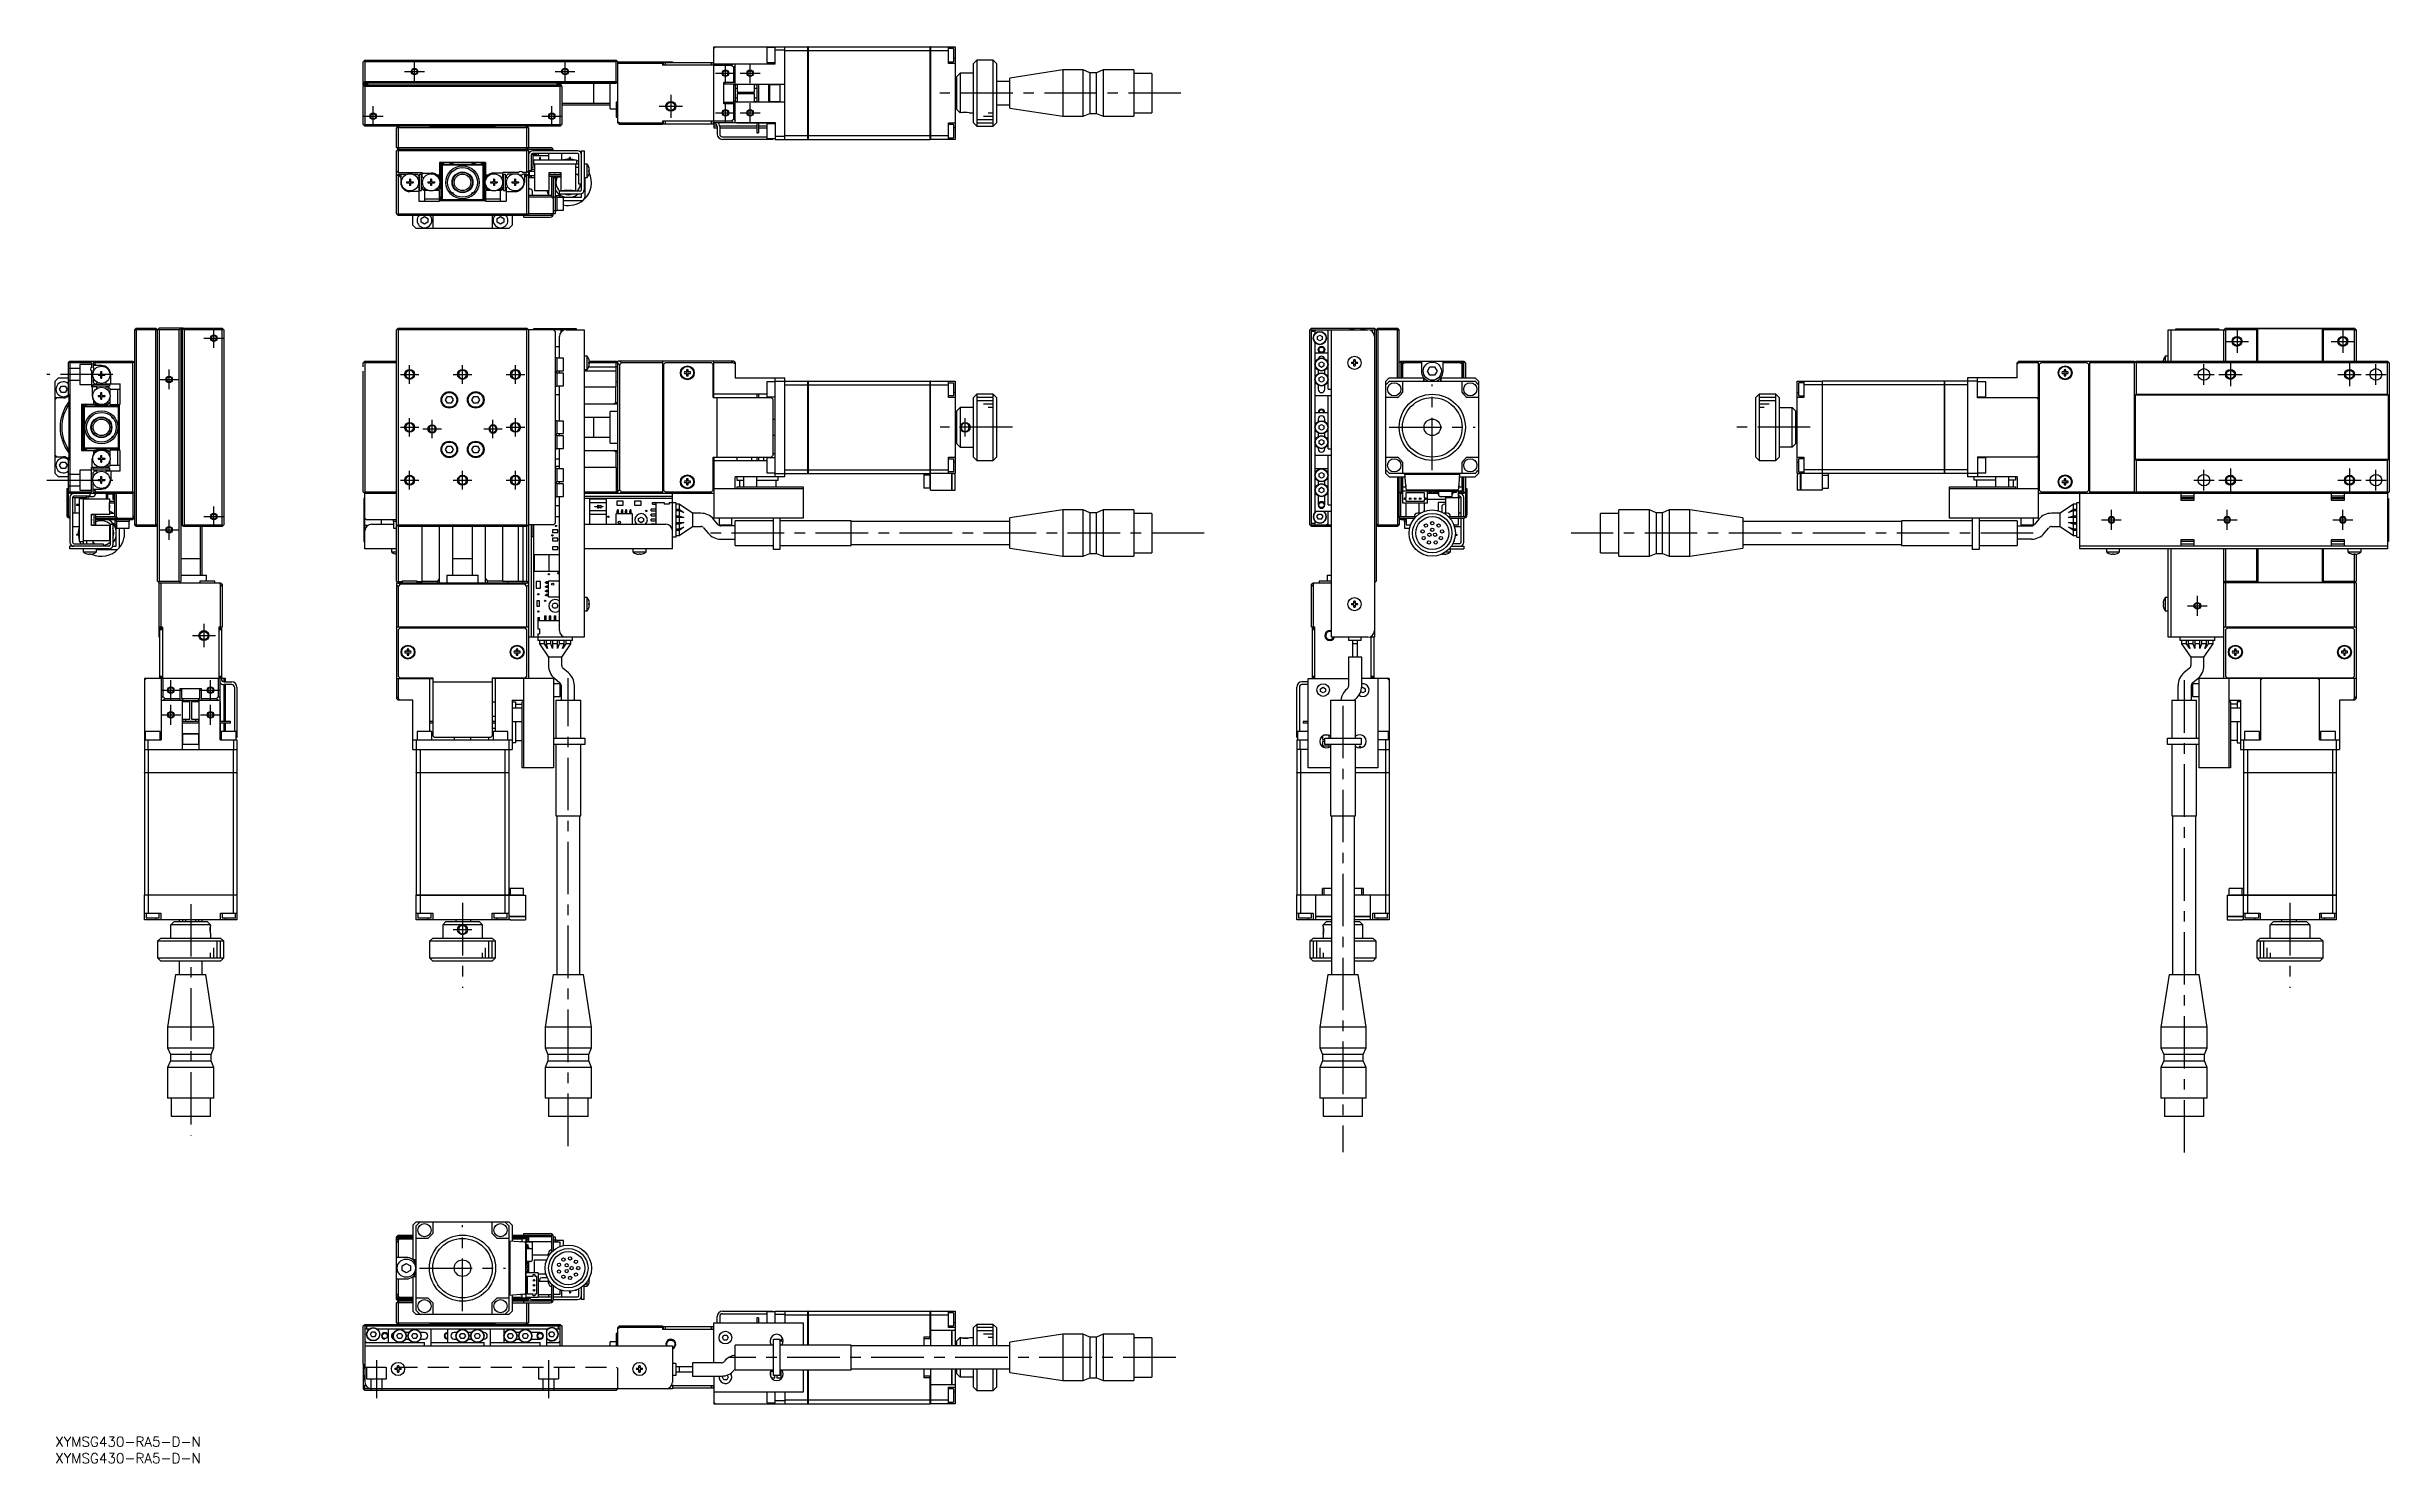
# Model space of a CAD drawing. Extents: x -2 to 706, y -8 to 420.
import ezdxf

# ---------------------------------------------------------------- set-up
doc = ezdxf.new("R2010")
doc.units = 0
doc.header["$LTSCALE"] = 0.5
doc.linetypes.add('CENTER', pattern=[50.8, 31.75, -6.35, 6.35, -6.35])
doc.linetypes.add('DASHED', pattern=[19.05, 12.7, -6.35])
for name, color, linetype in [('MSM_CENTER', 1, 'CENTER'), ('MSM_CONTINUOUS', 7, 'CONTINUOUS'), ('MSM_DASHED', 4, 'DASHED'), ('MSM_NARROW', 5, 'CONTINUOUS'), ('MSM_PART_NUMBER', 7, 'CONTINUOUS')]:
    doc.layers.add(name, color=color, linetype=linetype)
doc.styles.get("Standard").update_dxf_attribs({"font": 'txt.shx', "height": 1, "bigfont": 'bigfont.shx'})

# ---------------------------------------------------------------- blocks, each defined once
blk = doc.blocks.new('*U2')
at = {"layer": 'MSM_PART_NUMBER'}
blk.add_text('XYMSG430-RA5-D-N', height=3, dxfattribs=at).set_placement((0, -3))
blk = doc.blocks.new('*U3')
at = {"layer": 'MSM_PART_NUMBER'}
blk.add_text('XYMSG430-RA5-D-N', height=3, dxfattribs=at).set_placement((0, -8))

msp = doc.modelspace()

# ---------------------------------------------------------------- linework, layer by layer
at = {"layer": 'MSM_CENTER'}
for p, q in [((105.7, 412.99), (111.7, 412.99)), ((108.7, 409.99), (108.7, 415.99)), ((151.2, 412.99), (157.2, 412.99)), ((154.2, 409.99), (154.2, 415.99)), ((199.7, 412.49), (205.7, 412.49)), ((202.7, 409.49), (202.7, 415.49)), ((207.2, 412.49), (213.2, 412.49)), ((210.2, 409.49), (210.2, 415.49)), ((186.2, 405.99), (186.2, 398.99)), ((340.45, 406.49), (267.5, 406.49)), ((93.2, 399.49), (99.2, 399.49)), ((96.2, 396.49), (96.2, 402.49)), ((147.2, 399.49), (153.2, 399.49)), ((150.2, 396.49), (150.2, 402.49)), ((182.7, 402.49), (189.7, 402.49)), ((199.7, 400.49), (205.7, 400.49)), ((202.7, 397.49), (202.7, 403.49)), ((207.2, 400.49), (213.2, 400.49)), ((210.2, 397.49), (210.2, 403.49)), ((48, 329.38), (48, 335.38)), ((659.83, 334.88), (659.83, 327.88)), ((691.83, 334.88), (691.83, 327.88)), ((45, 332.38), (51, 332.38)), ((656.33, 331.38), (663.33, 331.38)), ((688.33, 331.38), (695.33, 331.38)), ((17.5, 321.38), (-2.5, 321.38)), ((31.5, 319.88), (37.5, 319.88)), ((34.5, 316.88), (34.5, 322.88)), ((104.4, 321.38), (110, 321.38)), ((107.2, 318.58), (107.2, 324.18)), ((120.4, 321.38), (126, 321.38)), ((123.2, 318.58), (123.2, 324.18)), ((136.4, 321.38), (142, 321.38)), ((139.2, 318.58), (139.2, 324.18)), ((646.73, 321.38), (652.93, 321.38)), ((649.83, 318.28), (649.83, 324.48)), ((654.33, 321.38), (661.33, 321.38)), ((657.83, 324.88), (657.83, 317.88)), ((690.33, 321.38), (697.33, 321.38)), ((693.83, 324.88), (693.83, 317.88)), ((698.73, 321.38), (704.93, 321.38)), ((701.83, 318.28), (701.83, 324.48)), ((416.46, 292.38), (416.46, 318.38)), ((104.4, 305.38), (110, 305.38)), ((107.2, 302.58), (107.2, 308.18)), ((111.2, 304.88), (116.8, 304.88)), ((114, 302.08), (114, 307.68)), ((129.6, 304.88), (135.2, 304.88)), ((132.4, 302.08), (132.4, 307.68)), ((136.4, 305.38), (142, 305.38)), ((139.2, 302.58), (139.2, 308.18)), ((289.47, 305.38), (267.62, 305.38)), ((275.2, 302.58), (275.2, 308.18)), ((403.46, 305.38), (429.46, 305.38)), ((530.74, 305.38), (506.99, 305.38)), ((107.2, 286.58), (107.2, 292.18)), ((123.2, 286.58), (123.2, 292.18)), ((139.2, 286.58), (139.2, 292.18)), ((649.83, 286.28), (649.83, 292.48)), ((657.83, 292.88), (657.83, 285.88)), ((693.83, 292.88), (693.83, 285.88)), ((701.83, 286.28), (701.83, 292.48)), ((-2.5, 289.38), (17.5, 289.38)), ((104.4, 289.38), (110, 289.38)), ((120.4, 289.38), (126, 289.38)), ((136.4, 289.38), (142, 289.38)), ((646.73, 289.38), (652.93, 289.38)), ((654.33, 289.38), (661.33, 289.38)), ((690.33, 289.38), (697.33, 289.38)), ((698.73, 289.38), (704.93, 289.38)), ((34.5, 271.38), (34.5, 277.38)), ((45, 278.38), (51, 278.38)), ((48, 275.38), (48, 281.38)), ((618.83, 277.38), (624.83, 277.38)), ((621.83, 274.38), (621.83, 280.38)), ((653.83, 277.38), (659.83, 277.38)), ((656.83, 274.38), (656.83, 280.38)), ((688.83, 277.38), (694.83, 277.38)), ((691.83, 274.38), (691.83, 280.38)), ((31.5, 274.38), (37.5, 274.38)), ((347.45, 273.38), (197.45, 273.38)), ((598.18, 273.38), (458.51, 273.38)), ((644.83, 251.38), (650.83, 251.38)), ((647.83, 248.38), (647.83, 254.38)), ((41.5, 242.38), (48.5, 242.38)), ((45, 245.88), (45, 238.88)), ((35, 222.88), (35, 228.88)), ((47, 222.88), (47, 228.88)), ((155.2, 87.95), (155.2, 229.47)), ((643.83, 228.85), (643.83, 84.08)), ((32, 225.88), (38, 225.88)), ((35, 215.38), (35, 221.38)), ((44, 225.88), (50, 225.88)), ((47, 215.38), (47, 221.38)), ((389.46, 221.13), (389.46, 86.13)), ((32, 218.38), (38, 218.38)), ((44, 218.38), (50, 218.38)), ((41, 161.13), (41, 91.13)), ((123.2, 161.49), (123.2, 135.77)), ((675.83, 161.49), (675.83, 135.77)), ((126, 153.38), (120.4, 153.38)), ((123.2, 38), (123.2, 64)), ((110.2, 51), (136.2, 51)), ((97.2, 23.19), (97.2, 11.68)), ((149.2, 23.19), (149.2, 11.68)), ((338.9, 24), (204.02, 24))]:
    msp.add_line(p, q, dxfattribs=at)
at = {"layer": 'MSM_CONTINUOUS'}
for p, q in [((199.2, 419.99), (199.7, 420.49)), ((199.2, 397.59), (199.2, 420.49)), ((199.2, 420.49), (227.65, 420.49)), ((215.2, 420.24), (215.2, 415.74)), ((217.7, 420.24), (215.2, 420.24)), ((217.7, 415.39), (217.7, 420.49)), ((220.7, 419.49), (217.7, 419.49)), ((220.7, 392.49), (220.7, 420.49)), ((220.7, 419.34), (227.65, 419.34)), ((227.65, 392.49), (227.65, 420.49)), ((227.7, 420.48), (227.65, 420.48)), ((227.7, 419.33), (227.65, 419.33)), ((227.7, 420.49), (264.65, 420.49)), ((227.7, 420.49), (227.7, 392.49)), ((227.7, 419.34), (264.65, 419.34)), ((264.65, 392.49), (264.65, 420.49)), ((264.7, 420.48), (264.65, 420.48)), ((264.7, 419.33), (264.65, 419.33)), ((264.7, 420.49), (272.2, 420.49)), ((264.7, 420.49), (264.7, 392.49)), ((264.7, 419.34), (270.2, 419.34)), ((270.2, 415.49), (270.2, 420.49)), ((271.7, 419.99), (270.2, 419.99)), ((271.7, 419.99), (271.7, 415.99)), ((272.2, 420.49), (272.2, 392.49)), ((93.7, 416.49), (93.2, 415.99)), ((93.2, 408.79), (93.2, 415.99)), ((93.45, 416.24), (93.7, 415.99)), ((93.7, 416.49), (169.7, 416.49)), ((93.7, 415.99), (93.7, 409.99)), ((169.7, 415.99), (93.7, 415.99)), ((169.7, 416.49), (170.2, 415.99)), ((169.7, 415.99), (169.95, 416.24)), ((169.7, 409.99), (169.7, 415.99)), ((170.2, 397.49), (170.2, 415.99)), ((170.2, 415.99), (186.7, 415.99)), ((183.7, 415.49), (170.2, 415.49)), ((183.7, 415.99), (183.7, 414.99)), ((199.2, 414.99), (183.7, 414.99)), ((184, 414.99), (184, 415.79)), ((184, 415.79), (199, 415.79)), ((184.5, 415.79), (184.5, 414.99)), ((186.7, 415.99), (186.7, 415.79)), ((198.5, 414.99), (198.5, 415.79)), ((199, 415.79), (199, 414.99)), ((199.2, 415.39), (217.7, 415.39)), ((204.58, 414.89), (199.2, 414.89)), ((204.58, 414.89), (205.08, 415.39)), ((205.2, 414.28), (204.58, 414.89)), ((205.7, 414.78), (205.2, 414.28)), ((205.2, 409.74), (205.2, 414.28)), ((205.7, 408.98), (205.7, 415.39)), ((215.2, 415.74), (217.7, 415.74)), ((270.2, 415.99), (271.7, 415.99)), ((272.2, 415.49), (270.2, 415.49)), ((272.2, 416.99), (271.7, 416.99)), ((272.7, 411.49), (273.7, 412.49)), ((272.7, 401.49), (272.7, 411.49)), ((277.7, 412.49), (273.7, 412.49)), ((273.7, 412.49), (273.7, 400.49)), ((278.7, 416.49), (277.7, 415.49)), ((277.7, 397.49), (277.7, 415.49)), ((278.7, 416.49), (278.7, 396.49)), ((283.7, 416.49), (278.7, 416.49)), ((283.7, 396.49), (283.7, 416.49)), ((284.7, 415.49), (283.7, 416.49)), ((284.7, 415.49), (284.7, 397.49)), ((304.7, 413.49), (288.7, 411.06)), ((288.7, 401.92), (288.7, 411.06)), ((304.7, 413.49), (304.7, 399.49)), ((310.9, 413.49), (304.7, 413.49)), ((310.9, 399.49), (310.9, 413.49)), ((312.9, 412.64), (310.9, 413.49)), ((312.9, 412.64), (312.9, 400.34)), ((314.9, 412.64), (312.9, 412.64)), ((316.9, 413.49), (314.9, 412.64)), ((314.9, 400.34), (314.9, 412.64)), ((316.9, 413.49), (316.9, 399.49)), ((326.2, 413.49), (316.9, 413.49)), ((326.2, 413.49), (326.2, 399.49)), ((331.7, 412.44), (326.2, 412.44)), ((331.7, 412.44), (331.7, 400.54)), ((93.7, 409.99), (93.2, 409.49)), ((169.7, 409.49), (93.2, 409.49)), ((93.2, 409.29), (94.6, 409.29)), ((93.2, 408.49), (93.7, 408.99)), ((93.3, 408.69), (93.2, 408.79)), ((93.2, 396.99), (93.2, 408.49)), ((93.3, 408.59), (93.3, 408.79)), ((93.45, 408.74), (93.7, 408.49)), ((94.3, 409.09), (93.6, 409.09)), ((93.7, 409.99), (169.7, 409.99)), ((93.7, 408.99), (152.7, 408.99)), ((93.7, 408.49), (93.7, 396.99)), ((152.7, 408.49), (93.7, 408.49)), ((94.6, 408.99), (94.6, 409.29)), ((151.8, 408.99), (151.8, 409.39)), ((169.6, 409.39), (151.8, 409.39)), ((152.8, 409.09), (152.1, 409.09)), ((152.7, 408.99), (153.2, 408.49)), ((152.7, 408.49), (152.95, 408.74)), ((152.7, 396.99), (152.7, 408.49)), ((153.1, 408.79), (153.1, 408.59)), ((153.2, 408.49), (153.2, 396.99)), ((162.9, 403.49), (162.9, 409.39)), ((167.9, 401.74), (167.9, 409.39)), ((169.6, 409.39), (170.2, 409.99)), ((169.95, 409.74), (169.7, 409.99)), ((202.2, 403.24), (202.2, 409.74)), ((205.7, 409.74), (202.2, 409.74)), ((205.2, 409.24), (202.2, 409.24)), ((205.2, 403.74), (205.2, 409.24)), ((205.7, 408.98), (205.2, 408.77)), ((205.2, 404.21), (205.7, 404)), ((220.7, 409.09), (205.7, 409.09)), ((205.7, 397.59), (205.7, 404)), ((205.7, 403.89), (220.7, 403.89)), ((205.8, 403.89), (205.8, 409.09)), ((206.3, 408.99), (205.8, 408.99)), ((205.8, 407.99), (206.3, 407.99)), ((206.3, 404.99), (205.8, 404.99)), ((205.8, 403.99), (206.3, 403.99)), ((206.2, 409.09), (206.2, 408.99)), ((206.2, 403.99), (206.2, 403.89)), ((206.3, 409.09), (206.3, 406.74)), ((206.3, 406.74), (211.5, 406.74)), ((206.3, 406.24), (206.3, 403.89)), ((211.5, 406.24), (206.3, 406.24)), ((211.5, 406.74), (211.5, 409.09)), ((212.2, 408.99), (211.5, 408.99)), ((211.5, 407.99), (212.2, 407.99)), ((211.5, 403.89), (211.5, 406.24)), ((212.2, 404.99), (211.5, 404.99)), ((211.5, 403.99), (212.2, 403.99)), ((212.2, 409.09), (212.2, 403.89)), ((212.7, 409.09), (212.7, 403.89)), ((215.8, 403.89), (215.8, 409.09)), ((216, 409.09), (216, 403.89)), ((219.2, 408.99), (216, 408.99)), ((216, 403.99), (219.2, 403.99)), ((219.2, 409.09), (219.2, 403.89)), ((272.7, 409.99), (272.2, 409.99)), ((272.7, 408.99), (272.2, 408.99)), ((272.2, 407.99), (272.7, 407.99)), ((272.7, 404.99), (272.2, 404.99)), ((272.2, 403.99), (272.7, 403.99)), ((288.7, 409.99), (284.7, 409.99)), ((93.7, 396.49), (93.2, 396.99)), ((93.7, 396.99), (93.45, 396.74)), ((93.7, 396.99), (152.7, 396.99)), ((152.95, 396.74), (152.7, 396.99)), ((152.7, 396.49), (153.2, 396.99)), ((153.2, 403.49), (167.9, 403.49)), ((153.2, 402.99), (167.9, 402.99)), ((167.9, 401.74), (169.7, 401.74)), ((169.7, 403.74), (169.7, 399.24)), ((170.2, 403.74), (169.7, 403.74)), ((169.7, 399.24), (170.2, 399.24)), ((170.2, 397.8), (170.81, 397.49)), ((170.7, 396.99), (170.2, 397.49)), ((183.7, 396.99), (170.7, 396.99)), ((170.81, 397.49), (183.7, 397.49)), ((170.81, 397.49), (171.31, 396.99)), ((199.2, 397.99), (183.7, 397.99)), ((183.7, 397.99), (183.7, 396.99)), ((184, 397.19), (184, 397.99)), ((184, 397.19), (199.4, 397.19)), ((184.5, 397.99), (184.5, 397.19)), ((198.5, 397.19), (198.5, 397.99)), ((199, 397.99), (199, 397.19)), ((199.2, 398.09), (204.58, 398.09)), ((199.2, 397.59), (217.7, 397.59)), ((199.2, 397.19), (199.2, 395.99)), ((202.2, 403.74), (205.2, 403.74)), ((205.7, 403.24), (202.2, 403.24)), ((204.58, 398.09), (205.2, 398.7)), ((205.08, 397.59), (204.58, 398.09)), ((205.2, 398.7), (205.2, 403.24)), ((205.2, 398.7), (205.7, 398.2)), ((206.2, 397.59), (206.2, 397.49)), ((206.2, 397.49), (212.2, 397.49)), ((212.2, 397.59), (212.2, 394.49)), ((212.7, 397.59), (212.7, 394.49)), ((212.7, 397.49), (217.7, 397.49)), ((215.2, 397.24), (215.2, 392.74)), ((217.7, 397.24), (215.2, 397.24)), ((217.7, 397.59), (217.7, 392.49)), ((270.2, 397.49), (272.2, 397.49)), ((270.2, 392.49), (270.2, 397.49)), ((271.7, 396.99), (270.2, 396.99)), ((271.7, 396.99), (271.7, 392.99)), ((272.2, 402.99), (272.7, 402.99)), ((273.7, 400.49), (272.7, 401.49)), ((276.7, 400.49), (277.7, 400.49)), ((277.7, 397.49), (278.7, 396.49)), ((283.7, 396.49), (284.7, 397.49)), ((284.7, 402.99), (288.7, 402.99)), ((288.7, 401.92), (304.7, 399.49)), ((304.7, 399.49), (310.9, 399.49)), ((310.9, 399.49), (312.9, 400.34)), ((312.9, 400.34), (314.9, 400.34)), ((314.9, 400.34), (316.9, 399.49)), ((316.9, 399.49), (326.2, 399.49)), ((326.2, 400.54), (331.7, 400.54)), ((152.7, 396.49), (93.7, 396.49)), ((103.2, 395.99), (103.7, 396.49)), ((103.2, 389.99), (103.2, 395.99)), ((143.2, 395.99), (103.2, 395.99)), ((103.2, 389.99), (103.7, 389.49)), ((103.2, 389.99), (149.7, 389.99)), ((103.7, 395.99), (103.9, 396.49)), ((103.7, 395.99), (103.7, 389.99)), ((103.9, 389.49), (103.7, 389.99)), ((113.5, 396.19), (113.2, 396.49)), ((113.5, 396.19), (132.9, 396.19)), ((133.2, 396.49), (132.9, 396.19)), ((142.49, 396.49), (142.7, 395.99)), ((142.49, 389.49), (142.7, 389.99)), ((143.2, 395.99), (142.7, 396.49)), ((142.7, 389.99), (142.7, 395.99)), ((142.7, 389.49), (143.2, 389.99)), ((143.2, 395.99), (143.2, 389.99)), ((200.19, 396.49), (199.2, 396.49)), ((199.2, 395.99), (200.2, 395.99)), ((200.2, 396.39), (200.2, 394.09)), ((212.2, 396.49), (200.99, 396.49)), ((201, 396.39), (201, 394.09)), ((201, 395.99), (212.2, 395.99)), ((201.8, 393.29), (215.2, 393.29)), ((217, 392.49), (201.8, 392.49)), ((212.2, 394.49), (212.7, 394.49)), ((215.2, 396.49), (212.7, 396.49)), ((212.7, 395.99), (215.2, 395.99)), ((215.2, 392.74), (217.7, 392.74)), ((216.5, 392.49), (216.5, 392.74)), ((217, 392.74), (217, 392.49)), ((217.7, 393.49), (220.7, 393.49)), ((217.7, 392.49), (227.65, 392.49)), ((220.7, 393.65), (227.65, 393.65)), ((227.7, 393.65), (227.65, 393.65)), ((227.7, 392.5), (227.65, 392.5)), ((227.7, 393.65), (264.65, 393.65)), ((227.7, 392.49), (264.65, 392.49)), ((264.7, 393.65), (264.65, 393.65)), ((264.7, 392.5), (264.65, 392.5)), ((264.7, 393.65), (270.2, 393.65)), ((272.2, 392.49), (264.7, 392.49)), ((270.2, 392.99), (271.7, 392.99)), ((272.2, 395.99), (271.7, 395.99)), ((278.7, 396.49), (283.7, 396.49)), ((103.2, 388.99), (103.7, 389.49)), ((103.2, 369.99), (103.2, 388.99)), ((103.7, 382.49), (103.2, 382.99)), ((103.45, 389.24), (103.7, 388.99)), ((103.7, 389.49), (150, 389.49)), ((103.7, 388.99), (103.7, 382.49)), ((142.7, 388.99), (103.7, 388.99)), ((113.2, 389.49), (113.5, 389.19)), ((113.5, 389.19), (132.9, 389.19)), ((130.2, 385.49), (116.2, 385.49)), ((116.2, 385.49), (116.2, 380.21)), ((116.7, 384.19), (117.5, 384.99)), ((116.7, 374.79), (116.7, 384.19)), ((117, 384.49), (117, 374.49)), ((129.2, 384.69), (117.2, 384.69)), ((117.5, 384.99), (128.9, 384.99)), ((128.9, 384.99), (129.7, 384.19)), ((129.4, 374.49), (129.4, 384.49)), ((129.7, 384.19), (129.7, 374.79)), ((130.2, 385.49), (130.2, 380.21)), ((132.9, 389.19), (133.2, 389.49)), ((142.7, 389.49), (143.2, 388.99)), ((142.7, 388.99), (142.95, 389.24)), ((142.7, 382.49), (142.7, 388.99)), ((143.2, 382.99), (142.7, 382.49)), ((143.2, 388.99), (143.2, 369.99)), ((143.2, 388.42), (143.37, 388.42)), ((143.2, 387.92), (143.2, 387.92)), ((144, 382.99), (143.2, 382.99)), ((143.2, 382.92), (144.8, 382.92)), ((143.4, 382.92), (143.4, 381.42)), ((144, 387.79), (144, 382.99)), ((144, 383.99), (144.5, 383.99)), ((144, 383.49), (144.95, 383.49)), ((144.8, 383.42), (144, 383.42)), ((144.5, 387.99), (144.05, 387.99)), ((144.09, 387.99), (144.09, 388.05)), ((158, 388.99), (144.4, 388.99)), ((158, 388.19), (144.4, 388.19)), ((144.5, 387.99), (144.5, 383.99)), ((144.5, 387.92), (145.6, 387.92)), ((149.2, 387.49), (144.5, 387.49)), ((157.7, 386.19), (144.7, 386.19)), ((144.7, 386.19), (144.7, 384.99)), ((158.4, 384.99), (144.7, 384.99)), ((144.95, 384.99), (144.95, 376.99)), ((145.6, 387.92), (145.6, 387.49)), ((146.1, 388.19), (146.1, 387.49)), ((146.57, 386.19), (146.57, 386.99)), ((146.82, 386.99), (146.57, 386.99)), ((146.82, 386.19), (146.82, 386.99)), ((149.2, 388.19), (149.2, 386.19)), ((150.2, 388.99), (150.2, 389.29)), ((153.2, 386.19), (153.2, 388.19)), ((155.57, 386.19), (155.57, 386.99)), ((155.82, 386.99), (155.57, 386.99)), ((155.82, 386.19), (155.82, 386.99)), ((157.45, 376.99), (157.45, 384.99)), ((158.4, 383.99), (157.45, 383.99)), ((157.7, 386.19), (157.7, 384.99)), ((158.4, 378.99), (158.4, 387.79)), ((159.2, 388.99), (160, 388.99)), ((159.2, 377.29), (159.2, 388.99)), ((160, 388.99), (160, 377.19)), ((160.89, 384.99), (160, 384.99)), ((160.89, 380.99), (160.89, 384.99)), ((161.45, 383.92), (161.45, 383.94)), ((161.45, 383.19), (161.58, 383.19)), ((161.45, 382.79), (161.45, 383.19)), ((161.58, 382.79), (161.45, 382.79)), ((103.2, 381.49), (103.7, 381.99)), ((103.45, 381.74), (103.7, 381.49)), ((103.7, 382.49), (111, 382.49)), ((103.7, 381.99), (106.58, 381.99)), ((103.7, 381.49), (103.7, 369.99)), ((104, 381.49), (103.7, 381.49)), ((104.5, 381.84), (104, 381.49)), ((104, 381.49), (104.5, 380.99)), ((104.5, 381.99), (104.5, 379.49)), ((106.3, 379.64), (107.09, 379.64)), ((106.3, 379.64), (106.3, 379.35)), ((106.3, 379.35), (107.09, 379.35)), ((106.83, 379.64), (106.83, 379.35)), ((107.44, 380.49), (107.15, 380.49)), ((107.15, 380.49), (107.15, 379.7)), ((107.15, 379.96), (107.44, 379.96)), ((107.15, 379.29), (107.15, 378.49)), ((107.15, 379.02), (107.44, 379.02)), ((107.44, 378.49), (107.15, 378.49)), ((110, 376.69), (107.3, 376.69)), ((107.44, 380.49), (107.44, 379.7)), ((107.44, 379.29), (107.44, 378.49)), ((107.5, 379.64), (108.3, 379.64)), ((107.5, 379.35), (108.3, 379.35)), ((107.77, 379.35), (107.77, 379.64)), ((108.01, 381.99), (109.5, 381.99)), ((108.3, 379.64), (108.3, 379.35)), ((110, 381.49), (109.5, 381.99)), ((109.67, 378.16), (110, 377.98)), ((110, 381.01), (109.91, 380.96)), ((110, 381.49), (110, 381.01)), ((110, 377.98), (110, 373.79)), ((110.2, 381.99), (110.8, 381.99)), ((110.2, 376.99), (110.2, 381.99)), ((110.2, 376.99), (110.8, 376.99)), ((110.8, 376.99), (110.8, 381.99)), ((111, 381.04), (111, 382.49)), ((111, 382.29), (113.7, 382.29)), ((111.13, 380.96), (111, 381.04)), ((111, 377.95), (111.37, 378.16)), ((111, 377.49), (111, 377.95)), ((111, 377.49), (112.03, 377.49)), ((111.5, 376.99), (111, 377.49)), ((112.98, 376.99), (111.5, 376.99)), ((111.75, 376.99), (111.75, 373.79)), ((112.7, 379.64), (113.49, 379.64)), ((112.7, 379.64), (112.7, 379.35)), ((112.7, 379.35), (113.49, 379.35)), ((113.23, 379.64), (113.23, 379.35)), ((113.84, 380.49), (113.55, 380.49)), ((113.55, 380.49), (113.55, 379.7)), ((113.55, 379.96), (113.84, 379.96)), ((113.55, 379.29), (113.55, 378.49)), ((113.55, 379.02), (113.84, 379.02)), ((113.84, 378.49), (113.55, 378.49)), ((113.84, 380.49), (113.84, 379.7)), ((113.84, 379.29), (113.84, 378.49)), ((113.9, 379.64), (114.7, 379.64)), ((113.9, 379.35), (114.7, 379.35)), ((114.17, 379.35), (114.17, 379.64)), ((116.25, 376.99), (114.41, 376.99)), ((114.7, 379.64), (114.7, 379.35)), ((115.29, 381.79), (116.2, 381.79)), ((115.36, 377.49), (116.2, 377.49)), ((116.2, 377.49), (115.7, 376.99)), ((116.2, 381.29), (115.84, 381.29)), ((116.2, 378.78), (116.2, 377.49)), ((116.25, 373.99), (116.25, 376.99)), ((120.03, 376.29), (120.22, 376.29)), ((120.45, 376.07), (120.22, 376.29)), ((120.45, 376.07), (120.28, 376.07)), ((120.45, 375.93), (120.45, 376.07)), ((126.17, 376.29), (125.95, 376.07)), ((126.11, 376.07), (125.95, 376.07)), ((125.95, 376.07), (125.95, 375.93)), ((126.17, 376.29), (126.36, 376.29)), ((130.15, 376.99), (130.15, 373.99)), ((131.98, 376.99), (130.15, 376.99)), ((130.2, 381.79), (131.1, 381.79)), ((130.55, 381.29), (130.2, 381.29)), ((130.2, 378.78), (130.2, 377.49)), ((130.2, 377.49), (131.03, 377.49)), ((130.7, 376.99), (130.2, 377.49)), ((131.7, 379.64), (132.49, 379.64)), ((131.7, 379.64), (131.7, 379.35)), ((131.7, 379.35), (132.49, 379.35)), ((132.23, 379.64), (132.23, 379.35)), ((132.84, 380.49), (132.55, 380.49)), ((132.55, 380.49), (132.55, 379.7)), ((132.55, 379.96), (132.84, 379.96)), ((132.55, 379.29), (132.55, 378.49)), ((132.55, 379.02), (132.84, 379.02)), ((132.84, 378.49), (132.55, 378.49)), ((135.4, 382.29), (132.7, 382.29)), ((132.84, 380.49), (132.84, 379.7)), ((132.84, 379.29), (132.84, 378.49)), ((132.9, 379.64), (133.7, 379.64)), ((132.9, 379.35), (133.7, 379.35)), ((133.17, 379.35), (133.17, 379.64)), ((134.9, 376.99), (133.41, 376.99)), ((133.7, 379.64), (133.7, 379.35)), ((134.36, 377.49), (135.4, 377.49)), ((134.65, 373.79), (134.65, 376.99)), ((135.4, 377.49), (134.9, 376.99)), ((135.02, 378.16), (135.4, 377.95)), ((135.4, 381.04), (135.26, 380.96)), ((140.13, 382.49), (135.4, 382.49)), ((135.4, 381.04), (135.4, 382.49)), ((135.4, 377.49), (135.4, 377.95)), ((135.6, 381.99), (136.2, 381.99)), ((135.6, 376.99), (135.6, 381.99)), ((135.6, 376.99), (136.2, 376.99)), ((136.2, 376.99), (136.2, 381.99)), ((136.9, 381.99), (136.4, 381.49)), ((136.4, 381.49), (136.4, 381.01)), ((136.48, 380.96), (136.4, 381.01)), ((136.4, 377.98), (136.72, 378.16)), ((136.4, 377.98), (136.4, 373.79)), ((136.4, 376.69), (139.1, 376.69)), ((138.38, 381.99), (136.9, 381.99)), ((138.1, 379.64), (138.89, 379.64)), ((138.1, 379.64), (138.1, 379.35)), ((138.1, 379.35), (138.89, 379.35)), ((138.63, 379.64), (138.63, 379.35)), ((139.24, 380.49), (138.95, 380.49)), ((138.95, 380.49), (138.95, 379.7)), ((138.95, 379.96), (139.24, 379.96)), ((138.95, 379.29), (138.95, 378.49)), ((138.95, 379.02), (139.24, 379.02)), ((139.24, 378.49), (138.95, 378.49)), ((139.24, 380.49), (139.24, 379.7)), ((139.24, 379.29), (139.24, 378.49)), ((139.3, 379.64), (140.1, 379.64)), ((139.3, 379.35), (140.1, 379.35)), ((139.57, 379.35), (139.57, 379.64)), ((140.13, 381.99), (139.81, 381.99)), ((140.1, 379.64), (140.1, 379.35)), ((142.7, 382.49), (141.46, 382.49)), ((142.7, 381.99), (141.46, 381.99)), ((141.9, 381.99), (141.9, 379.49)), ((142.4, 381.49), (141.9, 381.84)), ((141.9, 380.99), (142.4, 381.49)), ((142.7, 381.49), (142.4, 381.49)), ((142.7, 381.99), (143.2, 381.49)), ((142.7, 381.49), (142.95, 381.74)), ((142.7, 369.99), (142.7, 381.49)), ((144.95, 381.42), (143.2, 381.42)), ((143.2, 380.92), (144.95, 380.92)), ((143.2, 377.49), (143.85, 377.49)), ((150.2, 375.49), (143.2, 375.49)), ((143.39, 377.49), (143.39, 377.6)), ((143.6, 380.92), (143.6, 381.42)), ((143.93, 377.46), (144.25, 377.14)), ((144.09, 380.92), (144.09, 381.42)), ((144.28, 377.07), (144.28, 375.49)), ((144.95, 376.99), (149.45, 376.99)), ((149.2, 376.99), (149.2, 375.49)), ((149.45, 382.49), (152.95, 382.49)), ((149.45, 376.99), (149.45, 382.49)), ((152.95, 381.79), (149.45, 381.79)), ((152.95, 381.29), (149.45, 381.29)), ((150.2, 374.99), (150.2, 381.29)), ((150.7, 369.99), (150.7, 381.2)), ((150.7, 380.99), (151.2, 380.99)), ((151.2, 381.14), (152.95, 381.14)), ((151.2, 380.99), (151.2, 369.99)), ((152.5, 375.99), (152.5, 376.79)), ((158.7, 376.79), (152.5, 376.79)), ((152.5, 375.99), (158.8, 375.99)), ((152.95, 382.49), (152.95, 376.99)), ((152.95, 376.99), (153.95, 376.99)), ((153.95, 376.99), (153.95, 377.09)), ((153.95, 377.09), (156.45, 377.09)), ((154.75, 377.09), (154.75, 376.99)), ((154.75, 376.99), (155.65, 376.99)), ((155.12, 377.09), (155.12, 376.99)), ((155.27, 377.09), (155.27, 376.99)), ((155.65, 377.09), (155.65, 376.99)), ((156.45, 376.99), (156.45, 377.09)), ((156.45, 376.99), (157.45, 376.99)), ((157.45, 381.99), (158.4, 381.99)), ((159.2, 378.99), (158.4, 378.99)), ((159.2, 374.99), (159.2, 376.06)), ((160, 380.99), (160.89, 380.99)), ((160.2, 380.99), (160.2, 374.99)), ((161.45, 382.04), (161.45, 382.06)), ((103.7, 369.49), (103.2, 369.99)), ((103.7, 369.99), (103.45, 369.74)), ((103.7, 369.99), (142.7, 369.99)), ((150, 369.49), (103.7, 369.49)), ((108.2, 366.49), (108.2, 369.49)), ((110, 373.79), (116.2, 373.79)), ((110.7, 368.57), (111.7, 369.15)), ((110.7, 367.41), (110.7, 368.57)), ((111.7, 369.15), (112.7, 368.57)), ((111.75, 374.49), (116.25, 374.49)), ((112.7, 368.57), (112.7, 367.41)), ((114.2, 369.49), (114.2, 365.49)), ((116.2, 373.79), (116.2, 373.99)), ((116.2, 373.99), (130.2, 373.99)), ((117.5, 373.99), (116.7, 374.79)), ((117.2, 374.29), (129.2, 374.29)), ((129.7, 374.79), (128.9, 373.99)), ((130.15, 374.49), (134.65, 374.49)), ((130.2, 373.99), (130.2, 373.79)), ((130.2, 373.79), (136.4, 373.79)), ((132.2, 369.49), (132.2, 365.49)), ((133.7, 368.57), (134.7, 369.15)), ((133.7, 367.41), (133.7, 368.57)), ((134.7, 369.15), (135.7, 368.57)), ((135.7, 368.57), (135.7, 367.41)), ((138.2, 369.49), (138.2, 366.49)), ((141.7, 368.99), (141.7, 369.49)), ((141.7, 368.99), (149.7, 368.99)), ((142.95, 369.74), (142.7, 369.99)), ((143.2, 369.99), (142.7, 369.49)), ((151.7, 374.99), (143.2, 374.99)), ((151.2, 369.99), (143.2, 369.99)), ((150.2, 374.99), (150.7, 374.49)), ((150.2, 369.69), (150.2, 369.99)), ((150.7, 370.99), (151.7, 370.99)), ((152.7, 375.39), (151.2, 375.39)), ((151.7, 374.99), (151.7, 370.99)), ((153.7, 374.89), (151.7, 374.89)), ((151.7, 371.09), (153.7, 371.09)), ((152.7, 374.89), (152.7, 375.39)), ((152.7, 374.99), (159.2, 374.99)), ((153.7, 371.09), (153.7, 374.89)), ((153.7, 373.99), (159.2, 373.99)), ((108.2, 366.49), (109.2, 365.49)), ((137.2, 365.49), (109.2, 365.49)), ((111.7, 366.84), (110.7, 367.41)), ((112.7, 367.41), (111.7, 366.84)), ((134.7, 366.84), (133.7, 367.41)), ((135.7, 367.41), (134.7, 366.84)), ((137.2, 365.49), (138.2, 366.49)), ((24.5, 335.38), (24, 334.88)), ((24.5, 334.88), (24, 334.67)), ((24, 334.88), (24, 275.88)), ((24.5, 335.38), (30.5, 335.38)), ((24.5, 335.38), (24.5, 275.38)), ((30.5, 334.88), (24.5, 334.88)), ((31, 334.88), (30.5, 335.38)), ((30.5, 275.38), (30.5, 335.38)), ((30.5, 334.88), (31, 334.67)), ((31, 334.88), (31.5, 335.38)), ((31, 258.88), (31, 334.88)), ((31.5, 334.88), (31.25, 335.13)), ((38.7, 335.38), (31.5, 335.38)), ((31.5, 334.88), (31.5, 258.88)), ((37.5, 334.88), (31.5, 334.88)), ((38, 335.38), (37.5, 334.88)), ((37.5, 258.88), (37.5, 334.88)), ((38, 335.38), (38, 258.78)), ((38.2, 335.38), (38.2, 333.98)), ((38.5, 333.98), (38.2, 333.98)), ((38.4, 334.98), (38.4, 334.28)), ((38.5, 334.88), (39, 335.38)), ((38.5, 275.88), (38.5, 334.88)), ((38.7, 335.38), (38.8, 335.28)), ((38.7, 335.28), (38.9, 335.28)), ((39, 334.88), (38.75, 335.13)), ((39, 335.38), (50.5, 335.38)), ((50.5, 334.88), (39, 334.88)), ((39, 334.88), (39, 275.88)), ((50.5, 335.38), (51, 334.88)), ((50.75, 335.13), (50.5, 334.88)), ((50.5, 275.88), (50.5, 334.88)), ((51, 334.88), (51, 275.88)), ((103.7, 335.38), (103.2, 334.88)), ((103.2, 258.88), (103.2, 334.88)), ((103.7, 334.88), (103.45, 335.13)), ((103.7, 335.38), (142.7, 335.38)), ((142.7, 334.88), (103.7, 334.88)), ((103.7, 334.88), (103.7, 275.88)), ((143.2, 334.88), (142.7, 335.38)), ((142.95, 335.13), (142.7, 334.88)), ((142.7, 275.88), (142.7, 334.88)), ((143.2, 334.88), (143.2, 229.38)), ((153.95, 334.88), (143.2, 334.88)), ((144.7, 335.18), (144.7, 334.88)), ((157.7, 335.18), (144.7, 335.18)), ((151.2, 334.38), (150.7, 334.88)), ((151.2, 334.38), (151.2, 276.38)), ((152.95, 334.88), (152.95, 334.14)), ((153.95, 334.8), (153.95, 334.88)), ((154.5, 334.88), (160, 334.88)), ((157.7, 334.88), (157.7, 335.18)), ((160, 334.88), (160, 241.88)), ((379.46, 334.88), (379.96, 335.38)), ((379.46, 275.88), (379.46, 334.88)), ((379.96, 334.88), (379.71, 335.13)), ((379.96, 335.38), (391.46, 335.38)), ((379.96, 334.88), (396.96, 334.88)), ((379.96, 275.88), (379.96, 334.88)), ((380.96, 334.38), (379.96, 334.38)), ((380.96, 334.88), (380.96, 333.7)), ((381.71, 332.81), (382.46, 333.24)), ((382.46, 333.24), (383.21, 332.81)), ((384.46, 334.88), (384.96, 334.38)), ((384.96, 316.88), (384.96, 334.88)), ((385.96, 241.88), (385.96, 334.88)), ((391.46, 335.38), (391.96, 334.88)), ((391.71, 335.13), (391.46, 334.88)), ((391.56, 335.28), (391.76, 335.28)), ((391.66, 335.28), (391.76, 335.38)), ((391.76, 335.38), (398.96, 335.38)), ((392.06, 334.88), (392.06, 334.98)), ((392.26, 335.38), (392.26, 334.88)), ((392.46, 334.88), (392.46, 335.38)), ((392.96, 334.88), (392.46, 335.38)), ((396.16, 335.18), (394.96, 335.18)), ((394.96, 334.88), (394.96, 335.18)), ((396.16, 334.88), (396.16, 335.18)), ((397.76, 334.88), (398.96, 334.88)), ((399.46, 334.88), (398.96, 335.38)), ((399.21, 335.13), (398.96, 334.88)), ((398.96, 334.88), (398.96, 241.88)), ((399.46, 334.88), (399.96, 335.38)), ((399.46, 334.67), (399.96, 334.88)), ((399.46, 334.88), (399.46, 258.88)), ((399.96, 335.38), (405.96, 335.38)), ((399.96, 335.38), (399.96, 275.38)), ((405.96, 334.88), (399.96, 334.88)), ((406.46, 334.88), (405.96, 335.38)), ((405.96, 320.38), (405.96, 335.38)), ((405.96, 334.88), (406.46, 334.67)), ((406.46, 320.38), (406.46, 334.88)), ((639.03, 325.38), (639.03, 334.88)), ((639.03, 334.88), (655.83, 334.88)), ((639.83, 334.88), (639.83, 325.38)), ((641.33, 334.88), (641.33, 335.18)), ((641.33, 335.18), (654.33, 335.18)), ((654.33, 335.18), (654.33, 334.88)), ((655.83, 334.88), (656.33, 335.38)), ((655.83, 325.38), (655.83, 334.88)), ((655.83, 334.88), (656.33, 334.67)), ((656.53, 334.88), (656.33, 335.38)), ((656.33, 335.38), (695.33, 335.38)), ((656.53, 334.88), (656.33, 334.67)), ((656.33, 334.67), (656.33, 325.38)), ((665.83, 334.88), (656.53, 334.88)), ((665.83, 334.88), (666.13, 335.18)), ((665.83, 325.38), (665.83, 334.88)), ((666.13, 325.38), (666.13, 335.18)), ((685.53, 335.18), (666.13, 335.18)), ((685.53, 335.18), (685.53, 325.38)), ((685.53, 335.18), (685.83, 334.88)), ((685.83, 334.88), (685.83, 325.38)), ((695.12, 334.88), (685.83, 334.88)), ((695.33, 335.38), (695.12, 334.88)), ((695.33, 334.67), (695.12, 334.88)), ((695.33, 335.38), (695.83, 334.88)), ((695.83, 334.88), (695.33, 334.67)), ((695.33, 325.38), (695.33, 334.67)), ((695.83, 334.88), (695.83, 325.38)), ((151.2, 329.88), (152.5, 329.88)), ((151.7, 326.38), (151.2, 326.38)), ((151.7, 326.38), (151.7, 322.38)), ((153.7, 326.28), (151.7, 326.28)), ((152.5, 326.28), (152.5, 332.88)), ((153.7, 322.48), (153.7, 326.28)), ((160.89, 326.88), (160, 326.88)), ((160.89, 322.88), (160.89, 326.88)), ((380.96, 331.05), (380.96, 279.7)), ((380.96, 327.88), (384.96, 327.88)), ((381.71, 331.94), (381.71, 332.81)), ((382.46, 331.51), (381.71, 331.94)), ((383.21, 331.94), (382.46, 331.51)), ((383.21, 332.81), (383.21, 331.94)), ((638.13, 326.88), (638.13, 325.38)), ((639.03, 326.88), (638.13, 326.88)), ((1, 320.38), (0, 319.38)), ((0, 291.38), (0, 319.38)), ((1, 320.38), (4, 320.38)), ((4, 324.88), (4.5, 325.38)), ((4, 315.38), (4, 324.88)), ((4.5, 324.88), (4.25, 325.13)), ((4.5, 325.38), (23.5, 325.38)), ((4.5, 324.88), (4.5, 285.88)), ((11, 324.88), (4.5, 324.88)), ((10.5, 325.38), (11, 324.88)), ((11, 324.88), (11, 323.64)), ((11, 322.32), (11, 317.58)), ((12, 325.38), (11.5, 324.88)), ((11.5, 324.88), (11.5, 323.64)), ((14, 324.08), (11.5, 324.08)), ((11.5, 322.32), (11.5, 321.99)), ((11.5, 320.56), (11.5, 319.08)), ((11.5, 319.08), (12, 318.58)), ((12, 324.58), (11.65, 324.08)), ((12, 324.88), (11.75, 325.13)), ((12, 324.88), (12, 324.58)), ((23.5, 324.88), (12, 324.88)), ((12.5, 324.08), (12, 324.58)), ((13, 321.42), (13.8, 321.42)), ((13, 321.42), (13, 321.13)), ((13, 321.13), (13.8, 321.13)), ((13.53, 321.13), (13.53, 321.42)), ((13.86, 322.28), (14.15, 322.28)), ((13.86, 321.48), (13.86, 322.28)), ((14.15, 321.75), (13.86, 321.75)), ((13.86, 320.28), (13.86, 321.07)), ((13.86, 320.81), (14.15, 320.81)), ((13.86, 320.28), (14.15, 320.28)), ((14.15, 321.48), (14.15, 322.28)), ((14.15, 320.28), (14.15, 321.07)), ((14.21, 321.42), (15, 321.42)), ((14.21, 321.13), (15, 321.13)), ((14.47, 321.13), (14.47, 321.42)), ((15, 321.42), (15, 321.13)), ((15.52, 318.58), (15.33, 318.9)), ((16.8, 318.58), (16.8, 321.28)), ((23.5, 325.38), (24, 324.88)), ((23.75, 325.13), (23.5, 324.88)), ((23.5, 285.88), (23.5, 324.88)), ((93.7, 325.38), (93.2, 324.88)), ((93.2, 323.64), (93.2, 324.88)), ((93.2, 285.88), (93.2, 322.32)), ((93.45, 325.13), (93.7, 324.88)), ((93.7, 325.38), (103.2, 325.38)), ((93.7, 324.88), (93.7, 285.88)), ((103.2, 324.88), (93.7, 324.88)), ((151.2, 322.38), (151.7, 322.38)), ((151.2, 322.13), (151.63, 322.13)), ((151.7, 321.88), (151.2, 321.88)), ((151.63, 322.13), (151.83, 321.78)), ((151.7, 322.48), (153.7, 322.48)), ((151.7, 321.88), (151.7, 317.88)), ((153.7, 321.78), (151.7, 321.78)), ((152.5, 321.78), (152.5, 322.48)), ((153.7, 317.98), (153.7, 321.78)), ((160, 322.88), (160.89, 322.88)), ((169.7, 322.32), (160, 322.32)), ((161.35, 323.64), (169.7, 323.64)), ((161.45, 325.81), (161.45, 325.83)), ((161.45, 325.08), (161.58, 325.08)), ((161.45, 324.68), (161.45, 325.08)), ((169.7, 324.88), (161.45, 324.88)), ((161.58, 324.68), (161.45, 324.68)), ((161.45, 323.93), (161.45, 323.95)), ((161.55, 325.38), (169.7, 325.38)), ((170.2, 324.88), (169.7, 325.38)), ((169.7, 324.88), (169.95, 325.13)), ((169.7, 323.64), (169.7, 324.88)), ((170.2, 323.63), (169.7, 323.63)), ((169.7, 317.58), (169.7, 323.63)), ((169.7, 319.13), (170.2, 319.13)), ((205.2, 325.38), (170.2, 325.38)), ((170.2, 285.38), (170.2, 325.38)), ((170.7, 324.26), (170.2, 324.76)), ((171.31, 324.88), (170.7, 324.26)), ((170.7, 324.26), (170.7, 286.49)), ((170.81, 325.38), (171.31, 324.88)), ((183.7, 324.88), (171.31, 324.88)), ((183.7, 325.38), (183.7, 285.38)), ((184.5, 324.88), (184, 324.38)), ((184, 324.38), (184, 286.38)), ((198.5, 324.88), (184.5, 324.88)), ((190.96, 322.12), (190.28, 322.12)), ((190.28, 321.64), (190.96, 321.64)), ((190.96, 322.8), (190.96, 322.12)), ((190.96, 321.64), (190.96, 320.96)), ((191.44, 322.12), (191.44, 322.8)), ((192.12, 322.12), (191.44, 322.12)), ((191.44, 321.64), (192.12, 321.64)), ((191.44, 320.96), (191.44, 321.64)), ((199, 324.38), (198.5, 324.88)), ((199, 314.38), (199, 324.38)), ((199.2, 314.38), (199.2, 325.38)), ((205.08, 324.88), (199.2, 324.88)), ((205.08, 324.88), (204.58, 325.38)), ((205.7, 324.57), (205.08, 324.88)), ((205.2, 325.38), (205.7, 324.88)), ((205.7, 324.88), (205.7, 320.38)), ((205.7, 320.38), (220.7, 320.38)), ((215.2, 319.13), (215.2, 314.63)), ((217.7, 319.13), (215.2, 319.13)), ((217.7, 290.38), (217.7, 320.38)), ((217.7, 319.38), (227.65, 319.38)), ((220.7, 290.38), (220.7, 320.38)), ((227.65, 291.38), (227.65, 319.38)), ((227.7, 319.37), (227.65, 319.37)), ((227.7, 319.38), (264.65, 319.38)), ((227.7, 319.38), (227.7, 291.38)), ((264.65, 287.38), (264.65, 319.38)), ((264.7, 319.37), (264.65, 319.37)), ((264.7, 286.38), (264.7, 319.38)), ((264.7, 319.38), (272.2, 319.38)), ((270.2, 314.38), (270.2, 319.38)), ((270.2, 318.88), (271.7, 318.88)), ((271.7, 318.88), (271.7, 314.88)), ((272.2, 319.38), (272.2, 291.38)), ((381.96, 322.64), (381.96, 321.61)), ((382.21, 324.81), (382.96, 325.24)), ((382.21, 323.94), (382.21, 324.81)), ((382.96, 323.51), (382.21, 323.94)), ((382.21, 320.31), (382.96, 320.74)), ((382.21, 319.44), (382.21, 320.31)), ((382.96, 319.01), (382.21, 319.44)), ((382.96, 325.24), (383.71, 324.81)), ((383.71, 323.94), (382.96, 323.51)), ((382.96, 320.74), (383.71, 320.31)), ((383.71, 319.44), (382.96, 319.01)), ((383.71, 324.81), (383.71, 323.94)), ((383.71, 320.31), (383.71, 319.44)), ((383.96, 321.61), (383.96, 322.64)), ((392.03, 325.08), (392.76, 325.08)), ((392.76, 324.68), (392.03, 324.68)), ((392.76, 325.08), (392.76, 325.81)), ((392.76, 323.95), (392.76, 324.68)), ((393.16, 325.81), (393.16, 325.08)), ((393.16, 325.08), (393.89, 325.08)), ((393.89, 324.68), (393.16, 324.68)), ((393.16, 324.68), (393.16, 323.95)), ((403.46, 320.38), (402.46, 319.38)), ((402.46, 291.38), (402.46, 319.38)), ((403.46, 320.38), (413.86, 320.38)), ((403.62, 319.38), (429.31, 319.38)), ((406.46, 324.88), (406.96, 325.38)), ((406.96, 324.88), (406.71, 325.13)), ((407.46, 325.38), (406.96, 324.88)), ((406.96, 325.38), (425.96, 325.38)), ((406.96, 324.88), (406.96, 320.38)), ((407.16, 324.88), (407.56, 324.88)), ((407.16, 320.38), (407.16, 324.88)), ((407.56, 324.38), (407.16, 324.38)), ((407.46, 319.38), (407.46, 315.88)), ((407.56, 324.88), (408.06, 325.38)), ((408.18, 324.88), (407.56, 324.57)), ((407.56, 320.38), (407.56, 324.88)), ((407.96, 325.28), (407.96, 325.38)), ((408.68, 325.38), (408.18, 324.88)), ((413.21, 324.88), (408.18, 324.88)), ((413.21, 325.38), (413.21, 322.38)), ((413.86, 319.38), (413.86, 320.38)), ((413.97, 319.38), (413.97, 320.29)), ((415.02, 322.38), (415.74, 323.63)), ((415.74, 321.13), (415.02, 322.38)), ((415.74, 323.63), (417.18, 323.63)), ((417.18, 321.13), (415.74, 321.13)), ((417.18, 323.63), (417.91, 322.38)), ((417.91, 322.38), (417.18, 321.13)), ((418.95, 320.29), (418.95, 319.38)), ((419.06, 320.38), (419.06, 319.38)), ((419.06, 320.38), (429.46, 320.38)), ((419.71, 322.38), (419.71, 325.38)), ((424.75, 324.88), (419.71, 324.88)), ((424.75, 324.88), (424.25, 325.38)), ((425.36, 324.57), (424.75, 324.88)), ((424.86, 325.38), (425.36, 324.88)), ((424.96, 325.28), (424.96, 325.38)), ((425.36, 324.88), (425.76, 324.88)), ((425.36, 324.88), (425.36, 320.38)), ((425.76, 324.38), (425.36, 324.38)), ((425.96, 324.88), (425.46, 325.38)), ((425.46, 315.88), (425.46, 319.38)), ((425.76, 324.88), (425.76, 320.38)), ((425.96, 325.38), (426.46, 324.88)), ((426.21, 325.13), (425.96, 324.88)), ((425.96, 320.38), (425.96, 324.88)), ((426.46, 324.88), (426.46, 320.38)), ((430.46, 319.38), (429.46, 320.38)), ((430.46, 319.38), (430.46, 291.38)), ((526.83, 291.38), (526.83, 319.38)), ((526.83, 319.38), (534.33, 319.38)), ((528.83, 318.88), (527.33, 318.88)), ((527.33, 314.88), (527.33, 318.88)), ((528.83, 319.38), (528.83, 314.38)), ((534.33, 319.38), (534.33, 286.38)), ((534.33, 319.37), (534.38, 319.37)), ((571.33, 319.38), (534.38, 319.38)), ((534.38, 319.38), (534.38, 287.38)), ((571.33, 291.38), (571.33, 319.38)), ((571.33, 319.37), (571.38, 319.37)), ((571.38, 319.38), (571.38, 291.38)), ((581.33, 319.38), (571.38, 319.38)), ((578.33, 320.38), (578.33, 290.38)), ((593.33, 320.38), (578.33, 320.38)), ((581.33, 314.28), (581.33, 320.38)), ((583.83, 319.13), (581.33, 319.13)), ((583.83, 314.63), (583.83, 319.13)), ((593.33, 324.88), (593.83, 325.38)), ((593.94, 324.88), (593.33, 324.57)), ((593.33, 320.38), (593.33, 324.88)), ((593.83, 325.38), (628.83, 325.38)), ((594.44, 325.38), (593.94, 324.88)), ((599.83, 324.88), (593.94, 324.88)), ((599.83, 277.88), (599.83, 325.38)), ((600.03, 319.63), (599.83, 319.63)), ((600.53, 324.88), (600.03, 324.38)), ((600.03, 324.38), (600.03, 286.38)), ((614.53, 324.88), (600.53, 324.88)), ((607.59, 322.12), (606.91, 322.12)), ((606.91, 321.64), (607.59, 321.64)), ((607.59, 322.8), (607.59, 322.12)), ((607.59, 321.64), (607.59, 320.96)), ((608.07, 322.12), (608.07, 322.8)), ((608.75, 322.12), (608.07, 322.12)), ((608.07, 320.96), (608.07, 321.64)), ((608.07, 321.64), (608.75, 321.64)), ((615.03, 324.38), (614.53, 324.88)), ((615.03, 286.38), (615.03, 324.38)), ((615.33, 319.63), (615.03, 319.63)), ((615.33, 319.13), (615.03, 319.13)), ((615.33, 285.38), (615.33, 325.38)), ((628.83, 324.88), (615.33, 324.88)), ((629.33, 325.38), (628.83, 324.88)), ((628.83, 285.38), (628.83, 325.38)), ((629.08, 325.13), (629.33, 324.88)), ((629.33, 325.38), (705.33, 325.38)), ((629.33, 324.88), (629.33, 315.38)), ((705.33, 324.88), (629.33, 324.88)), ((637.57, 325.83), (637.57, 325.81)), ((705.83, 324.88), (705.33, 325.38)), ((705.33, 324.88), (705.58, 325.13)), ((705.33, 315.38), (705.33, 324.88)), ((705.83, 324.88), (705.83, 285.88)), ((0, 313.78), (0.5, 314.28)), ((2.5, 314.28), (0, 314.28)), ((1.35, 316.88), (1.92, 317.88)), ((1.92, 315.88), (1.35, 316.88)), ((1.92, 317.88), (3.08, 317.88)), ((3.08, 315.88), (1.92, 315.88)), ((3.08, 317.88), (3.65, 316.88)), ((3.65, 316.88), (3.08, 315.88)), ((4.3, 315.08), (4, 315.38)), ((4.3, 295.68), (4.3, 315.08)), ((8, 312.38), (8, 298.38)), ((8, 312.38), (13.29, 312.38)), ((8.5, 311.08), (9.3, 311.88)), ((9.3, 311.88), (18.7, 311.88)), ((12.46, 317.58), (11, 317.58)), ((11.2, 317.58), (11.2, 314.88)), ((11.5, 317.78), (11.5, 318.38)), ((16.5, 318.38), (11.5, 318.38)), ((16.5, 317.78), (11.5, 317.78)), ((11.7, 312.38), (11.7, 313.28)), ((12, 318.58), (12.48, 318.58)), ((12.2, 312.73), (12.2, 312.38)), ((12.46, 317.58), (12.54, 317.44)), ((12.54, 318.67), (12.48, 318.58)), ((13, 315.02), (13.8, 315.02)), ((13, 315.02), (13, 314.73)), ((13, 314.73), (13.8, 314.73)), ((13.53, 314.73), (13.53, 315.02)), ((13.86, 315.88), (14.15, 315.88)), ((13.86, 315.08), (13.86, 315.88)), ((14.15, 315.35), (13.86, 315.35)), ((13.86, 313.88), (13.86, 314.67)), ((13.86, 314.41), (14.15, 314.41)), ((13.86, 313.88), (14.15, 313.88)), ((14.15, 315.08), (14.15, 315.88)), ((14.15, 313.88), (14.15, 314.67)), ((14.21, 315.02), (15, 315.02)), ((14.21, 314.73), (15, 314.73)), ((14.47, 314.73), (14.47, 315.02)), ((14.71, 312.38), (16, 312.38)), ((15, 315.02), (15, 314.73)), ((15.33, 317.2), (15.54, 317.58)), ((15.52, 318.58), (19.7, 318.58)), ((16, 317.58), (15.54, 317.58)), ((16, 316.54), (16, 317.58)), ((16, 317.58), (16.5, 317.08)), ((16, 312.38), (16, 313.22)), ((16.5, 312.88), (16, 312.38)), ((16.5, 317.78), (16.5, 318.38)), ((16.5, 317.08), (16.5, 315.59)), ((19.7, 316.83), (16.5, 316.83)), ((16.5, 314.16), (16.5, 312.33)), ((16.5, 312.33), (19.5, 312.33)), ((18.7, 311.88), (19.5, 311.08)), ((19, 312.33), (19, 316.83)), ((19.5, 298.38), (19.5, 312.38)), ((19.5, 312.38), (19.7, 312.38)), ((19.7, 312.38), (19.7, 318.58)), ((118.04, 313.68), (118.62, 314.68)), ((118.62, 312.68), (118.04, 313.68)), ((118.62, 314.68), (119.77, 314.68)), ((119.77, 312.68), (118.62, 312.68)), ((119.77, 314.68), (120.35, 313.68)), ((120.35, 313.68), (119.77, 312.68)), ((126.04, 313.68), (126.62, 314.68)), ((126.62, 312.68), (126.04, 313.68)), ((126.62, 314.68), (127.77, 314.68)), ((127.77, 312.68), (126.62, 312.68)), ((127.77, 314.68), (128.35, 313.68)), ((128.35, 313.68), (127.77, 312.68)), ((151.2, 317.88), (151.7, 317.88)), ((151.2, 315.28), (152.5, 315.28)), ((151.7, 317.98), (153.7, 317.98)), ((152.5, 307.28), (152.5, 317.98)), ((160, 317.58), (169.7, 317.58)), ((170.2, 312.38), (160, 312.38)), ((168.89, 312.38), (169.6, 312.88)), ((169.6, 312.88), (169.6, 317.58)), ((169.6, 312.88), (170.2, 312.88)), ((184, 315.38), (183.7, 315.38)), ((183.7, 313.63), (184, 313.63)), ((215.2, 315.38), (199, 315.38)), ((199, 314.38), (216.5, 314.38)), ((200.2, 296.38), (200.2, 314.38)), ((212.2, 315.38), (212.2, 314.38)), ((212.7, 315.38), (212.7, 314.38)), ((215.2, 314.63), (217.7, 314.63)), ((217, 313.88), (216.5, 314.38)), ((217, 313.88), (217, 296.88)), ((220.7, 318.22), (227.65, 318.22)), ((227.7, 318.22), (227.65, 318.22)), ((227.7, 318.22), (264.65, 318.22)), ((264.7, 318.22), (264.65, 318.22)), ((264.7, 318.22), (270.2, 318.22)), ((271.7, 314.88), (270.2, 314.88)), ((272.2, 314.38), (270.2, 314.38)), ((272.2, 315.88), (271.7, 315.88)), ((278.7, 315.38), (277.7, 314.38)), ((277.7, 296.38), (277.7, 314.38)), ((278.7, 315.38), (278.7, 295.38)), ((283.7, 315.38), (278.7, 315.38)), ((283.7, 295.38), (283.7, 315.38)), ((284.7, 314.38), (283.7, 315.38)), ((284.7, 314.38), (284.7, 296.38)), ((385.96, 314.88), (380.96, 314.88)), ((381.96, 318.14), (381.96, 316.88)), ((383.96, 316.88), (383.96, 318.14)), ((384.96, 316.88), (385.96, 316.88)), ((384.96, 298.88), (384.96, 314.88)), ((405.96, 314.38), (402.46, 314.38)), ((430.46, 314.38), (426.96, 314.38)), ((515.33, 315.38), (514.33, 314.38)), ((514.33, 296.38), (514.33, 314.38)), ((515.33, 315.38), (515.33, 295.38)), ((520.33, 315.38), (515.33, 315.38)), ((520.33, 295.38), (520.33, 315.38)), ((521.33, 314.38), (520.33, 315.38)), ((521.33, 314.38), (521.33, 296.38)), ((526.83, 315.88), (527.33, 315.88)), ((528.83, 314.38), (526.83, 314.38)), ((527.33, 314.88), (528.83, 314.88)), ((534.33, 318.22), (528.83, 318.22)), ((534.33, 318.22), (534.38, 318.22)), ((571.33, 318.22), (534.38, 318.22)), ((571.33, 318.22), (571.38, 318.22)), ((578.33, 318.22), (571.38, 318.22)), ((581.33, 314.63), (583.83, 314.63)), ((599.83, 314.28), (581.33, 314.28)), ((599.33, 314.28), (599.83, 313.78)), ((600.03, 315.38), (599.83, 315.38)), ((600.03, 314.38), (599.83, 314.38)), ((600.03, 312.88), (599.83, 312.88)), ((615.03, 313.63), (615.33, 313.63)), ((629.33, 315.38), (629.03, 315.08)), ((705.63, 315.08), (629.03, 315.08)), ((629.03, 315.08), (629.03, 295.68)), ((629.33, 315.38), (705.33, 315.38)), ((705.63, 315.08), (705.33, 315.38)), ((705.63, 295.68), (705.63, 315.08)), ((8.5, 299.68), (8.5, 311.08)), ((8.8, 311.38), (8.8, 299.38)), ((19, 311.58), (9, 311.58)), ((17.2, 308.35), (17.2, 308.54)), ((17.2, 308.35), (17.43, 308.13)), ((17.43, 308.3), (17.43, 308.13)), ((17.43, 308.13), (17.56, 308.13)), ((19.2, 299.38), (19.2, 311.38)), ((151.7, 307.38), (151.2, 307.38)), ((151.7, 307.38), (151.7, 303.38)), ((153.7, 307.28), (151.7, 307.28)), ((153.7, 303.48), (153.7, 307.28)), ((167.9, 308.38), (160, 308.38)), ((162.9, 302.38), (162.9, 308.38)), ((167.9, 300.63), (167.9, 310.13)), ((170.2, 310.13), (167.9, 310.13)), ((183.9, 310.38), (183.7, 310.18)), ((184, 310.38), (183.9, 310.38)), ((183.9, 310.38), (183.9, 300.38)), ((217, 307.88), (217.7, 307.88)), ((272.7, 307.38), (272.2, 307.38)), ((272.7, 310.38), (273.7, 311.38)), ((272.7, 300.38), (272.7, 310.38)), ((277.7, 311.38), (273.7, 311.38)), ((273.7, 311.38), (273.7, 299.38)), ((380.96, 309.88), (384.96, 309.88)), ((381.96, 307.88), (381.96, 307.11)), ((382.21, 305.81), (382.96, 306.24)), ((382.21, 304.94), (382.21, 305.81)), ((382.96, 304.51), (382.21, 304.94)), ((382.96, 306.24), (383.71, 305.81)), ((383.71, 304.94), (382.96, 304.51)), ((383.71, 305.81), (383.71, 304.94)), ((383.96, 307.11), (383.96, 307.88)), ((521.33, 311.38), (525.33, 311.38)), ((526.33, 310.38), (525.33, 311.38)), ((525.33, 299.38), (525.33, 311.38)), ((526.33, 310.38), (526.33, 300.38)), ((526.83, 307.38), (526.33, 307.38)), ((615.13, 310.38), (615.03, 310.38)), ((615.13, 300.38), (615.13, 310.38)), ((615.33, 310.18), (615.13, 310.38)), ((8, 298.38), (13.29, 298.38)), ((9.3, 298.88), (8.5, 299.68)), ((9, 299.18), (19, 299.18)), ((18.7, 298.88), (9.3, 298.88)), ((11.7, 297.47), (11.7, 298.38)), ((12.2, 298.38), (12.2, 298.02)), ((14.71, 298.38), (16, 298.38)), ((16, 297.54), (16, 298.38)), ((16, 298.38), (16.5, 297.88)), ((19.5, 298.43), (16.5, 298.43)), ((16.5, 298.43), (16.5, 296.59)), ((17.43, 302.63), (17.2, 302.4)), ((17.2, 302.21), (17.2, 302.4)), ((17.43, 302.63), (17.43, 302.46)), ((17.56, 302.63), (17.43, 302.63)), ((19.5, 299.68), (18.7, 298.88)), ((19, 293.93), (19, 298.43)), ((19.7, 298.38), (19.5, 298.38)), ((19.7, 292.18), (19.7, 298.38)), ((118.04, 298.68), (118.62, 299.68)), ((118.62, 297.68), (118.04, 298.68)), ((118.62, 299.68), (119.77, 299.68)), ((119.77, 297.68), (118.62, 297.68)), ((119.77, 299.68), (120.35, 298.68)), ((120.35, 298.68), (119.77, 297.68)), ((126.04, 298.68), (126.62, 299.68)), ((126.62, 297.68), (126.04, 298.68)), ((126.62, 299.68), (127.77, 299.68)), ((127.77, 297.68), (126.62, 297.68)), ((127.77, 299.68), (128.35, 298.68)), ((128.35, 298.68), (127.77, 297.68)), ((151.2, 303.38), (151.7, 303.38)), ((151.7, 302.88), (151.2, 302.88)), ((151.2, 298.88), (151.7, 298.88)), ((151.7, 303.48), (153.7, 303.48)), ((151.7, 302.88), (151.7, 298.88)), ((153.7, 302.78), (151.7, 302.78)), ((151.7, 298.98), (153.7, 298.98)), ((152.5, 302.78), (152.5, 303.48)), ((152.5, 292.78), (152.5, 298.98)), ((153.7, 298.98), (153.7, 302.78)), ((160, 302.38), (167.9, 302.38)), ((160, 298.38), (170.2, 298.38)), ((167.9, 300.63), (170.2, 300.63)), ((169.7, 297.88), (168.99, 298.38)), ((169.7, 293.18), (169.7, 297.88)), ((170.2, 297.88), (169.7, 297.88)), ((183.7, 300.58), (183.9, 300.38)), ((183.9, 300.38), (184, 300.38)), ((217.7, 302.88), (217, 302.88)), ((272.7, 302.88), (272.2, 302.88)), ((273.7, 299.38), (272.7, 300.38)), ((273.7, 299.38), (277.7, 299.38)), ((381.96, 303.64), (381.96, 302.61)), ((381.96, 299.14), (381.96, 298.88)), ((382.21, 301.31), (382.96, 301.74)), ((382.21, 300.44), (382.21, 301.31)), ((382.96, 300.01), (382.21, 300.44)), ((382.96, 301.74), (383.71, 301.31)), ((383.71, 300.44), (382.96, 300.01)), ((383.71, 301.31), (383.71, 300.44)), ((383.96, 302.61), (383.96, 303.64)), ((383.96, 298.88), (383.96, 299.14)), ((384.96, 298.88), (385.96, 298.88)), ((525.33, 299.38), (521.33, 299.38)), ((525.33, 299.38), (526.33, 300.38)), ((526.33, 302.88), (526.83, 302.88)), ((599.83, 297.88), (600.03, 297.88)), ((615.03, 300.38), (615.13, 300.38)), ((615.13, 300.38), (615.33, 300.58)), ((0.5, 296.48), (0, 296.98)), ((0, 296.48), (2.5, 296.48)), ((0, 291.38), (1, 290.38)), ((1.35, 293.88), (1.92, 294.88)), ((1.92, 292.88), (1.35, 293.88)), ((1.92, 294.88), (3.08, 294.88)), ((3.08, 292.88), (1.92, 292.88)), ((3.08, 294.88), (3.65, 293.88)), ((3.65, 293.88), (3.08, 292.88)), ((4, 295.38), (4.3, 295.68)), ((4, 278.58), (4, 295.38)), ((11, 285.88), (11, 293.18)), ((12.46, 293.18), (11, 293.18)), ((11.2, 293.18), (11.2, 295.88)), ((11.5, 292.38), (11.5, 292.98)), ((16.5, 292.98), (11.5, 292.98)), ((16.5, 292.38), (11.5, 292.38)), ((12, 292.18), (11.5, 291.68)), ((11.5, 290.19), (11.5, 291.68)), ((12, 292.18), (12.48, 292.18)), ((12.54, 293.32), (12.46, 293.18)), ((12.48, 292.18), (12.54, 292.09)), ((13, 296.02), (13.8, 296.02)), ((13, 296.02), (13, 295.73)), ((13, 295.73), (13.8, 295.73)), ((13.53, 295.73), (13.53, 296.02)), ((13.86, 296.88), (14.15, 296.88)), ((13.86, 296.08), (13.86, 296.88)), ((14.15, 296.35), (13.86, 296.35)), ((13.86, 294.88), (13.86, 295.67)), ((13.86, 295.41), (14.15, 295.41)), ((13.86, 294.88), (14.15, 294.88)), ((13.86, 290.48), (14.15, 290.48)), ((13.86, 289.68), (13.86, 290.48)), ((14.15, 296.08), (14.15, 296.88)), ((14.15, 294.88), (14.15, 295.67)), ((14.15, 289.68), (14.15, 290.48)), ((14.21, 296.02), (15, 296.02)), ((14.21, 295.73), (15, 295.73)), ((14.47, 295.73), (14.47, 296.02)), ((15, 296.02), (15, 295.73)), ((15.54, 293.18), (15.33, 293.55)), ((15.33, 291.85), (15.52, 292.18)), ((15.52, 292.18), (19.7, 292.18)), ((16, 293.18), (15.54, 293.18)), ((16, 293.18), (16, 294.22)), ((16.5, 293.68), (16, 293.18)), ((16.5, 295.16), (16.5, 293.68)), ((16.5, 293.93), (19.7, 293.93)), ((16.5, 292.38), (16.5, 292.98)), ((16.8, 292.18), (16.8, 289.48)), ((151.2, 295.88), (152.5, 295.88)), ((152.5, 293.48), (151.2, 293.48)), ((151.7, 292.88), (151.2, 292.88)), ((151.7, 292.88), (151.7, 288.88)), ((153.7, 292.78), (151.7, 292.78)), ((153.7, 288.98), (153.7, 292.78)), ((169.8, 293.18), (160, 293.18)), ((169.7, 291.63), (169.7, 287.13)), ((170.2, 291.63), (169.7, 291.63)), ((169.8, 291.63), (169.8, 293.18)), ((184, 297.13), (183.7, 297.13)), ((183.7, 295.38), (184, 295.38)), ((199, 286.38), (199, 296.38)), ((199, 296.38), (216.5, 296.38)), ((199, 295.38), (215.2, 295.38)), ((199.2, 296.38), (199.2, 277.88)), ((206.2, 296.38), (206.2, 295.38)), ((210.7, 295.38), (210.7, 296.38)), ((212.2, 296.38), (212.2, 295.38)), ((212.7, 296.38), (212.7, 295.38)), ((214.2, 296.38), (214.2, 295.38)), ((215.2, 296.13), (215.2, 291.63)), ((217.7, 296.13), (215.2, 296.13)), ((215.2, 291.63), (217.7, 291.63)), ((216.5, 296.38), (217, 296.88)), ((217.7, 297.38), (217, 297.38)), ((217.7, 291.38), (227.65, 291.38)), ((220.7, 292.53), (227.65, 292.53)), ((227.7, 292.54), (227.65, 292.54)), ((227.7, 291.39), (227.65, 291.39)), ((227.7, 292.53), (264.65, 292.53)), ((227.7, 291.38), (264.65, 291.38)), ((262.7, 291.38), (262.7, 286.98)), ((264.65, 290.88), (262.7, 290.88)), ((264.7, 292.54), (264.65, 292.54)), ((264.7, 291.39), (264.65, 291.39)), ((264.7, 292.53), (270.2, 292.53)), ((272.2, 291.38), (264.7, 291.38)), ((270.2, 296.38), (272.2, 296.38)), ((270.2, 291.38), (270.2, 296.38)), ((270.2, 295.88), (271.7, 295.88)), ((271.7, 291.88), (270.2, 291.88)), ((271.15, 286.38), (271.15, 291.38)), ((271.2, 291.38), (271.2, 286.38)), ((271.7, 295.88), (271.7, 291.88)), ((272.2, 294.88), (271.7, 294.88)), ((272, 291.08), (272, 291.38)), ((272.2, 291.08), (272, 291.08)), ((272.2, 286.38), (272.2, 291.08)), ((277.7, 296.38), (278.7, 295.38)), ((278.7, 295.38), (283.7, 295.38)), ((283.7, 295.38), (284.7, 296.38)), ((385.96, 296.88), (380.96, 296.88)), ((380.96, 292.88), (384.96, 292.88)), ((382.21, 291.31), (382.96, 291.74)), ((382.21, 290.44), (382.21, 291.31)), ((382.96, 290.01), (382.21, 290.44)), ((382.96, 291.74), (383.71, 291.31)), ((383.71, 290.44), (382.96, 290.01)), ((383.71, 291.31), (383.71, 290.44)), ((384.96, 281.88), (384.96, 296.88)), ((402.46, 296.38), (405.96, 296.38)), ((402.46, 291.38), (403.46, 290.38)), ((429.31, 291.38), (403.62, 291.38)), ((407.46, 294.88), (407.46, 291.38)), ((408.54, 286.66), (408.21, 291.38)), ((424.69, 291.08), (408.23, 291.08)), ((424.71, 291.38), (424.38, 286.66)), ((425.46, 291.38), (425.46, 294.88)), ((426.96, 296.38), (430.46, 296.38)), ((429.46, 290.38), (430.46, 291.38)), ((514.33, 296.38), (515.33, 295.38)), ((515.33, 295.38), (520.33, 295.38)), ((520.33, 295.38), (521.33, 296.38)), ((526.83, 296.38), (528.83, 296.38)), ((526.83, 294.88), (527.33, 294.88)), ((534.33, 291.38), (526.83, 291.38)), ((527.03, 291.08), (526.83, 291.08)), ((526.83, 291.08), (526.83, 286.38)), ((527.03, 291.38), (527.03, 291.08)), ((528.83, 295.88), (527.33, 295.88)), ((527.33, 291.88), (527.33, 295.88)), ((527.33, 291.88), (528.83, 291.88)), ((527.83, 286.38), (527.83, 291.38)), ((527.88, 291.38), (527.88, 286.38)), ((528.83, 296.38), (528.83, 291.38)), ((534.33, 292.53), (528.83, 292.53)), ((534.33, 292.54), (534.38, 292.54)), ((534.33, 291.39), (534.38, 291.39)), ((571.33, 292.53), (534.38, 292.53)), ((571.33, 291.38), (534.38, 291.38)), ((534.38, 290.88), (536.33, 290.88)), ((536.33, 286.98), (536.33, 291.38)), ((571.33, 292.54), (571.38, 292.54)), ((571.33, 291.39), (571.38, 291.39)), ((578.33, 292.53), (571.38, 292.53)), ((581.33, 291.38), (571.38, 291.38)), ((581.33, 296.48), (599.83, 296.48)), ((581.33, 296.48), (581.33, 290.38)), ((583.83, 296.13), (581.33, 296.13)), ((581.33, 291.63), (583.83, 291.63)), ((583.83, 291.63), (583.83, 296.13)), ((599.83, 296.98), (599.33, 296.48)), ((600.03, 296.38), (599.83, 296.38)), ((599.83, 295.38), (600.03, 295.38)), ((599.83, 291.13), (600.03, 291.13)), ((615.33, 297.13), (615.03, 297.13)), ((615.03, 291.63), (615.33, 291.63)), ((615.03, 291.13), (615.33, 291.13)), ((629.03, 295.68), (629.33, 295.38)), ((705.63, 295.68), (629.03, 295.68)), ((629.33, 295.38), (629.33, 285.88)), ((705.33, 295.38), (629.33, 295.38)), ((705.33, 295.38), (705.63, 295.68)), ((705.33, 285.88), (705.33, 295.38)), ((4, 290.38), (1, 290.38)), ((3.5, 286.88), (4, 286.88)), ((3.5, 286.88), (3.5, 278.88)), ((4.5, 285.38), (4, 285.88)), ((4.25, 285.63), (4.5, 285.88)), ((4.5, 285.88), (11, 285.88)), ((23.5, 285.38), (4.5, 285.38)), ((4.5, 284.18), (4.5, 270.58)), ((5.3, 284.18), (5.3, 270.58)), ((5.5, 284.52), (5.5, 284.08)), ((9.5, 284.08), (5.5, 284.08)), ((10.5, 284.58), (5.7, 284.58)), ((6, 284.08), (6, 279.38)), ((7.3, 283.88), (7.3, 270.88)), ((7.3, 283.88), (8.5, 283.88)), ((8.5, 283.88), (8.5, 270.18)), ((16.5, 283.63), (8.5, 283.63)), ((9.5, 284.08), (9.5, 284.58)), ((10, 283.63), (10, 284.58)), ((11.58, 284.3), (10, 284.3)), ((11, 285.88), (10.5, 285.38)), ((10.5, 285.38), (10.5, 284.58)), ((11.5, 285.88), (11.5, 288.76)), ((11.5, 286.68), (14, 286.68)), ((12, 285.38), (11.5, 285.88)), ((11.65, 286.68), (12, 286.18)), ((11.97, 284.65), (11.65, 284.33)), ((11.75, 285.63), (12, 285.88)), ((12, 286.18), (12.5, 286.68)), ((12, 286.18), (12, 285.88)), ((12, 285.88), (23.5, 285.88)), ((12, 285.38), (12, 284.72)), ((12, 285.19), (12.11, 285.19)), ((13, 289.62), (13.8, 289.62)), ((13, 289.62), (13, 289.33)), ((13, 289.33), (13.8, 289.33)), ((13.53, 289.33), (13.53, 289.62)), ((14.15, 289.95), (13.86, 289.95)), ((13.86, 288.48), (13.86, 289.27)), ((13.86, 289.01), (14.15, 289.01)), ((13.86, 288.48), (14.15, 288.48)), ((14.15, 288.48), (14.15, 289.27)), ((14.21, 289.62), (15, 289.62)), ((14.21, 289.33), (15, 289.33)), ((14.47, 289.33), (14.47, 289.62)), ((15, 289.62), (15, 289.33)), ((15.43, 285.38), (15.43, 283.63)), ((15.43, 284.98), (15.93, 284.98)), ((15.43, 284.48), (15.93, 284.48)), ((15.93, 283.63), (15.93, 285.38)), ((17.43, 285.18), (15.93, 285.18)), ((16.5, 282.63), (16.5, 283.63)), ((17.43, 285.38), (17.43, 283.78)), ((17.93, 283.78), (17.93, 285.38)), ((18, 285.18), (17.93, 285.18)), ((18, 285.38), (18, 278.38)), ((18.5, 285.38), (18.5, 276.88)), ((23.5, 285.88), (23.75, 285.63)), ((24, 285.88), (23.5, 285.38)), ((23.5, 285.38), (23.5, 277.38)), ((93.2, 285.88), (93.7, 285.38)), ((93.7, 283.88), (93.4, 283.88)), ((93.4, 283.88), (93.4, 270.88)), ((93.7, 285.88), (93.45, 285.63)), ((93.7, 285.88), (103.2, 285.88)), ((103.2, 285.38), (93.7, 285.38)), ((93.7, 268.58), (93.7, 285.38)), ((151.2, 288.88), (151.7, 288.88)), ((151.7, 288.38), (151.2, 288.38)), ((151.2, 284.38), (151.7, 284.38)), ((151.7, 288.98), (153.7, 288.98)), ((151.7, 288.38), (151.7, 284.38)), ((153.7, 288.28), (151.7, 288.28)), ((151.7, 284.48), (153.7, 284.48)), ((152.5, 288.28), (152.5, 288.98)), ((152.5, 243.88), (152.5, 284.48)), ((153.7, 284.48), (153.7, 288.28)), ((160, 285.88), (169.8, 285.88)), ((199.2, 285.38), (160, 285.38)), ((160, 284.58), (186.7, 284.58)), ((186.7, 283.88), (160, 283.88)), ((166.7, 283.63), (161.7, 283.63)), ((161.7, 276.08), (161.7, 283.63)), ((166.7, 276.08), (166.7, 283.63)), ((169.7, 287.13), (170.2, 287.13)), ((169.7, 285.38), (170.2, 285.88)), ((169.8, 285.88), (169.8, 287.13)), ((170, 285.68), (169.8, 285.88)), ((170.2, 285.99), (170.7, 286.49)), ((170.7, 286.49), (171.31, 285.88)), ((171.31, 285.88), (170.81, 285.38)), ((171.31, 285.88), (183.7, 285.88)), ((184, 286.38), (184.5, 285.88)), ((184.5, 285.88), (198.5, 285.88)), ((186.7, 268.58), (186.7, 285.38)), ((190.96, 289.12), (190.28, 289.12)), ((190.28, 288.64), (190.96, 288.64)), ((190.96, 289.8), (190.96, 289.12)), ((190.96, 288.64), (190.96, 287.96)), ((191.44, 289.12), (191.44, 289.8)), ((192.12, 289.12), (191.44, 289.12)), ((191.44, 287.96), (191.44, 288.64)), ((191.44, 288.64), (192.12, 288.64)), ((198.5, 285.88), (199, 286.38)), ((199.2, 286.88), (226.2, 286.88)), ((205.7, 286.88), (205.7, 290.38)), ((220.7, 290.38), (205.7, 290.38)), ((206.2, 290.38), (206.2, 289.38)), ((206.2, 289.38), (208.2, 289.38)), ((206.2, 287.38), (226.2, 287.38)), ((206.2, 287.38), (206.2, 286.88)), ((206.95, 289.38), (206.95, 287.38)), ((208.2, 290.38), (208.2, 287.38)), ((212.2, 287.38), (212.2, 290.38)), ((212.2, 289.38), (218.7, 289.38)), ((217.95, 289.38), (217.95, 287.38)), ((218.7, 289.38), (218.7, 290.38)), ((226.2, 287.38), (226.2, 277.88)), ((264.7, 286.98), (262.7, 286.98)), ((264.7, 287.38), (264.65, 287.38)), ((264.7, 286.38), (271.15, 286.38)), ((271.2, 286.43), (271.15, 286.43)), ((271.2, 286.38), (272.2, 286.38)), ((381.96, 289.14), (381.96, 288.11)), ((381.96, 284.64), (381.96, 281.88)), ((382.21, 286.81), (382.96, 287.24)), ((382.21, 285.94), (382.21, 286.81)), ((382.96, 285.51), (382.21, 285.94)), ((382.96, 287.24), (383.71, 286.81)), ((383.71, 285.94), (382.96, 285.51)), ((383.71, 286.81), (383.71, 285.94)), ((383.96, 288.11), (383.96, 289.14)), ((383.96, 281.88), (383.96, 284.64)), ((403.46, 290.38), (408.28, 290.38)), ((405.96, 290.38), (405.96, 275.38)), ((405.96, 286.88), (406.46, 286.88)), ((406.46, 278.58), (406.46, 290.38)), ((406.96, 285.38), (406.46, 285.88)), ((406.71, 285.63), (406.96, 285.88)), ((406.96, 290.38), (406.96, 285.88)), ((406.96, 285.88), (407.46, 285.38)), ((406.96, 278.38), (406.96, 285.38)), ((407.54, 285.38), (406.96, 285.38)), ((407.16, 285.88), (407.16, 290.38)), ((407.16, 286.38), (407.46, 286.38)), ((407.54, 285.88), (407.16, 285.88)), ((407.46, 287.38), (407.46, 286.18)), ((407.46, 287.38), (408.49, 287.38)), ((407.46, 286.18), (425.46, 286.18)), ((407.54, 282.48), (407.54, 286.18)), ((407.56, 287.38), (407.56, 290.38)), ((408.04, 284.03), (408.54, 284.03)), ((408.04, 283.53), (408.04, 284.03)), ((408.54, 283.53), (408.04, 283.53)), ((408.46, 287.8), (408.46, 287.38)), ((408.54, 284.03), (408.54, 285.68)), ((408.54, 285.68), (414.04, 285.68)), ((408.54, 282.98), (408.54, 283.53)), ((424.08, 286.38), (408.84, 286.38)), ((414.04, 285.68), (414.04, 284.03)), ((414.04, 284.03), (414.54, 284.03)), ((414.54, 283.53), (414.04, 283.53)), ((414.04, 283.53), (414.04, 282.98)), ((414.54, 284.03), (414.54, 283.53)), ((415.04, 282.48), (415.04, 286.18)), ((418.06, 285.38), (415.04, 285.38)), ((415.04, 283.63), (420.46, 283.63)), ((415.46, 286.18), (415.46, 285.38)), ((416.21, 285.75), (415.46, 285.75)), ((416.21, 285.63), (415.46, 285.63)), ((416.21, 286.18), (416.21, 285.38)), ((416.71, 286.18), (416.71, 285.38)), ((417.46, 285.75), (416.71, 285.75)), ((417.46, 285.63), (416.71, 285.63)), ((417.42, 285.95), (417.42, 286.18)), ((417.42, 285.95), (417.93, 285.95)), ((417.46, 285.95), (417.46, 285.38)), ((417.67, 285.95), (417.67, 286.18)), ((417.73, 285.95), (417.73, 286.18)), ((417.96, 286.18), (417.96, 286.17)), ((417.96, 285.94), (417.96, 285.38)), ((418.03, 285.75), (417.96, 285.75)), ((418.03, 285.63), (417.96, 285.63)), ((418.03, 285.85), (418.03, 285.52)), ((418.26, 285.52), (418.26, 285.85)), ((418.47, 285.75), (418.26, 285.75)), ((418.47, 285.63), (418.26, 285.63)), ((418.36, 285.42), (418.47, 285.42)), ((418.36, 285.19), (418.47, 285.19)), ((418.47, 284.72), (418.47, 285.98)), ((418.82, 284.33), (418.49, 284.65)), ((418.57, 286.08), (422.27, 286.08)), ((422.27, 284.3), (418.89, 284.3)), ((419.15, 286.18), (419.15, 286.08)), ((419.71, 286.18), (419.71, 286.08)), ((420.46, 284.3), (420.46, 279.38)), ((420.56, 286.18), (420.56, 286.08)), ((420.56, 284.3), (420.56, 284.18)), ((420.56, 284.18), (424.36, 284.18)), ((420.69, 286.18), (420.69, 286.08)), ((422.37, 285.98), (422.37, 284.4)), ((422.58, 285.63), (422.37, 285.63)), ((422.37, 285.42), (422.48, 285.42)), ((422.37, 285.19), (422.48, 285.19)), ((422.58, 285.52), (422.58, 285.85)), ((422.69, 286.18), (422.69, 286.09)), ((422.81, 285.85), (422.81, 285.52)), ((423.64, 285.63), (422.81, 285.63)), ((422.91, 285.95), (423.42, 285.95)), ((423.1, 286.18), (423.1, 285.95)), ((423.17, 286.18), (423.17, 285.95)), ((423.42, 286.18), (423.42, 285.95)), ((423.64, 286.18), (423.64, 285.63)), ((424.36, 284.18), (424.36, 286.18)), ((424.36, 285.88), (424.75, 285.88)), ((424.36, 285.49), (424.75, 285.88)), ((425.96, 285.38), (424.36, 285.38)), ((424.43, 287.38), (425.46, 287.38)), ((424.46, 287.38), (424.46, 287.8)), ((424.46, 278.38), (424.46, 285.38)), ((424.76, 284.58), (424.46, 284.58)), ((424.96, 284.08), (424.46, 284.08)), ((424.64, 290.38), (429.46, 290.38)), ((424.75, 285.88), (425.35, 286.18)), ((425.36, 285.88), (424.86, 285.38)), ((424.96, 285.38), (424.96, 285.48)), ((424.96, 284.08), (424.96, 284.52)), ((425.16, 278.38), (425.16, 284.18)), ((425.36, 290.38), (425.36, 287.38)), ((425.36, 286.18), (425.36, 285.88)), ((425.76, 285.88), (425.36, 285.88)), ((425.46, 287.38), (425.46, 286.18)), ((425.46, 286.38), (425.76, 286.38)), ((425.46, 285.38), (425.96, 285.88)), ((425.76, 290.38), (425.76, 285.88)), ((425.96, 285.88), (425.96, 290.38)), ((425.96, 285.88), (426.21, 285.63)), ((426.46, 285.88), (425.96, 285.38)), ((425.96, 278.38), (425.96, 284.18)), ((426.46, 290.38), (426.46, 278.58)), ((426.46, 286.88), (426.96, 286.88)), ((426.96, 286.88), (426.96, 278.88)), ((527.83, 286.38), (526.83, 286.38)), ((527.83, 286.43), (527.88, 286.43)), ((534.33, 286.38), (527.88, 286.38)), ((534.38, 287.38), (534.33, 287.38)), ((534.33, 286.98), (536.33, 286.98)), ((572.83, 287.38), (592.83, 287.38)), ((572.83, 277.88), (572.83, 287.38)), ((572.83, 286.88), (599.83, 286.88)), ((593.33, 290.38), (578.33, 290.38)), ((580.33, 289.38), (580.33, 290.38)), ((586.83, 289.38), (580.33, 289.38)), ((581.08, 289.38), (581.08, 287.38)), ((586.83, 290.38), (586.83, 287.38)), ((590.83, 287.38), (590.83, 290.38)), ((592.83, 289.38), (590.83, 289.38)), ((592.08, 289.38), (592.08, 287.38)), ((592.83, 290.38), (592.83, 289.38)), ((592.83, 287.38), (592.83, 286.88)), ((593.33, 290.38), (593.33, 286.88)), ((705.33, 285.38), (599.83, 285.38)), ((600.03, 286.38), (600.53, 285.88)), ((600.53, 285.88), (614.53, 285.88)), ((607.59, 289.12), (606.91, 289.12)), ((606.91, 288.64), (607.59, 288.64)), ((607.59, 289.8), (607.59, 289.12)), ((607.59, 288.64), (607.59, 287.96)), ((608.07, 289.12), (608.07, 289.8)), ((608.75, 289.12), (608.07, 289.12)), ((608.07, 287.96), (608.07, 288.64)), ((608.07, 288.64), (608.75, 288.64)), ((612.33, 268.58), (612.33, 285.38)), ((614.53, 285.88), (615.03, 286.38)), ((615.33, 285.88), (628.83, 285.88)), ((628.83, 285.88), (629.33, 285.38)), ((629.33, 285.88), (629.08, 285.63)), ((629.33, 285.88), (705.33, 285.88)), ((642.83, 285.38), (642.83, 283.38)), ((646.83, 284.58), (642.83, 284.58)), ((646.83, 284.08), (642.83, 284.08)), ((642.83, 283.88), (646.83, 283.88)), ((642.83, 283.38), (646.83, 283.38)), ((646.33, 283.88), (646.33, 284.08)), ((646.83, 283.38), (646.83, 285.38)), ((688.33, 285.38), (688.33, 283.38)), ((692.33, 284.58), (688.33, 284.58)), ((692.33, 284.08), (688.33, 284.08)), ((688.33, 283.88), (692.33, 283.88)), ((688.33, 283.38), (692.33, 283.38)), ((692.33, 283.38), (692.33, 285.38)), ((705.58, 285.63), (705.33, 285.88)), ((705.33, 285.38), (705.83, 285.88)), ((705.33, 285.38), (705.33, 268.58)), ((705.33, 283.88), (705.63, 283.88)), ((705.63, 283.88), (705.63, 270.88)), ((4.2, 278.38), (4.5, 278.38)), ((7.3, 279.38), (5.3, 279.38)), ((6.5, 282), (6.5, 281.75)), ((7.3, 282), (6.5, 282)), ((7.3, 281.75), (6.5, 281.75)), ((11, 279.13), (16.5, 279.13)), ((11, 275.63), (11, 279.13)), ((11.7, 279.13), (11.7, 275.63)), ((12.2, 279.13), (12.2, 275.63)), ((12.2, 278.38), (18.5, 278.38)), ((12.29, 277.88), (23.5, 277.88)), ((12.35, 275.63), (12.35, 277.38)), ((12.5, 277.38), (12.5, 277.88)), ((23.5, 277.38), (12.5, 277.38)), ((16.4, 280.13), (16.4, 282.63)), ((16.5, 282.63), (16.4, 282.63)), ((18, 282.48), (16.4, 282.48)), ((16.4, 281.83), (16.5, 281.83)), ((16.4, 281.45), (16.5, 281.45)), ((16.4, 281.3), (16.5, 281.3)), ((16.4, 280.93), (16.5, 280.93)), ((16.5, 280.13), (16.4, 280.13)), ((18, 282.98), (16.5, 282.98)), ((16.5, 280.93), (16.5, 281.83)), ((16.5, 279.13), (16.5, 280.13)), ((16.5, 279.38), (18, 279.38)), ((18.1, 277.38), (18.1, 275.88)), ((19, 277.88), (18.5, 278.38)), ((22.5, 276.88), (18.5, 276.88)), ((18.6, 276.88), (18.6, 274.88)), ((22.4, 274.88), (22.4, 276.88)), ((22.5, 276.88), (22.5, 277.88)), ((23.5, 278.38), (23.8, 278.38)), ((38.5, 276.78), (38.1, 276.78)), ((38.1, 258.88), (38.1, 276.78)), ((38.4, 276.48), (38.4, 275.78)), ((93.7, 277.88), (94.2, 277.38)), ((103.2, 277.38), (94.2, 277.38)), ((98.7, 276.08), (98.7, 277.38)), ((102.2, 277.38), (102.2, 276.88)), ((103.2, 276.88), (102.2, 276.88)), ((102.3, 276.88), (102.3, 274.88)), ((150.7, 275.88), (151.2, 276.38)), ((152.5, 281.58), (151.2, 281.58)), ((151.2, 278.38), (152.5, 278.38)), ((160.11, 278.18), (160, 278.18)), ((160, 276.58), (160.11, 276.58)), ((160.11, 276.58), (160.11, 278.18)), ((161.7, 282.63), (166.7, 282.63)), ((166.7, 280.13), (161.7, 280.13)), ((161.7, 279.13), (166.7, 279.13)), ((163.2, 281.3), (163.2, 281.45)), ((163.2, 281.45), (164.15, 281.45)), ((164.15, 281.3), (163.2, 281.3)), ((164.15, 281.45), (164.15, 281.83)), ((164.15, 281.83), (164.3, 281.83)), ((164.15, 280.93), (164.15, 281.3)), ((164.3, 280.93), (164.15, 280.93)), ((164.3, 281.83), (164.3, 281.43)), ((164.3, 281.43), (164.98, 281.83)), ((164.98, 280.93), (164.3, 281.32)), ((164.3, 281.32), (164.3, 280.93)), ((164.98, 281.83), (164.98, 281.45)), ((164.98, 281.45), (165.68, 281.45)), ((164.98, 281.3), (164.98, 280.93)), ((165.68, 281.3), (164.98, 281.3)), ((165.68, 281.45), (165.68, 281.3)), ((169.64, 276.08), (169.64, 279.23)), ((169.74, 279.33), (174.44, 279.33)), ((171.82, 283.08), (169.82, 283.08)), ((169.82, 283.08), (169.82, 281.83)), ((169.82, 281.83), (171.82, 281.83)), ((169.97, 280.06), (170.09, 280.13)), ((169.97, 279.33), (169.97, 280.06)), ((169.97, 279.77), (170.4, 279.77)), ((170.09, 280.13), (170.09, 280.38)), ((170.29, 280.38), (170.09, 280.38)), ((170.29, 280.38), (170.29, 280.13)), ((170.29, 280.13), (170.4, 280.06)), ((170.4, 279.33), (170.4, 280.06)), ((171.24, 280.06), (171.36, 280.13)), ((171.24, 279.33), (171.24, 280.06)), ((171.24, 279.77), (171.67, 279.77)), ((171.56, 280.38), (171.36, 280.38)), ((171.36, 280.13), (171.36, 280.38)), ((171.56, 280.38), (171.56, 280.13)), ((171.56, 280.13), (171.67, 280.06)), ((171.67, 279.33), (171.67, 280.06)), ((171.82, 281.83), (171.82, 283.08)), ((172.51, 280.06), (172.63, 280.13)), ((172.51, 279.33), (172.51, 280.06)), ((172.51, 279.77), (172.94, 279.77)), ((172.83, 280.38), (172.63, 280.38)), ((172.63, 280.13), (172.63, 280.38)), ((172.83, 280.38), (172.83, 280.13)), ((172.83, 280.13), (172.94, 280.06)), ((172.94, 279.33), (172.94, 280.06)), ((173.78, 280.06), (173.9, 280.13)), ((173.78, 279.33), (173.78, 280.06)), ((173.78, 279.77), (174.21, 279.77)), ((174.1, 280.38), (173.9, 280.38)), ((173.9, 280.13), (173.9, 280.38)), ((174.1, 280.38), (174.1, 280.13)), ((174.1, 280.13), (174.21, 280.06)), ((174.21, 279.33), (174.21, 280.06)), ((174.54, 279.23), (174.54, 276.08)), ((175.22, 283.08), (175.22, 281.83)), ((177.22, 283.08), (175.22, 283.08)), ((175.22, 281.83), (177.22, 281.83)), ((176.45, 277.81), (177.2, 278.24)), ((176.45, 276.94), (176.45, 277.81)), ((177.2, 276.51), (176.45, 276.94)), ((177.2, 278.24), (177.95, 277.81)), ((177.95, 276.94), (177.2, 276.51)), ((177.22, 281.83), (177.22, 283.08)), ((177.95, 277.81), (177.95, 276.94)), ((181.7, 280.63), (180.2, 280.63)), ((180.2, 280.13), (180.2, 280.63)), ((180.2, 280.13), (181.7, 280.13)), ((181.7, 279.13), (180.2, 279.13)), ((180.2, 278.63), (180.2, 279.13)), ((180.2, 278.63), (181.7, 278.63)), ((181.7, 277.63), (180.2, 277.63)), ((180.2, 277.13), (180.2, 277.63)), ((180.2, 277.13), (181.7, 277.13)), ((180.7, 282.13), (180.7, 282.63)), ((180.7, 282.63), (184.2, 282.63)), ((180.7, 282.13), (181.7, 282.13)), ((181.7, 282.63), (181.7, 276.08)), ((184.2, 282.63), (184.2, 282.13)), ((185.7, 282.13), (184.2, 282.13)), ((185.7, 282.63), (185.7, 282.13)), ((185.7, 282.63), (187.7, 282.63)), ((187.7, 282.63), (187.7, 272.13)), ((188.7, 282.13), (187.7, 282.13)), ((187.7, 280.63), (188.7, 280.63)), ((188.7, 280.13), (187.7, 280.13)), ((187.7, 278.63), (188.7, 278.63)), ((190.15, 278.13), (187.7, 278.13)), ((187.7, 276.63), (190.15, 276.63)), ((192.7, 279.38), (188.7, 282.13)), ((188.7, 282.13), (188.7, 280.63)), ((188.7, 280.63), (190.15, 279.63)), ((190.15, 279.63), (188.7, 280.13)), ((188.7, 280.13), (188.7, 278.63)), ((188.7, 278.63), (190.15, 278.13)), ((188.7, 278.13), (188.7, 276.63)), ((190.15, 276.63), (188.7, 276.13)), ((192.7, 279.38), (192.7, 275.38)), ((195.3, 279.38), (192.7, 279.38)), ((200.54, 275.9), (199.13, 277.59)), ((226.2, 277.88), (199.2, 277.88)), ((200.8, 277.88), (200.8, 275.88)), ((204.6, 275.88), (204.6, 277.88)), ((217.2, 277.13), (205.7, 277.13)), ((205.7, 269.63), (205.7, 277.13)), ((217.2, 268.38), (217.2, 277.88)), ((219.2, 277.88), (219.2, 268.38)), ((240.7, 277.13), (219.2, 277.13)), ((240.7, 269.63), (240.7, 277.13)), ((288.7, 276.88), (240.7, 276.88)), ((304.7, 280.38), (288.7, 277.95)), ((288.7, 268.81), (288.7, 277.95)), ((304.7, 280.38), (304.7, 266.38)), ((310.9, 280.38), (304.7, 280.38)), ((310.9, 266.38), (310.9, 280.38)), ((312.9, 279.53), (310.9, 280.38)), ((312.9, 279.53), (312.9, 267.23)), ((314.9, 279.53), (312.9, 279.53)), ((316.9, 280.38), (314.9, 279.53)), ((314.9, 267.23), (314.9, 279.53)), ((316.9, 280.38), (316.9, 266.38)), ((326.2, 280.38), (316.9, 280.38)), ((326.2, 280.38), (326.2, 266.38)), ((331.7, 279.33), (326.2, 279.33)), ((331.7, 279.33), (331.7, 267.43)), ((379.96, 276.38), (380.96, 276.38)), ((385.96, 279.88), (380.96, 279.88)), ((380.96, 277.05), (380.96, 275.88)), ((381.6, 278.38), (382.03, 279.13)), ((382.03, 277.63), (381.6, 278.38)), ((382.03, 279.13), (382.9, 279.13)), ((382.9, 277.63), (382.03, 277.63)), ((382.9, 279.13), (383.33, 278.38)), ((383.33, 278.38), (382.9, 277.63)), ((384.96, 276.38), (384.46, 275.88)), ((384.96, 281.88), (385.96, 281.88)), ((384.96, 275.88), (384.96, 279.88)), ((406.46, 278.01), (406.46, 275.88)), ((406.66, 278.38), (411.56, 278.38)), ((406.96, 277.88), (411.1, 277.88)), ((406.96, 277.38), (406.96, 277.88)), ((408.56, 277.38), (406.96, 277.38)), ((415.04, 282.48), (407.54, 282.48)), ((407.96, 277.88), (407.96, 276.88)), ((408.56, 276.88), (407.96, 276.88)), ((408.06, 276.88), (408.06, 274.88)), ((408.46, 282.48), (408.46, 278.38)), ((414.04, 282.98), (408.54, 282.98)), ((408.56, 277.88), (408.56, 275.88)), ((410.96, 277.88), (410.96, 277.71)), ((412.86, 279.38), (411.96, 279.38)), ((412.46, 279.38), (412.46, 282.48)), ((414.06, 281.83), (413.96, 281.83)), ((413.96, 281.83), (413.96, 280.93)), ((414.06, 281.45), (413.96, 281.45)), ((414.06, 281.3), (413.96, 281.3)), ((414.06, 280.93), (413.96, 280.93)), ((413.96, 280.13), (414.06, 280.13)), ((413.96, 279.92), (413.96, 280.13)), ((414.06, 282.48), (414.06, 280.13)), ((420.46, 282.63), (418.26, 282.63)), ((418.26, 282.63), (418.26, 280.14)), ((419.36, 281.38), (419.36, 279.75)), ((420.96, 279.38), (420.07, 279.38)), ((421.36, 278.38), (426.26, 278.38)), ((421.82, 277.88), (425.96, 277.88)), ((421.96, 277.71), (421.96, 277.88)), ((424.36, 275.88), (424.36, 277.88)), ((425.16, 279.38), (424.46, 279.38)), ((425.16, 270.58), (425.16, 277.88)), ((425.96, 270.58), (425.96, 277.88)), ((472.83, 279.33), (467.33, 279.33)), ((467.33, 267.43), (467.33, 279.33)), ((482.13, 280.38), (472.83, 280.38)), ((472.83, 266.38), (472.83, 280.38)), ((484.13, 279.53), (482.13, 280.38)), ((482.13, 266.38), (482.13, 280.38)), ((486.13, 279.53), (484.13, 279.53)), ((484.13, 279.53), (484.13, 267.23)), ((488.13, 280.38), (486.13, 279.53)), ((486.13, 267.23), (486.13, 279.53)), ((494.33, 280.38), (488.13, 280.38)), ((488.13, 280.38), (488.13, 266.38)), ((510.33, 277.95), (494.33, 280.38)), ((494.33, 266.38), (494.33, 280.38)), ((510.33, 277.95), (510.33, 268.81)), ((558.33, 276.88), (510.33, 276.88)), ((558.33, 277.13), (558.33, 269.63)), ((579.83, 277.13), (558.33, 277.13)), ((599.83, 277.88), (572.83, 277.88)), ((579.83, 268.38), (579.83, 277.88)), ((581.83, 277.88), (581.83, 268.38)), ((593.33, 277.13), (581.83, 277.13)), ((593.33, 277.13), (593.33, 269.63)), ((594.43, 277.88), (594.43, 275.88)), ((598.23, 275.88), (598.23, 277.88)), ((599.9, 277.59), (598.48, 275.9)), ((606.33, 279.38), (603.73, 279.38)), ((610.33, 282.13), (606.33, 279.38)), ((606.33, 275.38), (606.33, 279.38)), ((608.87, 279.63), (610.33, 280.63)), ((610.33, 280.13), (608.87, 279.63)), ((608.87, 278.13), (610.33, 278.63)), ((611.33, 278.13), (608.87, 278.13)), ((610.33, 276.13), (608.87, 276.63)), ((608.87, 276.63), (611.33, 276.63)), ((611.33, 282.13), (610.33, 282.13)), ((610.33, 280.63), (610.33, 282.13)), ((610.33, 280.63), (611.33, 280.63)), ((611.33, 280.13), (610.33, 280.13)), ((610.33, 278.63), (610.33, 280.13)), ((610.33, 278.63), (611.33, 278.63)), ((610.33, 276.63), (610.33, 278.13)), ((611.33, 272.13), (611.33, 282.63)), ((611.33, 282.63), (612.33, 282.63)), ((4.5, 268.58), (4.5, 269.38)), ((16.2, 269.38), (4.5, 269.38)), ((5.3, 275.38), (7.3, 275.38)), ((5.7, 270.18), (14.5, 270.18)), ((7.3, 273), (6.5, 273)), ((6.5, 273), (6.5, 272.75)), ((7.3, 272.75), (6.5, 272.75)), ((7.3, 270.88), (8.5, 270.88)), ((8.5, 271.13), (16.5, 271.13)), ((9.5, 271.13), (9.5, 270.18)), ((16.5, 275.63), (11, 275.63)), ((11.5, 270.18), (11.5, 271.13)), ((14.5, 270.18), (14.5, 269.38)), ((16.5, 271.13), (16.5, 275.63)), ((16.7, 276.08), (17.5, 276.08)), ((16.7, 269.88), (16.7, 276.08)), ((17.43, 269.38), (18.5, 269.38)), ((17.5, 276.08), (17.5, 269.78)), ((18.1, 275.88), (18.6, 275.88)), ((18.5, 269.38), (18.5, 275.88)), ((18.6, 274.88), (22.4, 274.88)), ((19.5, 269.38), (19.5, 274.88)), ((24.5, 275.88), (24, 276.08)), ((24.5, 275.38), (24, 275.88)), ((24.5, 275.88), (30.5, 275.88)), ((30.5, 275.38), (24.5, 275.38)), ((30.5, 275.88), (31, 276.08)), ((30.5, 275.38), (31, 275.88)), ((39, 275.38), (38.5, 275.88)), ((38.9, 275.48), (38.7, 275.48)), ((38.75, 275.63), (39, 275.88)), ((39, 275.88), (50.5, 275.88)), ((50.5, 275.38), (39, 275.38)), ((44, 260.68), (44, 275.38)), ((44.5, 260.68), (44.5, 275.38)), ((50.5, 275.88), (50.75, 275.63)), ((51, 275.88), (50.5, 275.38)), ((93.4, 270.88), (93.7, 270.88)), ((94.43, 275.63), (93.7, 275.63)), ((95.7, 276.08), (102.3, 276.08)), ((102.3, 274.88), (103.2, 274.88)), ((103.2, 275.88), (103.7, 275.38)), ((103.45, 275.63), (103.7, 275.88)), ((103.7, 275.88), (142.7, 275.88)), ((103.7, 275.38), (103.7, 258.78)), ((142.7, 275.38), (103.7, 275.38)), ((111, 258.78), (111, 275.38)), ((116.2, 258.38), (116.2, 275.38)), ((120.2, 275.38), (120.2, 260.68)), ((126.2, 260.68), (126.2, 275.38)), ((130.2, 258.38), (130.2, 275.38)), ((135.4, 258.88), (135.4, 275.38)), ((140.13, 258.88), (140.13, 275.38)), ((141.46, 275.38), (141.46, 258.88)), ((142.7, 275.88), (142.95, 275.63)), ((142.7, 275.38), (143.2, 275.88)), ((142.7, 258.88), (142.7, 275.38)), ((150.7, 275.88), (143.2, 275.88)), ((144, 275.88), (144, 241.88)), ((144, 272.38), (144.7, 272.38)), ((144.5, 275.88), (144.5, 272.38)), ((144.7, 275.88), (144.7, 241.88)), ((152, 274.34), (150.4, 274.34)), ((150.4, 274.34), (150.4, 273.54)), ((150.4, 273.54), (152, 273.54)), ((152, 271.8), (150.4, 271.8)), ((150.4, 271.8), (150.4, 271)), ((150.4, 271), (152, 271)), ((150.4, 269.26), (150.4, 268.46)), ((152, 269.26), (150.4, 269.26)), ((152, 273.54), (152, 274.34)), ((152, 271), (152, 271.8)), ((152, 268.46), (152, 269.26)), ((160, 276.08), (184.7, 276.08)), ((180.2, 276.08), (180.2, 276.13)), ((181.7, 276.13), (180.2, 276.13)), ((187.7, 272.13), (186.7, 272.13)), ((188.7, 276.13), (187.7, 276.13)), ((187.7, 274.63), (188.7, 274.63)), ((188.7, 274.13), (187.7, 274.13)), ((187.7, 272.63), (188.7, 272.63)), ((188.7, 276.13), (188.7, 274.63)), ((188.7, 272.63), (192.7, 275.38)), ((188.7, 274.63), (190.15, 275.13)), ((190.15, 275.13), (188.7, 274.13)), ((188.7, 274.13), (188.7, 272.63)), ((192.7, 275.38), (195.3, 275.38)), ((196.06, 275.02), (197.48, 273.33)), ((200.8, 275.88), (204.6, 275.88)), ((205.7, 275.55), (201.31, 275.55)), ((201.31, 271.55), (205.7, 271.55)), ((205.7, 269.63), (217.2, 269.63)), ((219.2, 269.63), (240.7, 269.63)), ((240.7, 269.88), (288.7, 269.88)), ((379.96, 275.38), (379.46, 275.88)), ((379.71, 275.63), (379.96, 275.88)), ((379.96, 275.88), (385.96, 275.88)), ((385.96, 275.38), (379.96, 275.38)), ((399.46, 276.08), (399.96, 275.88)), ((399.96, 275.38), (399.46, 275.88)), ((399.96, 275.88), (405.96, 275.88)), ((405.96, 275.38), (399.96, 275.38)), ((405.96, 275.88), (406.46, 276.08)), ((405.96, 275.38), (406.46, 275.88)), ((408.06, 274.88), (409.63, 274.88)), ((408.56, 275.88), (409.92, 275.88)), ((422.21, 269.38), (425.96, 269.38)), ((424.76, 270.18), (422.69, 270.18)), ((423, 275.88), (424.36, 275.88)), ((423.16, 270.88), (423, 270.88)), ((423.16, 275.4), (423.16, 275.88)), ((423.16, 270.88), (423.16, 271.35)), ((423.17, 275.38), (425.16, 275.38)), ((423.43, 272.75), (423.96, 272.75)), ((423.45, 273), (423.96, 273)), ((423.96, 272.75), (423.96, 273)), ((425.96, 269.38), (425.96, 268.58)), ((510.33, 269.88), (558.33, 269.88)), ((558.33, 269.63), (579.83, 269.63)), ((581.83, 269.63), (593.33, 269.63)), ((593.33, 275.55), (597.71, 275.55)), ((597.71, 271.55), (593.33, 271.55)), ((594.43, 275.88), (598.23, 275.88)), ((601.54, 273.33), (602.96, 275.02)), ((603.73, 275.38), (606.33, 275.38)), ((606.33, 275.38), (610.33, 272.63)), ((608.87, 275.13), (610.33, 274.63)), ((610.33, 274.13), (608.87, 275.13)), ((611.33, 276.13), (610.33, 276.13)), ((610.33, 274.63), (610.33, 276.13)), ((610.33, 274.63), (611.33, 274.63)), ((611.33, 274.13), (610.33, 274.13)), ((610.33, 272.63), (610.33, 274.13)), ((610.33, 272.63), (611.33, 272.63)), ((611.33, 272.13), (612.33, 272.13)), ((705.33, 269.38), (612.33, 269.38)), ((646.83, 271.38), (642.83, 271.38)), ((642.83, 271.38), (642.83, 269.38)), ((646.83, 270.88), (642.83, 270.88)), ((642.83, 270.18), (646.83, 270.18)), ((646.83, 269.38), (646.83, 271.38)), ((692.33, 271.38), (688.33, 271.38)), ((688.33, 271.38), (688.33, 269.38)), ((692.33, 270.88), (688.33, 270.88)), ((688.33, 270.18), (692.33, 270.18)), ((692.33, 269.38), (692.33, 271.38)), ((705.63, 270.88), (705.33, 270.88)), ((16.3, 268.58), (4.5, 268.58)), ((8.5, 268.58), (8.5, 267.68)), ((8.5, 267.68), (12.5, 267.68)), ((9.55, 267.12), (9.57, 267.12)), ((10.3, 267.12), (10.7, 267.12)), ((10.3, 266.99), (10.3, 267.12)), ((10.7, 267.12), (10.7, 266.99)), ((11.43, 267.12), (11.45, 267.12)), ((12.5, 267.68), (12.5, 268.58)), ((12.5, 268.38), (18.5, 268.38)), ((38.1, 265.68), (44, 265.68)), ((103.2, 268.58), (93.7, 268.58)), ((101.7, 268.58), (101.7, 267.68)), ((101.7, 267.68), (103.2, 267.68)), ((102.75, 267.12), (102.77, 267.12)), ((120.2, 265.68), (126.2, 265.68)), ((144.95, 261.88), (144.95, 266.88)), ((144.95, 266.88), (152.5, 266.88)), ((149.45, 261.88), (149.45, 266.88)), ((150.4, 268.46), (152, 268.46)), ((186.7, 268.58), (160, 268.58)), ((174.7, 268.58), (174.7, 267.68)), ((174.7, 267.68), (178.7, 267.68)), ((175.75, 267.12), (175.77, 267.12)), ((176.5, 267.12), (176.9, 267.12)), ((176.5, 266.99), (176.5, 267.12)), ((176.9, 267.12), (176.9, 266.99)), ((177.62, 267.12), (177.65, 267.12)), ((178.7, 267.68), (178.7, 268.58)), ((219.2, 268.38), (217.2, 268.38)), ((288.7, 268.81), (304.7, 266.38)), ((304.7, 266.38), (310.9, 266.38)), ((310.9, 266.38), (312.9, 267.23)), ((312.9, 267.23), (314.9, 267.23)), ((314.9, 267.23), (316.9, 266.38)), ((316.9, 266.38), (326.2, 266.38)), ((326.2, 267.43), (331.7, 267.43)), ((419.76, 267.12), (420.16, 267.12)), ((419.76, 266.99), (419.76, 267.12)), ((420.16, 267.12), (420.16, 266.99)), ((420.53, 267.68), (421.96, 267.68)), ((420.89, 267.12), (420.91, 267.12)), ((421.56, 268.58), (425.96, 268.58)), ((421.96, 267.68), (421.96, 268.58)), ((467.33, 267.43), (472.83, 267.43)), ((472.83, 266.38), (482.13, 266.38)), ((482.13, 266.38), (484.13, 267.23)), ((484.13, 267.23), (486.13, 267.23)), ((486.13, 267.23), (488.13, 266.38)), ((488.13, 266.38), (494.33, 266.38)), ((494.33, 266.38), (510.33, 268.81)), ((581.83, 268.38), (579.83, 268.38)), ((705.33, 268.58), (612.33, 268.58)), ((620.33, 268.58), (620.33, 267.68)), ((620.33, 267.68), (624.33, 267.68)), ((621.38, 267.12), (621.4, 267.12)), ((622.13, 267.12), (622.53, 267.12)), ((622.13, 266.99), (622.13, 267.12)), ((622.53, 267.12), (622.53, 266.99)), ((623.26, 267.12), (623.28, 267.12)), ((624.33, 267.68), (624.33, 268.58)), ((639.03, 241.88), (639.03, 268.58)), ((639.83, 268.58), (639.83, 241.88)), ((655.83, 229.38), (655.83, 268.58)), ((656.33, 268.58), (656.33, 258.88)), ((665.83, 258.88), (665.83, 268.58)), ((666.13, 268.58), (666.13, 258.58)), ((685.53, 268.58), (685.53, 258.58)), ((685.83, 268.58), (685.83, 258.88)), ((693.33, 268.58), (693.33, 267.68)), ((693.33, 267.68), (697.33, 267.68)), ((694.38, 267.12), (694.4, 267.12)), ((695.13, 267.12), (695.53, 267.12)), ((695.13, 266.99), (695.13, 267.12)), ((695.33, 258.88), (695.33, 267.12)), ((695.53, 267.12), (695.53, 266.99)), ((695.83, 267.02), (695.83, 258.88)), ((696.26, 267.12), (696.28, 267.12)), ((697.33, 267.68), (697.33, 268.58)), ((31, 258.88), (31.5, 258.38)), ((31.25, 258.63), (31.5, 258.88)), ((31.5, 258.88), (37.5, 258.88)), ((31.5, 258.38), (50, 258.38)), ((31.5, 241.88), (31.5, 258.38)), ((32, 258.38), (32, 244.88)), ((37.5, 258.88), (37.8, 258.58)), ((37.6, 258.38), (38.1, 258.88)), ((38.1, 260.68), (45.75, 260.68)), ((43.75, 258.88), (43.75, 258.38)), ((48.25, 258.88), (43.75, 258.88)), ((45.75, 258.88), (45.75, 260.68)), ((48.25, 258.38), (48.25, 258.88)), ((50, 257.76), (49.69, 258.38)), ((50, 258.38), (50.5, 257.88)), ((50, 244.88), (50, 257.76)), ((50.5, 257.26), (50, 257.76)), ((50.5, 257.88), (50.5, 244.88)), ((103.2, 258.88), (103.7, 258.38)), ((103.2, 258.38), (103.2, 223.38)), ((103.2, 258.38), (143.2, 258.38)), ((103.7, 257.26), (103.2, 257.76)), ((103.5, 258.58), (103.7, 258.78)), ((103.7, 258.78), (104.95, 258.78)), ((104.31, 257.88), (103.7, 257.26)), ((103.7, 257.26), (103.7, 244.88)), ((103.81, 258.38), (104.31, 257.88)), ((142.08, 257.88), (104.31, 257.88)), ((109.45, 258.88), (104.95, 258.88)), ((104.95, 258.88), (104.95, 258.38)), ((109.45, 258.38), (109.45, 258.88)), ((109.45, 258.78), (111, 258.78)), ((111, 258.88), (115.7, 258.88)), ((115.7, 258.88), (116.2, 259.58)), ((115.7, 258.38), (115.7, 258.88)), ((118.45, 260.68), (127.95, 260.68)), ((118.45, 260.68), (118.45, 258.38)), ((127.95, 258.38), (127.95, 260.68)), ((130.2, 259.68), (130.7, 258.98)), ((130.7, 258.98), (130.7, 258.38)), ((130.7, 258.98), (135.4, 258.98)), ((135.4, 258.88), (141.45, 258.88)), ((136.95, 258.88), (136.95, 258.38)), ((141.45, 258.38), (141.45, 258.88)), ((141.46, 258.88), (142.7, 258.88)), ((142.08, 257.88), (142.58, 258.38)), ((142.7, 257.26), (142.08, 257.88)), ((142.7, 258.88), (142.95, 258.63)), ((142.7, 258.38), (143.2, 258.88)), ((143.2, 257.76), (142.7, 257.26)), ((142.7, 244.88), (142.7, 257.26)), ((144.95, 261.88), (152.5, 261.88)), ((146.74, 258.75), (145.49, 258.75)), ((145.49, 258.75), (145.49, 256.75)), ((145.49, 256.75), (146.74, 256.75)), ((146.74, 256.75), (146.74, 258.75)), ((148.2, 258.49), (148.2, 258.29)), ((148.2, 258.49), (148.45, 258.49)), ((148.45, 258.29), (148.2, 258.29)), ((148.2, 257.22), (148.2, 257.02)), ((148.2, 257.22), (148.45, 257.22)), ((148.45, 257.02), (148.2, 257.02)), ((148.2, 255.95), (148.2, 255.75)), ((148.2, 255.95), (148.45, 255.95)), ((148.45, 255.75), (148.2, 255.75)), ((148.45, 258.49), (148.51, 258.6)), ((148.51, 258.17), (148.45, 258.29)), ((148.45, 257.22), (148.51, 257.33)), ((148.51, 256.9), (148.45, 257.02)), ((148.45, 255.95), (148.51, 256.06)), ((148.51, 255.63), (148.45, 255.75)), ((149.25, 258.6), (148.51, 258.6)), ((149.25, 258.17), (148.51, 258.17)), ((149.25, 257.33), (148.51, 257.33)), ((149.25, 256.9), (148.51, 256.9)), ((149.25, 256.06), (148.51, 256.06)), ((149.25, 255.63), (148.51, 255.63)), ((148.81, 258.17), (148.81, 258.6)), ((148.81, 256.9), (148.81, 257.33)), ((148.81, 255.63), (148.81, 256.06)), ((149.25, 254.13), (149.25, 258.83)), ((149.35, 258.93), (152.5, 258.93)), ((379.96, 257.88), (380.46, 258.38)), ((379.96, 244.88), (379.96, 257.88)), ((380.46, 257.76), (379.96, 257.26)), ((380.77, 258.38), (380.46, 257.76)), ((380.46, 258.38), (385.96, 258.38)), ((380.46, 257.76), (380.46, 244.88)), ((385.96, 258.88), (382.21, 258.88)), ((382.21, 258.88), (382.21, 258.38)), ((384.71, 260.68), (385.96, 260.68)), ((384.71, 260.68), (384.71, 258.88)), ((398.96, 258.88), (399.21, 258.63)), ((399.46, 258.88), (398.96, 258.38)), ((655.83, 258.88), (656.33, 258.38)), ((695.83, 258.38), (655.83, 258.38)), ((656.08, 258.63), (656.33, 258.88)), ((656.33, 258.88), (665.83, 258.88)), ((656.33, 258.38), (656.33, 244.88)), ((665.83, 258.88), (666.13, 258.58)), ((666.13, 258.58), (685.53, 258.58)), ((685.53, 258.58), (685.83, 258.88)), ((685.83, 258.88), (695.33, 258.88)), ((695.33, 258.88), (695.58, 258.63)), ((695.33, 258.38), (695.83, 258.88)), ((695.33, 244.88), (695.33, 258.38)), ((695.83, 258.38), (695.83, 223.38)), ((145.72, 252.84), (145.72, 251.24)), ((146.52, 252.84), (145.72, 252.84)), ((145.72, 251.24), (146.52, 251.24)), ((146.52, 251.24), (146.52, 252.84)), ((147.95, 248.38), (147.95, 246.88)), ((147.95, 248.38), (148.45, 248.38)), ((148.2, 254.68), (148.2, 254.48)), ((148.2, 254.68), (148.45, 254.68)), ((148.45, 254.48), (148.2, 254.48)), ((148.45, 254.68), (148.51, 254.79)), ((148.51, 254.36), (148.45, 254.48)), ((148.45, 246.88), (148.45, 248.38)), ((149.25, 254.79), (148.51, 254.79)), ((149.25, 254.36), (148.51, 254.36)), ((148.81, 254.36), (148.81, 254.79)), ((152.5, 254.03), (149.35, 254.03)), ((149.45, 248.38), (149.45, 246.88)), ((149.45, 248.38), (149.95, 248.38)), ((149.95, 246.88), (149.95, 248.38)), ((150.33, 251.38), (150.76, 252.13)), ((150.76, 250.63), (150.33, 251.38)), ((150.76, 252.13), (151.63, 252.13)), ((151.63, 250.63), (150.76, 250.63)), ((150.95, 248.38), (150.95, 246.88)), ((150.95, 248.38), (151.45, 248.38)), ((151.45, 246.88), (151.45, 248.38)), ((151.63, 252.13), (152.06, 251.38)), ((152.06, 251.38), (151.63, 250.63)), ((152.45, 248.38), (152.5, 248.38)), ((152.45, 248.38), (152.45, 246.88)), ((160.89, 253.88), (160, 253.88)), ((160, 249.88), (160.89, 249.88)), ((160.89, 249.88), (160.89, 253.88)), ((161.45, 252.81), (161.45, 252.83)), ((161.45, 252.08), (161.58, 252.08)), ((161.45, 251.68), (161.45, 252.08)), ((161.58, 251.68), (161.45, 251.68)), ((161.45, 250.93), (161.45, 250.95)), ((392.03, 252.08), (392.76, 252.08)), ((392.76, 251.68), (392.03, 251.68)), ((392.76, 252.08), (392.76, 252.81)), ((392.76, 250.95), (392.76, 251.68)), ((393.16, 252.81), (393.16, 252.08)), ((393.16, 252.08), (393.89, 252.08)), ((393.89, 251.68), (393.16, 251.68)), ((393.16, 251.68), (393.16, 250.95)), ((637.44, 252.08), (637.57, 252.08)), ((637.57, 251.68), (637.44, 251.68)), ((637.57, 252.83), (637.57, 252.81)), ((637.57, 252.08), (637.57, 251.68)), ((637.57, 250.95), (637.57, 250.93)), ((639.03, 253.88), (638.13, 253.88)), ((638.13, 253.88), (638.13, 249.88)), ((638.13, 249.88), (639.03, 249.88)), ((32.5, 244.88), (31.5, 244.88)), ((31.7, 241.88), (31.5, 241.88)), ((31.7, 244.58), (32.5, 244.58)), ((31.7, 229.58), (31.7, 244.58)), ((32.5, 244.08), (31.7, 244.08)), ((32.5, 244.88), (32.5, 229.38)), ((49.5, 244.88), (49.5, 229.38)), ((50.5, 244.88), (49.5, 244.88)), ((49.5, 244.58), (50.3, 244.58)), ((50.3, 244.08), (49.5, 244.08)), ((50.3, 244.58), (50.3, 229.18)), ((143.2, 244.88), (103.2, 244.88)), ((104.2, 244.58), (103.7, 244.08)), ((103.7, 244.08), (103.7, 230.08)), ((142.2, 244.58), (104.2, 244.58)), ((113.2, 244.88), (113.2, 244.58)), ((114.95, 244.58), (114.95, 244.88)), ((118.4, 244.88), (118.2, 244.68)), ((118.2, 244.68), (118.2, 244.58)), ((128.2, 244.68), (118.2, 244.68)), ((128.2, 244.68), (128, 244.88)), ((128.2, 244.58), (128.2, 244.68)), ((131.45, 244.88), (131.45, 244.58)), ((133.2, 244.58), (133.2, 244.88)), ((142.7, 244.08), (142.2, 244.58)), ((142.7, 230.08), (142.7, 244.08)), ((160, 241.88), (143.2, 241.88)), ((145.95, 247.88), (146.45, 247.88)), ((145.95, 247.88), (145.95, 244.38)), ((152.5, 246.88), (145.95, 246.88)), ((145.95, 244.38), (146.45, 244.38)), ((145.95, 242.88), (146.45, 242.88)), ((145.95, 242.88), (145.95, 240.88)), ((156.45, 240.88), (145.95, 240.88)), ((146.45, 246.88), (146.45, 247.88)), ((146.45, 244.38), (146.45, 242.88)), ((146.45, 240.88), (146.45, 239.88)), ((147.95, 239.88), (147.95, 240.88)), ((148.45, 240.88), (148.45, 239.88)), ((149.95, 239.88), (149.95, 240.88)), ((150.45, 240.88), (150.45, 238.42)), ((151.95, 238.42), (151.95, 240.88)), ((152.45, 240.88), (152.45, 239.88)), ((153.95, 239.88), (153.95, 240.88)), ((154.45, 240.88), (154.45, 239.88)), ((155.95, 239.88), (155.95, 240.88)), ((156.45, 240.88), (156.45, 241.88)), ((380.96, 244.88), (379.96, 244.88)), ((380.16, 244.58), (380.96, 244.58)), ((380.16, 244.58), (380.16, 229.38)), ((380.96, 244.08), (380.16, 244.08)), ((380.96, 229.38), (380.96, 244.88)), ((396.96, 241.88), (385.96, 241.88)), ((391.26, 240.88), (391.26, 241.88)), ((394.96, 240.88), (391.26, 240.88)), ((392.36, 240.88), (392.36, 235.88)), ((393.86, 235.88), (393.86, 240.88)), ((394.96, 240.88), (394.96, 241.88)), ((398.96, 241.88), (397.76, 241.88)), ((397.96, 229.38), (397.96, 241.88)), ((398.76, 241.88), (398.76, 229.58)), ((655.83, 241.88), (639.03, 241.88)), ((642.58, 240.88), (642.58, 241.88)), ((653.08, 240.88), (642.58, 240.88)), ((643.08, 240.88), (643.08, 239.88)), ((644.58, 239.88), (644.58, 240.88)), ((645.08, 240.88), (645.08, 239.88)), ((646.58, 239.88), (646.58, 240.88)), ((647.08, 240.88), (647.08, 238.42)), ((648.58, 238.42), (648.58, 240.88)), ((649.08, 240.88), (649.08, 239.88)), ((650.58, 239.88), (650.58, 240.88)), ((651.08, 240.88), (651.08, 239.88)), ((652.58, 239.88), (652.58, 240.88)), ((653.08, 240.88), (653.08, 241.88)), ((695.83, 244.88), (655.83, 244.88)), ((656.83, 244.58), (656.33, 244.08)), ((656.33, 244.08), (656.33, 230.08)), ((694.83, 244.58), (656.83, 244.58)), ((661.58, 244.88), (661.58, 244.58)), ((662.08, 244.88), (662.08, 244.58)), ((667.58, 244.58), (667.58, 244.88)), ((671.03, 244.88), (670.83, 244.68)), ((680.83, 244.68), (670.83, 244.68)), ((670.83, 244.68), (670.83, 244.58)), ((680.83, 244.68), (680.63, 244.88)), ((680.83, 244.58), (680.83, 244.68)), ((684.08, 244.88), (684.08, 244.58)), ((689.58, 244.58), (689.58, 244.88)), ((690.08, 244.58), (690.08, 244.88)), ((695.33, 244.08), (694.83, 244.58)), ((695.33, 230.08), (695.33, 244.08)), ((106.46, 237.62), (105.78, 237.62)), ((105.78, 237.14), (106.46, 237.14)), ((106.46, 238.3), (106.46, 237.62)), ((106.46, 237.14), (106.46, 236.46)), ((106.94, 237.62), (106.94, 238.3)), ((107.62, 237.62), (106.94, 237.62)), ((106.94, 236.46), (106.94, 237.14)), ((106.94, 237.14), (107.62, 237.14)), ((139.46, 237.62), (138.78, 237.62)), ((138.78, 237.14), (139.46, 237.14)), ((139.46, 238.3), (139.46, 237.62)), ((139.46, 237.14), (139.46, 236.46)), ((139.94, 237.62), (139.94, 238.3)), ((140.62, 237.62), (139.94, 237.62)), ((139.94, 237.14), (140.62, 237.14)), ((139.94, 236.46), (139.94, 237.14)), ((146.45, 239.88), (149.2, 235.88)), ((147.95, 239.88), (146.45, 239.88)), ((148.95, 238.42), (147.95, 239.88)), ((148.45, 239.88), (148.95, 238.42)), ((149.95, 239.88), (148.45, 239.88)), ((153.2, 235.88), (149.2, 235.88)), ((149.2, 235.88), (149.2, 233.28)), ((150.45, 238.42), (149.95, 239.88)), ((151.95, 239.88), (150.45, 239.88)), ((152.45, 239.88), (151.95, 238.42)), ((153.95, 239.88), (152.45, 239.88)), ((153.2, 235.88), (155.95, 239.88)), ((153.2, 233.28), (153.2, 235.88)), ((154.45, 239.88), (153.45, 238.42)), ((153.45, 238.42), (153.95, 239.88)), ((155.95, 239.88), (154.45, 239.88)), ((391.11, 235.88), (391.11, 227.06)), ((395.11, 235.88), (391.11, 235.88)), ((393.86, 239.88), (392.36, 239.88)), ((395.11, 227.06), (395.11, 235.88)), ((643.08, 239.88), (645.83, 235.88)), ((644.58, 239.88), (643.08, 239.88)), ((645.58, 238.42), (644.58, 239.88)), ((645.08, 239.88), (645.58, 238.42)), ((646.58, 239.88), (645.08, 239.88)), ((649.83, 235.88), (645.83, 235.88)), ((645.83, 235.88), (645.83, 233.28)), ((647.08, 238.42), (646.58, 239.88)), ((648.58, 239.88), (647.08, 239.88)), ((649.08, 239.88), (648.58, 238.42)), ((650.58, 239.88), (649.08, 239.88)), ((649.83, 235.88), (652.58, 239.88)), ((649.83, 233.28), (649.83, 235.88)), ((650.08, 238.42), (650.58, 239.88)), ((651.08, 239.88), (650.08, 238.42)), ((652.58, 239.88), (651.08, 239.88)), ((659.09, 237.62), (658.41, 237.62)), ((658.41, 237.14), (659.09, 237.14)), ((659.09, 238.3), (659.09, 237.62)), ((659.09, 237.14), (659.09, 236.46)), ((659.57, 237.62), (659.57, 238.3)), ((660.25, 237.62), (659.57, 237.62)), ((659.57, 236.46), (659.57, 237.14)), ((659.57, 237.14), (660.25, 237.14)), ((692.09, 237.62), (691.41, 237.62)), ((691.41, 237.14), (692.09, 237.14)), ((692.09, 238.3), (692.09, 237.62)), ((692.09, 237.14), (692.09, 236.46)), ((692.57, 237.62), (692.57, 238.3)), ((693.25, 237.62), (692.57, 237.62)), ((692.57, 236.46), (692.57, 237.14)), ((692.57, 237.14), (693.25, 237.14)), ((27, 228.88), (27.5, 229.38)), ((49.9, 229.38), (27, 229.38)), ((27, 229.38), (27, 200.93)), ((31.7, 230.08), (32.5, 230.08)), ((32.5, 229.58), (31.7, 229.58)), ((32.1, 229.38), (32.1, 210.88)), ((32.6, 229.38), (32.6, 223.99)), ((49.4, 223.99), (49.4, 229.38)), ((49.5, 230.08), (50.3, 230.08)), ((50.3, 229.58), (49.5, 229.58)), ((49.9, 210.88), (49.9, 229.38)), ((51.5, 229.38), (50.3, 229.38)), ((51, 229.38), (51, 228.38)), ((51, 227.58), (51, 216.38)), ((51.1, 228.38), (53.4, 228.38)), ((53.4, 227.58), (51.1, 227.58)), ((51.5, 228.38), (51.5, 229.38)), ((51.5, 216.38), (51.5, 227.58)), ((54.2, 226.78), (54.2, 213.38)), ((55, 226.78), (55, 211.58)), ((103.2, 229.38), (114.2, 229.38)), ((103.7, 230.08), (104.2, 229.58)), ((103.7, 229.38), (103.7, 223.49)), ((104.2, 229.58), (114.2, 229.58)), ((113.2, 229.58), (113.2, 213.38)), ((114.2, 229.58), (114.2, 212.08)), ((114.2, 228.38), (132.2, 228.38)), ((132.2, 229.58), (142.2, 229.58)), ((132.2, 229.58), (132.2, 212.08)), ((150.7, 229.38), (132.2, 229.38)), ((133.2, 213.38), (133.2, 229.58)), ((141.7, 202.38), (141.7, 229.38)), ((142.2, 229.58), (142.7, 230.08)), ((150.7, 229.38), (150.7, 202.38)), ((152.7, 227.78), (150.7, 227.78)), ((150.98, 229.45), (152.67, 228.03)), ((152.7, 223.98), (152.7, 227.78)), ((153.03, 227.26), (153.03, 222.88)), ((155.24, 231.09), (153.55, 232.51)), ((157.03, 222.88), (157.03, 227.26)), ((375.46, 211.58), (375.46, 226.78)), ((376.26, 226.78), (376.26, 213.38)), ((378.96, 228.38), (377.06, 228.38)), ((378.96, 227.58), (377.06, 227.58)), ((378.96, 202.38), (378.96, 229.38)), ((378.96, 229.38), (391.11, 229.38)), ((380.16, 230.08), (380.96, 230.08)), ((380.96, 229.58), (380.16, 229.58)), ((382.71, 226.31), (383.46, 226.74)), ((383.46, 226.74), (384.21, 226.31)), ((395.08, 226.52), (395.46, 226.74)), ((403.46, 229.38), (395.11, 229.38)), ((395.46, 226.74), (396.21, 226.31)), ((397.96, 230.08), (398.76, 230.08)), ((398.76, 229.58), (397.96, 229.58)), ((399.96, 229.38), (399.96, 202.38)), ((402.96, 229.38), (403.46, 228.88)), ((403.46, 229.38), (403.46, 200.93)), ((642, 222.88), (642, 227.26)), ((645.47, 232.51), (643.78, 231.09)), ((646, 227.26), (646, 222.88)), ((646.33, 227.78), (646.33, 223.98)), ((648.33, 227.78), (646.33, 227.78)), ((646.35, 228.03), (648.04, 229.45)), ((648.33, 202.38), (648.33, 229.38)), ((695.83, 229.38), (648.33, 229.38)), ((656.33, 230.08), (656.83, 229.58)), ((656.83, 229.58), (694.83, 229.58)), ((657.33, 229.38), (657.33, 202.38)), ((661.58, 229.58), (661.58, 229.38)), ((665.83, 229.58), (665.83, 229.38)), ((666.83, 229.58), (666.83, 229.38)), ((666.93, 228.88), (667.43, 229.38)), ((666.93, 229.38), (666.93, 210.88)), ((668.33, 229.58), (668.33, 229.38)), ((683.33, 229.38), (683.33, 229.58)), ((684.23, 229.38), (684.73, 228.88)), ((684.73, 210.88), (684.73, 229.38)), ((684.83, 229.58), (684.83, 229.38)), ((685.83, 229.38), (685.83, 229.58)), ((690.08, 229.38), (690.08, 229.58)), ((694.83, 229.58), (695.33, 230.08)), ((695.33, 223.49), (695.33, 229.38)), ((32.1, 223.49), (32.6, 223.99)), ((32.1, 222.88), (38.51, 222.88)), ((32.6, 223.99), (33.21, 223.38)), ((33.21, 223.38), (32.71, 222.88)), ((33.21, 223.38), (37.75, 223.38)), ((37.75, 226.38), (44.25, 226.38)), ((37.75, 226.38), (37.75, 222.88)), ((38.25, 226.38), (38.25, 223.38)), ((38.25, 223.38), (43.75, 223.38)), ((38.4, 222.88), (38.4, 207.88)), ((38.4, 222.78), (43.6, 222.78)), ((38.5, 222.38), (38.4, 222.38)), ((40.75, 222.28), (38.4, 222.28)), ((38.5, 222.78), (38.5, 222.28)), ((38.72, 223.38), (38.51, 222.88)), ((39.5, 222.28), (39.5, 222.78)), ((40.75, 217.08), (40.75, 222.28)), ((41.25, 222.28), (41.25, 217.08)), ((43.6, 222.28), (41.25, 222.28)), ((42.5, 222.78), (42.5, 222.28)), ((43.49, 222.88), (43.28, 223.38)), ((43.49, 222.88), (49.9, 222.88)), ((43.5, 222.28), (43.5, 222.78)), ((43.6, 222.38), (43.5, 222.38)), ((43.6, 207.88), (43.6, 222.88)), ((43.75, 223.38), (43.75, 226.38)), ((44.25, 222.88), (44.25, 226.38)), ((44.25, 223.38), (48.79, 223.38)), ((48.79, 223.38), (49.4, 223.99)), ((49.29, 222.88), (48.79, 223.38)), ((49.4, 223.99), (49.9, 223.49)), ((50, 222.38), (49.9, 222.38)), ((50, 216.38), (50, 222.38)), ((103.2, 223.99), (103.7, 223.49)), ((103.7, 222.88), (103.2, 223.38)), ((103.7, 223.49), (104, 222.88)), ((108.2, 222.88), (103.7, 222.88)), ((108.2, 207.88), (108.2, 222.88)), ((132.2, 222.38), (133.2, 222.38)), ((138.2, 222.88), (141.7, 222.88)), ((138.2, 222.88), (138.2, 207.88)), ((138.2, 222.38), (139.2, 222.38)), ((141.2, 220.38), (138.2, 220.38)), ((139.2, 222.38), (139.2, 220.38)), ((139.2, 221.63), (141.2, 221.63)), ((141.2, 222.38), (141.7, 222.38)), ((141.2, 202.38), (141.2, 222.38)), ((150.7, 223.98), (152.7, 223.98)), ((151.45, 222.88), (151.45, 211.38)), ((151.45, 222.88), (158.95, 222.88)), ((158.95, 211.38), (158.95, 222.88)), ((382.71, 225.44), (382.71, 226.31)), ((383.46, 225.01), (382.71, 225.44)), ((384.21, 225.44), (383.46, 225.01)), ((384.21, 226.31), (384.21, 225.44)), ((385.71, 222.88), (393.21, 222.88)), ((385.71, 222.88), (385.71, 211.38)), ((390.76, 226.3), (390.6, 226.17)), ((393.17, 223.1), (393.33, 223.23)), ((393.21, 211.38), (393.21, 222.88)), ((395.46, 225.01), (394.82, 225.38)), ((396.21, 225.44), (395.46, 225.01)), ((396.21, 226.31), (396.21, 225.44)), ((640.08, 222.88), (647.58, 222.88)), ((640.08, 222.88), (640.08, 211.38)), ((646.33, 223.98), (648.33, 223.98)), ((647.58, 211.38), (647.58, 222.88)), ((657.33, 222.88), (660.83, 222.88)), ((657.83, 222.38), (657.33, 222.38)), ((657.83, 222.38), (657.83, 202.38)), ((659.83, 221.63), (657.83, 221.63)), ((660.83, 220.38), (657.83, 220.38)), ((660.83, 222.38), (659.83, 222.38)), ((659.83, 222.38), (659.83, 220.38)), ((660.83, 222.88), (660.83, 207.88)), ((695.33, 222.88), (690.83, 222.88)), ((690.83, 222.88), (690.83, 207.88)), ((695.02, 222.88), (695.33, 223.49)), ((695.33, 223.49), (695.83, 223.99)), ((695.83, 223.38), (695.33, 222.88)), ((27.25, 213.38), (27.25, 210.88)), ((31.75, 213.38), (27.25, 213.38)), ((31.75, 210.88), (31.75, 213.38)), ((38.4, 217.08), (40.75, 217.08)), ((43.6, 216.38), (38.4, 216.38)), ((43.6, 215.88), (38.4, 215.88)), ((38.4, 212.78), (43.6, 212.78)), ((43.6, 212.58), (38.4, 212.58)), ((38.5, 217.08), (38.5, 216.38)), ((38.5, 212.58), (38.5, 209.38)), ((39.5, 216.38), (39.5, 217.08)), ((41.25, 217.08), (43.6, 217.08)), ((42.5, 217.08), (42.5, 216.38)), ((43.5, 216.38), (43.5, 217.08)), ((43.5, 209.38), (43.5, 212.58)), ((53, 216.38), (49.9, 216.38)), ((53, 215.88), (49.9, 215.88)), ((50, 210.88), (50, 215.88)), ((50.25, 213.38), (50.25, 210.88)), ((54.75, 213.38), (50.25, 213.38)), ((51, 215.88), (51, 213.38)), ((51.5, 213.38), (51.5, 215.88)), ((53, 215.88), (53, 216.38)), ((54.75, 210.88), (54.75, 213.38)), ((113.95, 213.38), (109.45, 213.38)), ((109.45, 213.38), (109.45, 210.88)), ((114.2, 216.38), (113.2, 216.38)), ((114.2, 215.88), (113.2, 215.88)), ((113.95, 210.88), (113.95, 213.38)), ((133.2, 217.88), (132.2, 217.88)), ((133.2, 216.38), (132.2, 216.38)), ((133.2, 215.88), (132.2, 215.88)), ((132.2, 214.38), (133.2, 214.38)), ((136.95, 213.38), (132.45, 213.38)), ((132.45, 213.38), (132.45, 210.88)), ((136.95, 210.88), (136.95, 213.38)), ((138.2, 216.38), (141.2, 216.38)), ((139.2, 216.38), (139.2, 209.88)), ((378.96, 213.38), (375.71, 213.38)), ((375.71, 213.38), (375.71, 210.88)), ((378.96, 216.38), (377.46, 216.38)), ((377.46, 216.38), (377.46, 215.88)), ((378.96, 215.88), (377.46, 215.88)), ((403.21, 213.38), (399.96, 213.38)), ((403.21, 210.88), (403.21, 213.38)), ((657.83, 216.38), (660.83, 216.38)), ((659.83, 216.38), (659.83, 209.88)), ((666.58, 213.38), (662.08, 213.38)), ((662.08, 213.38), (662.08, 210.88)), ((666.58, 210.88), (666.58, 213.38)), ((689.58, 213.38), (685.08, 213.38)), ((685.08, 213.38), (685.08, 210.88)), ((689.58, 210.88), (689.58, 213.38)), ((27, 210.88), (32.1, 210.88)), ((27, 207.88), (55, 207.88)), ((28, 210.88), (28, 207.88)), ((28.15, 207.88), (28.15, 200.93)), ((43.6, 209.38), (38.4, 209.38)), ((49.9, 210.88), (55, 210.88)), ((53.85, 207.88), (53.85, 200.93)), ((54, 207.88), (54, 210.88)), ((54.75, 212.08), (55, 212.08)), ((55, 211.58), (54.75, 211.58)), ((55, 210.88), (55, 200.93)), ((108.2, 210.88), (138.2, 210.88)), ((108.2, 207.88), (138.2, 207.88)), ((109.2, 210.88), (109.2, 200.93)), ((110.35, 207.88), (110.35, 200.93)), ((114.2, 212.08), (114.7, 211.58)), ((131.7, 211.58), (114.7, 211.58)), ((120.7, 211.58), (120.7, 210.88)), ((125.7, 210.88), (125.7, 211.58)), ((131.2, 210.88), (131.2, 211.58)), ((131.7, 211.58), (132.2, 212.08)), ((136.04, 207.88), (136.04, 200.93)), ((137.2, 210.88), (137.2, 200.93)), ((139.2, 209.88), (138.2, 209.88)), ((139.2, 210.63), (141.2, 210.63)), ((150.7, 211.38), (160.2, 211.38)), ((160.2, 209.38), (150.7, 209.38)), ((151.45, 209.38), (151.45, 187.88)), ((158.95, 187.88), (158.95, 209.38)), ((160.2, 211.38), (160.2, 209.38)), ((375.46, 212.08), (375.71, 212.08)), ((375.71, 211.58), (375.46, 211.58)), ((375.46, 210.88), (375.46, 200.93)), ((375.46, 210.88), (378.96, 210.88)), ((378.96, 207.88), (375.46, 207.88)), ((376.46, 210.88), (376.46, 207.88)), ((376.62, 207.88), (376.62, 200.93)), ((383.24, 211.96), (383.24, 210.96)), ((383.24, 210.96), (383.96, 210.96)), ((383.96, 210.3), (383.24, 210.3)), ((383.24, 210.3), (383.24, 209.05)), ((383.24, 209.05), (385.24, 209.05)), ((385.24, 212.21), (383.66, 212.21)), ((383.96, 209.38), (383.96, 211.38)), ((383.96, 211.38), (394.96, 211.38)), ((394.96, 209.38), (383.96, 209.38)), ((385.24, 211.38), (385.24, 212.21)), ((385.24, 209.05), (385.24, 209.38)), ((385.71, 209.38), (385.71, 187.88)), ((393.21, 187.88), (393.21, 209.38)), ((393.21, 208.88), (393.39, 208.88)), ((393.39, 208.69), (393.39, 208.88)), ((394.39, 208.88), (394.39, 208.38)), ((394.39, 208.88), (394.89, 208.88)), ((394.89, 208.42), (394.89, 208.88)), ((394.96, 211.38), (394.96, 209.38)), ((403.46, 210.88), (399.96, 210.88)), ((399.96, 207.88), (403.46, 207.88)), ((402.31, 207.88), (402.31, 200.93)), ((402.46, 207.88), (402.46, 210.88)), ((638.83, 209.38), (638.83, 211.38)), ((638.83, 211.38), (648.33, 211.38)), ((648.33, 209.38), (638.83, 209.38)), ((640.08, 209.38), (640.08, 187.88)), ((647.58, 187.88), (647.58, 209.38)), ((659.83, 210.63), (657.83, 210.63)), ((659.83, 209.88), (660.83, 209.88)), ((660.83, 210.88), (666.93, 210.88)), ((660.83, 207.88), (690.83, 207.88)), ((661.83, 210.88), (661.83, 200.93)), ((662.98, 207.88), (662.98, 200.93)), ((684.73, 210.88), (690.83, 210.88)), ((688.67, 207.88), (688.67, 200.93)), ((689.83, 210.88), (689.83, 200.93)), ((27, 200.93), (55, 200.93)), ((27, 200.88), (27, 163.93)), ((55, 200.88), (27, 200.88)), ((27.01, 200.88), (27.01, 200.93)), ((28.15, 200.88), (28.15, 163.93)), ((28.16, 200.88), (28.16, 200.93)), ((53.84, 200.88), (53.84, 200.93)), ((53.85, 200.88), (53.85, 163.93)), ((54.99, 200.88), (54.99, 200.93)), ((55, 200.88), (55, 163.93)), ((109.2, 200.93), (137.2, 200.93)), ((109.2, 200.88), (109.2, 163.93)), ((137.2, 200.88), (109.2, 200.88)), ((109.21, 200.88), (109.21, 200.93)), ((110.35, 200.88), (110.35, 200.93)), ((110.35, 200.88), (110.35, 163.93)), ((136.04, 200.88), (136.04, 200.93)), ((136.04, 200.88), (136.04, 163.93)), ((137.19, 200.88), (137.19, 200.93)), ((137.2, 200.88), (137.2, 163.93)), ((150.7, 202.38), (141.2, 202.38)), ((375.46, 200.93), (385.71, 200.93)), ((375.46, 200.88), (375.46, 163.93)), ((385.71, 200.88), (375.46, 200.88)), ((375.47, 200.88), (375.47, 200.93)), ((376.62, 200.88), (376.62, 200.93)), ((376.62, 200.88), (376.62, 163.93)), ((385.71, 202.38), (378.96, 202.38)), ((399.96, 202.38), (393.21, 202.38)), ((393.21, 200.93), (403.46, 200.93)), ((403.46, 200.88), (393.21, 200.88)), ((402.3, 200.88), (402.3, 200.93)), ((402.31, 200.88), (402.31, 163.93)), ((403.45, 200.88), (403.45, 200.93)), ((403.46, 200.88), (403.46, 163.93)), ((657.83, 202.38), (648.33, 202.38)), ((661.83, 200.93), (689.83, 200.93)), ((661.83, 200.88), (661.83, 163.93)), ((689.83, 200.88), (661.83, 200.88)), ((661.84, 200.88), (661.84, 200.93)), ((662.98, 200.88), (662.98, 163.93)), ((662.99, 200.88), (662.99, 200.93)), ((688.67, 200.88), (688.67, 200.93)), ((688.67, 200.88), (688.67, 163.93)), ((689.82, 200.88), (689.82, 200.93)), ((689.83, 200.88), (689.83, 163.93)), ((151.45, 187.88), (158.95, 187.88)), ((151.7, 187.88), (151.7, 139.88)), ((158.7, 139.88), (158.7, 187.88)), ((385.71, 187.88), (393.21, 187.88)), ((385.96, 187.88), (385.96, 139.88)), ((392.96, 139.88), (392.96, 187.88)), ((640.08, 187.88), (647.58, 187.88)), ((640.33, 187.88), (640.33, 139.88)), ((647.33, 139.88), (647.33, 187.88)), ((27, 163.93), (55, 163.93)), ((27, 156.38), (27, 163.88)), ((55, 163.88), (27, 163.88)), ((27.01, 163.88), (27.01, 163.93)), ((28.15, 163.88), (28.15, 158.38)), ((28.16, 163.88), (28.16, 163.93)), ((53.84, 163.88), (53.84, 163.93)), ((53.85, 163.88), (53.85, 158.38)), ((54.99, 163.88), (54.99, 163.93)), ((55, 163.88), (55, 156.38)), ((109.2, 163.93), (141.2, 163.93)), ((109.2, 163.88), (142.2, 163.88)), ((109.2, 156.38), (109.2, 163.88)), ((109.21, 163.88), (109.21, 163.93)), ((110.35, 163.88), (110.35, 163.93)), ((110.35, 163.88), (110.35, 158.38)), ((136.04, 163.88), (136.04, 163.93)), ((136.04, 163.88), (136.04, 158.38)), ((137.19, 163.88), (137.19, 163.93)), ((141.6, 165.88), (137.2, 165.88)), ((137.2, 163.88), (137.2, 156.38)), ((137.7, 163.93), (137.7, 165.88)), ((141.2, 163.93), (141.2, 163.88)), ((141.6, 163.88), (141.6, 165.88)), ((142.2, 163.88), (142.2, 157.43)), ((375.46, 163.93), (383.81, 163.93)), ((375.46, 156.38), (375.46, 163.88)), ((385.96, 163.88), (375.46, 163.88)), ((375.47, 163.88), (375.47, 163.93)), ((376.62, 163.88), (376.62, 163.93)), ((376.62, 163.88), (376.62, 158.38)), ((381.21, 157.43), (381.21, 163.88)), ((383.31, 163.93), (383.31, 165.88)), ((385.96, 165.88), (383.31, 165.88)), ((383.81, 163.88), (383.81, 165.88)), ((395.62, 165.88), (392.96, 165.88)), ((403.46, 163.88), (392.96, 163.88)), ((395.12, 163.88), (395.12, 165.88)), ((395.12, 163.93), (403.46, 163.93)), ((395.62, 163.93), (395.62, 165.88)), ((397.71, 163.88), (397.71, 157.43)), ((402.3, 163.88), (402.3, 163.93)), ((402.31, 163.88), (402.31, 158.38)), ((403.45, 163.88), (403.45, 163.93)), ((403.46, 163.88), (403.46, 156.38)), ((656.83, 163.88), (656.83, 157.43)), ((656.83, 163.88), (689.83, 163.88)), ((657.43, 163.88), (657.43, 165.88)), ((661.83, 165.88), (657.43, 165.88)), ((657.83, 163.88), (657.83, 163.93)), ((657.83, 163.93), (689.83, 163.93)), ((661.33, 163.93), (661.33, 165.88)), ((661.83, 156.38), (661.83, 163.88)), ((661.84, 163.88), (661.84, 163.93)), ((662.98, 163.88), (662.98, 158.38)), ((662.99, 163.88), (662.99, 163.93)), ((688.67, 163.88), (688.67, 163.93)), ((688.67, 163.88), (688.67, 158.38)), ((689.82, 163.88), (689.82, 163.93)), ((689.83, 163.88), (689.83, 156.38)), ((27, 158.38), (32, 158.38)), ((55, 156.38), (27, 156.38)), ((27.5, 158.38), (27.5, 156.88)), ((31.5, 156.88), (27.5, 156.88)), ((30.5, 156.38), (30.5, 156.88)), ((31.5, 156.88), (31.5, 158.38)), ((32, 158.38), (32, 156.38)), ((36, 155.88), (35, 154.88)), ((36, 155.88), (46, 155.88)), ((37.5, 156.38), (37.5, 155.88)), ((38.5, 156.38), (38.5, 155.88)), ((39.5, 155.88), (39.5, 156.38)), ((42.5, 156.38), (42.5, 155.88)), ((43.5, 155.88), (43.5, 156.38)), ((44.5, 155.88), (44.5, 156.38)), ((47, 154.88), (46, 155.88)), ((50, 156.38), (50, 158.38)), ((50, 158.38), (55, 158.38)), ((50.5, 158.38), (50.5, 156.88)), ((54.5, 156.88), (50.5, 156.88)), ((51.5, 156.38), (51.5, 156.88)), ((54.5, 156.88), (54.5, 158.38)), ((109.2, 158.38), (114.2, 158.38)), ((137.2, 156.38), (109.2, 156.38)), ((109.7, 158.38), (109.7, 156.88)), ((113.7, 156.88), (109.7, 156.88)), ((112.7, 156.38), (112.7, 156.88)), ((113.7, 156.88), (113.7, 158.38)), ((114.2, 158.38), (114.2, 156.38)), ((117.2, 154.88), (118.2, 155.88)), ((118.2, 155.88), (128.2, 155.88)), ((121.2, 156.38), (121.2, 155.88)), ((125.7, 155.88), (125.7, 156.38)), ((128.2, 155.88), (129.2, 154.88)), ((132.2, 156.38), (132.2, 158.38)), ((132.2, 158.38), (137.2, 158.38)), ((132.7, 158.38), (132.7, 156.88)), ((136.7, 156.88), (132.7, 156.88)), ((133.7, 156.38), (133.7, 156.88)), ((136.7, 156.88), (136.7, 158.38)), ((137.2, 157.43), (142.2, 157.43)), ((142.2, 157.38), (137.2, 157.38)), ((137.2, 156.58), (137.5, 156.58)), ((137.5, 156.58), (137.5, 156.38)), ((137.5, 156.38), (142.2, 156.38)), ((142.15, 157.38), (142.15, 157.43)), ((142.2, 157.38), (142.2, 156.38)), ((375.46, 158.38), (380.46, 158.38)), ((385.96, 156.38), (375.46, 156.38)), ((375.96, 158.38), (375.96, 156.88)), ((379.96, 156.88), (375.96, 156.88)), ((378.96, 156.38), (378.96, 156.88)), ((379.96, 156.88), (379.96, 158.38)), ((380.46, 158.38), (380.46, 156.38)), ((381.21, 157.43), (385.96, 157.43)), ((381.21, 156.58), (381.21, 157.38)), ((385.96, 157.38), (381.21, 157.38)), ((381.21, 156.58), (381.23, 156.58)), ((381.23, 156.58), (381.23, 156.38)), ((381.26, 157.38), (381.26, 157.43)), ((383.46, 154.88), (384.46, 155.88)), ((384.46, 155.88), (385.96, 155.88)), ((392.96, 157.43), (397.71, 157.43)), ((397.71, 157.38), (392.96, 157.38)), ((403.46, 156.38), (392.96, 156.38)), ((392.96, 155.88), (394.46, 155.88)), ((394.46, 155.88), (395.46, 154.88)), ((397.66, 157.38), (397.66, 157.43)), ((397.69, 156.58), (397.71, 156.58)), ((397.69, 156.38), (397.69, 156.58)), ((397.71, 157.38), (397.71, 156.58)), ((398.46, 156.38), (398.46, 158.38)), ((398.46, 158.38), (403.46, 158.38)), ((398.96, 158.38), (398.96, 156.88)), ((402.96, 156.88), (398.96, 156.88)), ((399.96, 156.38), (399.96, 156.88)), ((402.96, 156.88), (402.96, 158.38)), ((656.83, 157.43), (661.83, 157.43)), ((656.83, 157.38), (656.83, 156.38)), ((661.83, 157.38), (656.83, 157.38)), ((656.83, 156.38), (661.53, 156.38)), ((656.88, 157.38), (656.88, 157.43)), ((661.53, 156.38), (661.53, 156.58)), ((661.53, 156.58), (661.83, 156.58)), ((661.83, 158.38), (666.83, 158.38)), ((689.83, 156.38), (661.83, 156.38)), ((662.33, 156.88), (662.33, 158.38)), ((666.33, 156.88), (662.33, 156.88)), ((665.33, 156.38), (665.33, 156.88)), ((666.33, 158.38), (666.33, 156.88)), ((666.83, 158.38), (666.83, 156.38)), ((670.83, 155.88), (669.83, 154.88)), ((670.83, 155.88), (680.83, 155.88)), ((673.33, 155.88), (673.33, 156.38)), ((677.83, 155.88), (677.83, 156.38)), ((681.83, 154.88), (680.83, 155.88)), ((684.83, 156.38), (684.83, 158.38)), ((684.83, 158.38), (689.83, 158.38)), ((685.33, 156.88), (685.33, 158.38)), ((689.33, 156.88), (685.33, 156.88)), ((686.33, 156.38), (686.33, 156.88)), ((689.33, 158.38), (689.33, 156.88)), ((32, 150.88), (31, 149.88)), ((31, 149.88), (31, 144.88)), ((51, 149.88), (31, 149.88)), ((32, 150.88), (50, 150.88)), ((35, 150.88), (35, 154.88)), ((47, 154.88), (35, 154.88)), ((47, 151.88), (47, 150.88)), ((51, 149.88), (50, 150.88)), ((51, 144.88), (51, 149.88)), ((114.2, 150.88), (113.2, 149.88)), ((133.2, 149.88), (113.2, 149.88)), ((113.2, 149.88), (113.2, 144.88)), ((114.2, 150.88), (132.2, 150.88)), ((117.2, 154.88), (117.2, 150.88)), ((129.2, 154.88), (117.2, 154.88)), ((129.2, 150.88), (129.2, 154.88)), ((133.2, 149.88), (132.2, 150.88)), ((133.2, 144.88), (133.2, 149.88)), ((380.46, 150.88), (379.46, 149.88)), ((385.96, 149.88), (379.46, 149.88)), ((379.46, 149.88), (379.46, 144.88)), ((380.46, 150.88), (385.96, 150.88)), ((385.96, 154.88), (383.46, 154.88)), ((383.46, 151.88), (383.46, 150.88)), ((395.46, 154.88), (392.96, 154.88)), ((392.96, 150.88), (398.46, 150.88)), ((399.46, 149.88), (392.96, 149.88)), ((395.46, 150.88), (395.46, 154.88)), ((399.46, 149.88), (398.46, 150.88)), ((399.46, 144.88), (399.46, 149.88)), ((666.83, 150.88), (665.83, 149.88)), ((685.83, 149.88), (665.83, 149.88)), ((665.83, 149.88), (665.83, 144.88)), ((666.83, 150.88), (684.83, 150.88)), ((669.83, 150.88), (669.83, 154.88)), ((681.83, 154.88), (669.83, 154.88)), ((681.83, 154.88), (681.83, 150.88)), ((685.83, 149.88), (684.83, 150.88)), ((685.83, 144.88), (685.83, 149.88)), ((31, 144.88), (32, 143.88)), ((31, 144.88), (51, 144.88)), ((50, 143.88), (32, 143.88)), ((37.5, 143.88), (37.5, 139.88)), ((44.5, 139.88), (44.5, 143.88)), ((50, 143.88), (51, 144.88)), ((113.2, 144.88), (133.2, 144.88)), ((113.2, 144.88), (114.2, 143.88)), ((132.2, 143.88), (114.2, 143.88)), ((132.2, 143.88), (133.2, 144.88)), ((379.46, 144.88), (385.96, 144.88)), ((379.46, 144.88), (380.46, 143.88)), ((385.96, 143.88), (380.46, 143.88)), ((392.96, 144.88), (399.46, 144.88)), ((398.46, 143.88), (392.96, 143.88)), ((398.46, 143.88), (399.46, 144.88)), ((665.83, 144.88), (685.83, 144.88)), ((665.83, 144.88), (666.83, 143.88)), ((684.83, 143.88), (666.83, 143.88)), ((684.83, 143.88), (685.83, 144.88)), ((36.43, 139.88), (34, 123.88)), ((36.43, 139.88), (45.57, 139.88)), ((48, 123.88), (45.57, 139.88)), ((150.63, 139.88), (148.2, 123.88)), ((150.63, 139.88), (159.77, 139.88)), ((162.2, 123.88), (159.77, 139.88)), ((384.89, 139.88), (382.46, 123.88)), ((384.89, 139.88), (394.03, 139.88)), ((396.46, 123.88), (394.03, 139.88)), ((639.26, 139.88), (636.83, 123.88)), ((639.26, 139.88), (648.4, 139.88)), ((650.83, 123.88), (648.4, 139.88)), ((48, 123.88), (34, 123.88)), ((34, 123.88), (34, 117.68)), ((48, 117.68), (48, 123.88)), ((162.2, 123.88), (148.2, 123.88)), ((148.2, 123.88), (148.2, 117.68)), ((162.2, 117.68), (162.2, 123.88)), ((396.46, 123.88), (382.46, 123.88)), ((382.46, 123.88), (382.46, 117.68)), ((396.46, 117.68), (396.46, 123.88)), ((636.83, 123.88), (636.83, 117.68)), ((650.83, 123.88), (636.83, 123.88)), ((650.83, 117.68), (650.83, 123.88)), ((34, 117.68), (48, 117.68)), ((34, 117.68), (34.85, 115.68)), ((34.85, 113.68), (34, 111.68)), ((47.15, 115.68), (34.85, 115.68)), ((34.85, 115.68), (34.85, 113.68)), ((34.85, 113.68), (47.15, 113.68)), ((47.15, 115.68), (48, 117.68)), ((47.15, 113.68), (47.15, 115.68)), ((48, 111.68), (47.15, 113.68)), ((148.2, 117.68), (162.2, 117.68)), ((148.2, 117.68), (149.05, 115.68)), ((149.05, 113.68), (148.2, 111.68)), ((161.35, 115.68), (149.05, 115.68)), ((149.05, 115.68), (149.05, 113.68)), ((149.05, 113.68), (161.35, 113.68)), ((161.35, 115.68), (162.2, 117.68)), ((161.35, 113.68), (161.35, 115.68)), ((162.2, 111.68), (161.35, 113.68)), ((382.46, 117.68), (396.46, 117.68)), ((382.46, 117.68), (383.31, 115.68)), ((383.31, 113.68), (382.46, 111.68)), ((395.61, 115.68), (383.31, 115.68)), ((383.31, 115.68), (383.31, 113.68)), ((383.31, 113.68), (395.61, 113.68)), ((395.61, 115.68), (396.46, 117.68)), ((395.61, 113.68), (395.61, 115.68)), ((396.46, 111.68), (395.61, 113.68)), ((636.83, 117.68), (637.68, 115.68)), ((636.83, 117.68), (650.83, 117.68)), ((637.68, 113.68), (636.83, 111.68)), ((637.68, 115.68), (637.68, 113.68)), ((649.98, 115.68), (637.68, 115.68)), ((637.68, 113.68), (649.98, 113.68)), ((649.98, 115.68), (650.83, 117.68)), ((649.98, 113.68), (649.98, 115.68)), ((650.83, 111.68), (649.98, 113.68)), ((48, 111.68), (34, 111.68)), ((34, 111.68), (34, 102.38)), ((48, 102.38), (48, 111.68)), ((162.2, 111.68), (148.2, 111.68)), ((148.2, 111.68), (148.2, 102.38)), ((162.2, 102.38), (162.2, 111.68)), ((396.46, 111.68), (382.46, 111.68)), ((382.46, 111.68), (382.46, 102.38)), ((396.46, 102.38), (396.46, 111.68)), ((636.83, 111.68), (636.83, 102.38)), ((650.83, 111.68), (636.83, 111.68)), ((650.83, 102.38), (650.83, 111.68)), ((48, 102.38), (34, 102.38)), ((35.05, 102.38), (35.05, 96.88)), ((46.95, 96.88), (46.95, 102.38)), ((162.2, 102.38), (148.2, 102.38)), ((149.25, 102.38), (149.25, 96.88)), ((161.15, 96.88), (161.15, 102.38)), ((396.46, 102.38), (382.46, 102.38)), ((383.51, 102.38), (383.51, 96.88)), ((395.41, 96.88), (395.41, 102.38)), ((650.83, 102.38), (636.83, 102.38)), ((637.88, 102.38), (637.88, 96.88)), ((649.78, 96.88), (649.78, 102.38)), ((46.95, 96.88), (35.05, 96.88)), ((161.15, 96.88), (149.25, 96.88)), ((395.41, 96.88), (383.51, 96.88)), ((649.78, 96.88), (637.88, 96.88)), ((109.2, 65), (108.2, 64)), ((108.2, 64), (108.2, 53.6)), ((109.2, 65), (137.2, 65)), ((109.2, 38.15), (109.2, 63.85)), ((114.2, 65), (114.2, 61.5)), ((132.2, 61.5), (132.2, 65)), ((138.2, 64), (137.2, 65)), ((137.2, 63.85), (137.2, 38.15)), ((138.2, 64), (138.2, 59.18)), ((103.2, 60.5), (103.7, 61)), ((103.7, 60.5), (103.2, 60)), ((103.2, 41.5), (103.2, 60.5)), ((103.2, 59.4), (103.7, 59.9)), ((103.2, 59.5), (103.3, 59.5)), ((103.7, 59.29), (103.2, 58.79)), ((103.45, 60.75), (103.7, 60.5)), ((103.7, 61), (108.2, 61)), ((108.2, 60.5), (103.7, 60.5)), ((103.7, 59.9), (103.7, 60.3)), ((103.7, 60.3), (108.2, 60.3)), ((104, 59.9), (103.7, 59.29)), ((103.7, 59.9), (108.2, 59.9)), ((103.7, 59.29), (103.7, 54.25)), ((104.2, 60.3), (104.2, 59.9)), ((112.7, 60), (109.2, 60)), ((137.2, 60), (133.7, 60)), ((137.2, 59.25), (141.92, 58.92)), ((137.5, 59.23), (137.5, 42.77)), ((138.2, 61), (150, 61)), ((142.7, 60.5), (138.2, 60.5)), ((138.2, 60.3), (142.7, 60.3)), ((138.2, 59.9), (141.2, 59.9)), ((141.2, 59), (140.77, 59)), ((141.2, 58.97), (141.2, 60)), ((141.2, 60), (142.4, 60)), ((141.7, 61), (141.7, 61.5)), ((141.7, 61.5), (149.7, 61.5)), ((142.2, 60), (142.2, 60.3)), ((142.2, 58.62), (142.2, 43.38)), ((142.4, 42), (142.4, 60)), ((142.4, 59.9), (142.7, 59.9)), ((142.7, 59.29), (142.4, 59.89)), ((144.4, 58.9), (142.4, 58.9)), ((142.4, 58.18), (142.95, 58.18)), ((142.4, 57.95), (142.63, 57.95)), ((142.4, 57.7), (142.63, 57.7)), ((142.4, 57.64), (142.63, 57.64)), ((142.4, 57.22), (142.48, 57.22)), ((142.5, 53.1), (142.5, 56.8)), ((142.6, 56.9), (144.18, 56.9)), ((142.63, 57.44), (142.63, 57.95)), ((142.7, 61), (143.2, 60.5)), ((142.7, 60.5), (142.95, 60.75)), ((143.2, 60), (142.7, 60.5)), ((142.7, 60.3), (142.7, 59.9)), ((142.7, 59.9), (143.2, 59.4)), ((142.7, 58.9), (142.7, 59.29)), ((143.08, 58.9), (142.7, 59.29)), ((142.73, 57.34), (143.06, 57.34)), ((143.06, 57.11), (142.73, 57.11)), ((142.95, 58.18), (142.95, 57.34)), ((142.95, 57.11), (142.95, 56.9)), ((143.1, 59.5), (143.2, 59.5)), ((143.16, 56.9), (143.16, 57.01)), ((150.2, 60.5), (143.2, 60.5)), ((143.2, 60.5), (143.2, 58.9)), ((150.2, 59), (143.2, 59)), ((143.39, 56.9), (143.39, 57.01)), ((144.28, 56.8), (144.28, 53.42)), ((144.4, 55.1), (144.4, 58.9)), ((150.2, 55.9), (150.2, 60.8)), ((150.7, 56.36), (150.7, 60.5)), ((150.7, 60.5), (151.2, 60.5)), ((151.7, 59.5), (150.7, 59.5)), ((152.7, 58.9), (150.7, 58.9)), ((151.2, 60.5), (151.2, 58.9)), ((151.7, 59.5), (151.7, 58.9)), ((153.7, 59.4), (151.7, 59.4)), ((152.7, 57.54), (152.7, 58.9)), ((153.7, 57.84), (153.7, 59.4)), ((106.2, 54.25), (103.2, 54.25)), ((104.95, 51.72), (106.2, 52.44)), ((104.95, 50.28), (104.95, 51.72)), ((106.2, 49.56), (104.95, 50.28)), ((106.2, 52.44), (107.45, 51.72)), ((107.45, 50.28), (106.2, 49.56)), ((107.45, 51.72), (107.45, 50.28)), ((108.2, 53.6), (109.2, 53.6)), ((108.29, 53.49), (109.2, 53.49)), ((142.4, 55.22), (142.5, 55.22)), ((142.4, 55.1), (142.5, 55.1)), ((142.4, 54.25), (142.5, 54.25)), ((142.4, 53.69), (142.5, 53.69)), ((142.4, 52.5), (142.4, 52.5)), ((142.63, 52.27), (142.4, 52.27)), ((142.63, 52.2), (142.4, 52.2)), ((142.63, 51.95), (142.4, 51.95)), ((142.4, 51.25), (143.2, 51.25)), ((142.4, 50.75), (143.2, 50.75)), ((142.4, 50), (143.2, 50)), ((143.85, 53), (142.6, 53)), ((142.63, 52.5), (143.2, 52.5)), ((142.63, 51.95), (142.63, 52.46)), ((142.63, 52), (143.2, 52)), ((143.06, 52.79), (142.73, 52.79)), ((142.73, 52.56), (143.06, 52.56)), ((142.82, 53), (142.82, 52.79)), ((142.82, 52.56), (142.82, 52.5)), ((142.82, 52), (142.82, 51.25)), ((142.82, 50.75), (142.82, 50)), ((142.95, 53), (142.95, 52.79)), ((142.95, 52.56), (142.95, 52.5)), ((142.95, 52), (142.95, 51.25)), ((142.95, 50.75), (142.95, 50)), ((143.16, 52.89), (143.16, 53)), ((143.2, 52.59), (143.2, 49.58)), ((143.39, 52.89), (143.39, 53)), ((144.25, 53.35), (143.93, 53.03)), ((144.28, 55.1), (144.4, 55.1)), ((144.28, 55), (149.2, 55)), ((144.95, 49.58), (144.95, 53.5)), ((144.95, 53.5), (148.66, 53.5)), ((149.2, 54.61), (149.2, 55.5)), ((150.87, 56.5), (150.7, 56.5)), ((103.2, 47.75), (106.2, 47.75)), ((103.2, 43.21), (103.7, 42.71)), ((103.7, 42.1), (103.2, 42.6)), ((103.2, 42.5), (103.3, 42.5)), ((103.7, 47.75), (103.7, 42.71)), ((103.7, 42.71), (104, 42.1)), ((108.2, 48.4), (108.2, 38)), ((109.2, 48.4), (108.2, 48.4)), ((109.2, 48.51), (108.29, 48.51)), ((141.92, 43.08), (137.2, 42.75)), ((138.2, 42.82), (138.2, 38)), ((140.77, 43), (141.2, 43)), ((141.2, 42), (141.2, 43.03)), ((146.1, 49.58), (142.4, 49.58)), ((142.9, 48.58), (144.55, 48.58)), ((142.9, 43.08), (142.9, 48.58)), ((144.55, 43.08), (142.9, 43.08)), ((144.55, 48.58), (144.55, 49.08)), ((144.55, 49.08), (145.05, 49.08)), ((144.55, 42.58), (144.55, 43.08)), ((145.05, 42.58), (144.55, 42.58)), ((145.05, 49.08), (145.05, 48.58)), ((145.05, 48.58), (145.6, 48.58)), ((145.6, 43.08), (145.05, 43.08)), ((145.05, 43.08), (145.05, 42.58)), ((145.6, 48.58), (145.6, 43.08)), ((146.1, 49.58), (146.1, 42.08)), ((148.43, 49.2), (146.1, 49.2)), ((149.2, 47), (146.1, 47)), ((146.1, 43), (150.2, 43)), ((148.83, 48.1), (147.2, 48.1)), ((149.2, 46.5), (149.2, 47.39)), ((149.2, 43), (149.2, 42.3)), ((150.2, 41.2), (150.2, 46.1)), ((150.7, 41.5), (150.7, 45.64)), ((150.7, 45.5), (150.87, 45.5)), ((150.7, 43.1), (152.7, 43.1)), ((152.7, 43.1), (152.7, 44.46)), ((152.7, 44.3), (153.17, 44.3)), ((153.2, 42.3), (153.2, 44.29)), ((155.57, 44.01), (155.57, 43.5)), ((155.57, 43.5), (155.82, 43.5)), ((155.82, 44.03), (155.82, 43.5)), ((157.22, 44.3), (157.7, 44.3)), ((157.7, 44.3), (157.7, 44.46)), ((158.4, 42.7), (158.4, 44.77)), ((159.2, 41.5), (159.2, 45.26)), ((160, 41.5), (160, 45.9)), ((160, 45.5), (160.89, 45.5)), ((160.89, 45.5), (160.89, 46.93)), ((161.45, 47.7), (161.58, 47.7)), ((161.45, 47.3), (161.45, 47.7)), ((161.58, 47.3), (161.45, 47.3)), ((161.45, 46.55), (161.45, 46.57)), ((103.2, 42), (103.7, 41.5)), ((103.7, 41), (103.2, 41.5)), ((103.2, 40.5), (103.7, 41)), ((103.2, 34.5), (103.2, 40.5)), ((108.2, 40.5), (103.2, 40.5)), ((103.7, 41.5), (103.45, 41.25)), ((103.7, 41.7), (103.7, 42.1)), ((108.2, 42.1), (103.7, 42.1)), ((108.2, 41.7), (103.7, 41.7)), ((103.7, 41.5), (108.2, 41.5)), ((103.7, 40.5), (103.9, 41)), ((108.2, 41), (103.7, 41)), ((103.7, 40.5), (103.7, 34.5)), ((104.2, 42.1), (104.2, 41.7)), ((108.2, 38), (109.2, 37)), ((109.2, 42), (112.7, 42)), ((137.2, 37), (109.2, 37)), ((114.2, 40.5), (114.2, 37)), ((132.2, 37), (132.2, 40.5)), ((133.7, 42), (137.2, 42)), ((137.2, 37), (138.2, 38)), ((141.2, 42.1), (138.2, 42.1)), ((142.7, 41.7), (138.2, 41.7)), ((138.2, 41.5), (142.7, 41.5)), ((150, 41), (138.2, 41)), ((138.2, 40.5), (149.7, 40.5)), ((141.2, 42), (142.4, 42)), ((141.7, 40.5), (141.7, 41)), ((142.2, 41.7), (142.2, 42)), ((146.1, 42.08), (142.4, 42.08)), ((142.7, 42.08), (142.7, 41.7)), ((142.7, 41.5), (143.2, 42)), ((142.95, 41.25), (142.7, 41.5)), ((143.2, 41.5), (142.7, 41)), ((142.7, 34.5), (142.7, 40.5)), ((143.2, 42.08), (143.2, 41.5)), ((143.2, 40.5), (143.2, 34.5)), ((144.4, 41.5), (150.2, 41.5)), ((146.1, 42.3), (150.2, 42.3)), ((150.7, 42.3), (158, 42.3)), ((150.7, 41.5), (158, 41.5)), ((160, 41.5), (159.2, 41.5)), ((200.2, 34.5), (200.2, 36.4)), ((201, 36.4), (201, 34.5)), ((201.8, 38), (217, 38)), ((201.8, 37.2), (215.2, 37.2)), ((212.2, 36), (212.2, 34.5)), ((212.7, 36), (212.2, 36)), ((212.7, 36), (212.7, 34.5)), ((217.7, 37.75), (215.2, 37.75)), ((215.2, 37.75), (215.2, 34.5)), ((216.5, 37.75), (216.5, 38)), ((217, 38), (217, 37.75)), ((217.7, 38), (227.65, 38)), ((217.7, 34.5), (217.7, 38)), ((220.7, 37), (217.7, 37)), ((220.7, 38), (220.7, 34.5)), ((220.7, 36.85), (227.65, 36.85)), ((227.65, 27.75), (227.65, 38)), ((227.7, 37.99), (227.65, 37.99)), ((227.7, 36.84), (227.65, 36.84)), ((227.7, 38), (264.65, 38)), ((227.7, 38), (227.7, 27.75)), ((227.7, 36.85), (264.65, 36.85)), ((264.65, 29.65), (264.65, 38)), ((264.7, 37.99), (264.65, 37.99)), ((264.7, 36.84), (264.65, 36.84)), ((264.7, 38), (272.2, 38)), ((264.7, 38), (264.7, 27.5)), ((264.7, 36.85), (270.2, 36.85)), ((270.2, 33), (270.2, 38)), ((271.7, 37.5), (270.2, 37.5)), ((271.7, 37.5), (271.7, 33.5)), ((272.2, 38), (272.2, 27.5)), ((93.2, 33.5), (93.7, 34)), ((93.2, 22), (93.2, 33.5)), ((93.45, 33.75), (93.7, 33.5)), ((93.7, 34), (152.7, 34)), ((93.7, 33.5), (93.7, 16.5)), ((93.7, 33.5), (152.7, 33.5)), ((94.87, 32.5), (93.7, 32.5)), ((94.2, 28.5), (93.7, 29)), ((93.7, 28.5), (111.7, 28.5)), ((94.2, 33.5), (94.2, 32.5)), ((95.33, 31), (95.76, 31.75)), ((95.76, 30.25), (95.33, 31)), ((95.76, 31.75), (96.63, 31.75)), ((96.63, 30.25), (95.76, 30.25)), ((96.63, 31.75), (97.06, 31)), ((97.06, 31), (96.63, 30.25)), ((148.87, 32.5), (97.52, 32.5)), ((100.7, 32.5), (100.7, 28.5)), ((103.2, 34.5), (103.7, 34)), ((103.2, 34.5), (143.2, 34.5)), ((103.33, 30.5), (103.76, 31.25)), ((103.76, 29.75), (103.33, 30.5)), ((103.7, 34.5), (103.9, 34)), ((103.76, 31.25), (104.63, 31.25)), ((104.63, 29.75), (103.76, 29.75)), ((104.63, 31.25), (105.06, 30.5)), ((105.06, 30.5), (104.63, 29.75)), ((106.96, 31.5), (105.93, 31.5)), ((105.93, 29.5), (106.96, 29.5)), ((107.83, 30.5), (108.26, 31.25)), ((108.26, 29.75), (107.83, 30.5)), ((108.26, 31.25), (109.13, 31.25)), ((109.13, 29.75), (108.26, 29.75)), ((109.13, 31.25), (109.56, 30.5)), ((109.56, 30.5), (109.13, 29.75)), ((111.7, 31.5), (110.43, 31.5)), ((110.43, 29.5), (111.7, 29.5)), ((111.7, 27.5), (111.7, 28.5)), ((113.2, 34), (113.5, 34.3)), ((132.9, 34.3), (113.5, 34.3)), ((113.7, 27.5), (113.7, 32.5)), ((113.7, 28.5), (129.7, 28.5)), ((118.7, 32.5), (118.7, 28.5)), ((121.46, 31.5), (120.7, 31.5)), ((120.7, 29.5), (121.46, 29.5)), ((122.33, 30.5), (122.76, 31.25)), ((122.76, 29.75), (122.33, 30.5)), ((122.76, 31.25), (123.63, 31.25)), ((123.63, 29.75), (122.76, 29.75)), ((123.63, 31.25), (124.06, 30.5)), ((124.06, 30.5), (123.63, 29.75)), ((125.96, 31.5), (124.93, 31.5)), ((124.93, 29.5), (125.96, 29.5)), ((126.83, 30.5), (127.26, 31.25)), ((127.26, 29.75), (126.83, 30.5)), ((127.26, 31.25), (128.13, 31.25)), ((128.13, 29.75), (127.26, 29.75)), ((128.13, 31.25), (128.56, 30.5)), ((128.56, 30.5), (128.13, 29.75)), ((129.7, 31.5), (129.43, 31.5)), ((129.43, 29.5), (129.7, 29.5)), ((129.7, 27.5), (129.7, 28.5)), ((131.7, 27.5), (131.7, 32.5)), ((131.7, 28.5), (146.7, 28.5)), ((132.9, 34.3), (133.2, 34)), ((135.7, 32.5), (135.7, 28.5)), ((136.83, 30.5), (137.26, 31.25)), ((137.26, 29.75), (136.83, 30.5)), ((137.26, 31.25), (138.13, 31.25)), ((138.13, 29.75), (137.26, 29.75)), ((138.13, 31.25), (138.56, 30.5)), ((138.56, 30.5), (138.13, 29.75)), ((140.46, 31.5), (139.43, 31.5)), ((139.43, 29.5), (140.46, 29.5)), ((141.33, 30.5), (141.76, 31.25)), ((141.76, 29.75), (141.33, 30.5)), ((141.76, 31.25), (142.63, 31.25)), ((142.63, 29.75), (141.76, 29.75)), ((142.7, 34.5), (142.49, 34)), ((142.63, 31.25), (143.06, 30.5)), ((143.06, 30.5), (142.63, 29.75)), ((143.2, 34.5), (142.7, 34)), ((146.7, 31.5), (143.93, 31.5)), ((143.93, 29.5), (146.7, 29.5)), ((146.7, 27.5), (146.7, 28.5)), ((148.7, 27.5), (148.7, 32.5)), ((148.7, 28.5), (152.7, 28.5)), ((149.33, 31), (149.76, 31.75)), ((149.76, 30.25), (149.33, 31)), ((149.76, 31.75), (150.63, 31.75)), ((150.63, 30.25), (149.76, 30.25)), ((150.63, 31.75), (151.06, 31)), ((151.06, 31), (150.63, 30.25)), ((152.7, 32.5), (151.52, 32.5)), ((152.2, 32.5), (152.2, 33.5)), ((152.7, 29), (152.2, 28.5)), ((152.7, 34), (153.2, 33.5)), ((152.7, 33.5), (152.95, 33.75)), ((152.7, 27.5), (152.7, 33.5)), ((153.2, 33.5), (153.2, 27.5)), ((167.9, 27.5), (167.9, 28.75)), ((169.7, 28.75), (167.9, 28.75)), ((170.2, 31.25), (169.7, 31.25)), ((169.7, 31.25), (169.7, 27.5)), ((170.2, 33), (170.7, 33.5)), ((170.81, 33), (170.2, 32.69)), ((170.2, 27.5), (170.2, 33)), ((170.7, 33.5), (183.7, 33.5)), ((171.31, 33.5), (170.81, 33)), ((183.7, 33), (170.81, 33)), ((183.7, 33.5), (183.7, 32.5)), ((183.7, 32.5), (199.2, 32.5)), ((184, 32.5), (184, 33.3)), ((184, 33.3), (199.2, 33.3)), ((184.5, 33.3), (184.5, 32.5)), ((198.5, 32.5), (198.5, 33.3)), ((199, 33.3), (199, 32.5)), ((199.2, 34.5), (226.2, 34.5)), ((199.2, 22.35), (199.2, 34.5)), ((201.83, 30), (202.26, 30.75)), ((202.26, 29.25), (201.83, 30)), ((202.26, 30.75), (203.13, 30.75)), ((203.13, 29.25), (202.26, 29.25)), ((203.13, 30.75), (203.56, 30)), ((203.56, 30), (203.13, 29.25)), ((217.2, 29.5), (219.2, 29.5)), ((217.2, 18.5), (217.2, 29.5)), ((219.2, 29.5), (219.2, 18.5)), ((220.15, 29.43), (219.7, 29.43)), ((219.7, 28.93), (219.7, 29.43)), ((219.7, 28.93), (220.19, 28.93)), ((226.2, 34.5), (226.2, 27.75)), ((264.65, 30.15), (262.7, 30.15)), ((262.7, 30.15), (262.7, 27.5)), ((264.7, 29.65), (262.7, 29.65)), ((264.7, 32.25), (271.15, 32.25)), ((270.2, 33.5), (271.7, 33.5)), ((272.2, 33), (270.2, 33)), ((271.15, 27.5), (271.15, 32.25)), ((271.2, 32.2), (271.15, 32.2)), ((271.2, 32.25), (272, 32.25)), ((271.2, 32.25), (271.2, 27.5)), ((272.2, 34.5), (271.7, 34.5)), ((272, 32.23), (272, 32.25)), ((272.2, 32.23), (272, 32.23)), ((273.7, 30), (272.7, 29)), ((272.7, 27.5), (272.7, 29)), ((273.7, 30), (273.7, 27.5)), ((276.7, 30), (277.7, 30)), ((278.7, 34), (277.7, 33)), ((277.7, 27.5), (277.7, 33)), ((278.7, 34), (278.7, 27.5)), ((283.7, 34), (278.7, 34)), ((283.7, 27.5), (283.7, 34)), ((284.7, 33), (283.7, 34)), ((284.7, 33), (284.7, 27.5)), ((304.7, 31), (288.7, 28.57)), ((288.7, 19.43), (288.7, 28.57)), ((304.7, 31), (304.7, 17)), ((310.9, 31), (304.7, 31)), ((310.9, 17), (310.9, 31)), ((312.9, 30.15), (310.9, 31)), ((312.9, 30.15), (312.9, 17.85)), ((314.9, 30.15), (312.9, 30.15)), ((316.9, 31), (314.9, 30.15)), ((314.9, 17.85), (314.9, 30.15)), ((316.9, 31), (316.9, 17)), ((326.2, 31), (316.9, 31)), ((326.2, 31), (326.2, 17)), ((331.7, 29.95), (326.2, 29.95)), ((331.7, 29.95), (331.7, 18.05)), ((93.7, 21.5), (93.2, 22)), ((93.2, 21.7), (93.3, 21.8)), ((93.2, 21.7), (93.2, 14.5)), ((93.3, 21.7), (93.3, 21.9)), ((93.7, 22), (93.45, 21.75)), ((93.6, 21.4), (93.7, 21.4)), ((93.7, 27.5), (186.7, 27.5)), ((103.5, 20.7), (103.5, 21.43)), ((103.9, 21.43), (103.9, 20.7)), ((176.5, 20.7), (176.5, 21.43)), ((176.9, 21.43), (176.9, 20.7)), ((186.7, 27.5), (186.7, 16.5)), ((187.7, 22.2), (186.7, 22.2)), ((187.7, 22.2), (187.7, 18.5)), ((201.51, 22.35), (192.7, 22.35)), ((192.7, 22.35), (192.7, 18.35)), ((202.41, 22.86), (202.28, 22.71)), ((205.7, 20.25), (205.7, 27.75)), ((217.2, 27.75), (205.7, 27.75)), ((240.7, 27.75), (219.2, 27.75)), ((219.7, 27.75), (219.7, 27.93)), ((219.88, 27.93), (219.7, 27.93)), ((240.7, 20.25), (240.7, 27.75)), ((288.7, 27.5), (240.7, 27.5)), ((93.2, 21.2), (93.7, 21.2)), ((93.2, 21), (93.7, 20.5)), ((93.2, 21), (93.7, 21)), ((93.7, 14), (93.2, 14.5)), ((93.4, 17.3), (93.4, 18.5)), ((93.4, 18.5), (93.7, 18.5)), ((93.4, 17.3), (93.7, 17.3)), ((93.7, 14.5), (93.45, 14.25)), ((93.7, 14.5), (93.7, 15.7)), ((186.7, 14.5), (93.7, 14.5)), ((102.77, 20.7), (103.5, 20.7)), ((103.5, 20.3), (102.77, 20.3)), ((103.5, 19.57), (103.5, 20.3)), ((103.9, 20.7), (104.62, 20.7)), ((103.9, 20.3), (103.9, 19.57)), ((104.62, 20.3), (103.9, 20.3)), ((169.95, 14.25), (169.7, 14.5)), ((169.7, 14), (170.2, 14.5)), ((175.77, 20.7), (176.5, 20.7)), ((176.5, 20.3), (175.77, 20.3)), ((176.5, 19.57), (176.5, 20.3)), ((176.9, 20.7), (177.62, 20.7)), ((176.9, 20.3), (176.9, 19.57)), ((177.62, 20.3), (176.9, 20.3)), ((187.7, 18.5), (186.7, 18.5)), ((186.7, 15.7), (186.7, 14.5)), ((186.7, 15.5), (199.2, 15.5)), ((199, 14.7), (186.7, 14.7)), ((192.7, 21.1), (187.7, 21.1)), ((187.7, 19.6), (192.7, 19.6)), ((188.7, 21.1), (188.7, 19.6)), ((192.7, 18.35), (201.51, 18.35)), ((198.5, 14.7), (198.5, 15.5)), ((199, 15.5), (199, 14.7)), ((199.2, 18.35), (199.2, 10)), ((201.83, 18), (202.05, 18.38)), ((202.26, 17.25), (201.83, 18)), ((203.13, 17.25), (202.26, 17.25)), ((203.56, 18), (203.13, 17.25)), ((203.19, 18.64), (203.56, 18)), ((205.34, 20.14), (205.47, 20.29)), ((205.7, 20.25), (217.2, 20.25)), ((217.2, 19.78), (216.36, 19.78)), ((216.36, 19.78), (216.36, 18.2)), ((216.61, 17.78), (217.61, 17.78)), ((219.2, 18.5), (217.2, 18.5)), ((217.61, 17.78), (217.61, 18.5)), ((218.27, 18.5), (218.27, 17.78)), ((218.27, 17.78), (219.52, 17.78)), ((219.2, 20.25), (240.7, 20.25)), ((219.52, 19.78), (219.2, 19.78)), ((219.52, 17.78), (219.52, 19.78)), ((226.2, 20.25), (226.2, 13.5)), ((227.65, 10), (227.65, 20.25)), ((227.7, 20.25), (227.7, 10)), ((240.7, 20.5), (288.7, 20.5)), ((262.7, 20.5), (262.7, 17.85)), ((264.7, 18.35), (262.7, 18.35)), ((264.65, 17.85), (262.7, 17.85)), ((264.65, 10), (264.65, 18.35)), ((264.7, 20.5), (264.7, 10)), ((271.15, 15.75), (264.7, 15.75)), ((270.2, 15), (272.2, 15)), ((270.2, 10), (270.2, 15)), ((271.7, 14.5), (270.2, 14.5)), ((271.15, 15.75), (271.15, 20.5)), ((271.2, 15.8), (271.15, 15.8)), ((271.2, 20.5), (271.2, 15.75)), ((272, 15.75), (271.2, 15.75)), ((271.7, 14.5), (271.7, 10.5)), ((272, 15.77), (272.2, 15.77)), ((272, 15.75), (272, 15.77)), ((272.2, 20.5), (272.2, 10)), ((272.7, 19), (272.7, 20.5)), ((272.7, 19), (273.7, 18)), ((273.7, 20.5), (273.7, 18)), ((277.7, 18), (273.7, 18)), ((277.7, 15), (277.7, 20.5)), ((277.7, 15), (278.7, 14)), ((278.7, 20.5), (278.7, 14)), ((283.7, 14), (283.7, 20.5)), ((283.7, 14), (284.7, 15)), ((284.7, 20.5), (284.7, 15)), ((288.7, 19.43), (304.7, 17)), ((304.7, 17), (310.9, 17)), ((310.9, 17), (312.9, 17.85)), ((312.9, 17.85), (314.9, 17.85)), ((314.9, 17.85), (316.9, 17)), ((316.9, 17), (326.2, 17)), ((326.2, 18.05), (331.7, 18.05)), ((169.7, 14), (93.7, 14)), ((226.2, 13.5), (199.2, 13.5)), ((199.7, 10), (199.2, 10.5)), ((199.2, 10), (227.65, 10)), ((215.2, 13.5), (215.2, 10.25)), ((215.2, 10.25), (217.7, 10.25)), ((217.7, 10), (217.7, 13.5)), ((217.7, 11), (220.7, 11)), ((220.7, 13.5), (220.7, 10)), ((220.7, 11.15), (227.65, 11.15)), ((227.7, 11.16), (227.65, 11.16)), ((227.7, 10.01), (227.65, 10.01)), ((227.7, 11.15), (264.65, 11.15)), ((227.7, 10), (264.65, 10)), ((264.7, 11.16), (264.65, 11.16)), ((264.7, 10.01), (264.65, 10.01)), ((264.7, 11.15), (270.2, 11.15)), ((272.2, 10), (264.7, 10)), ((270.2, 10.5), (271.7, 10.5)), ((272.2, 13.5), (271.7, 13.5)), ((278.7, 14), (283.7, 14))]:
    msp.add_line(p, q, dxfattribs=at)
for centre, radius in [((108.7, 412.99), 0.8), ((154.2, 412.99), 0.8), ((202.7, 412.49), 0.8), ((210.2, 412.49), 0.8), ((96.2, 399.49), 0.8), ((150.2, 399.49), 0.8), ((186.2, 402.49), 1.25), ((202.7, 400.49), 0.8), ((210.2, 400.49), 0.8), ((123.2, 379.49), 5), ((123.2, 379.49), 4.5), ((123.2, 379.49), 3.15), ((107.3, 379.49), 2.6), ((113.7, 379.49), 2.6), ((123.2, 379.49), 3), ((132.7, 379.49), 2.6), ((139.1, 379.49), 2.6), ((48, 332.38), 0.783), ((382.46, 332.38), 2), ((382.46, 332.38), 1.9), ((382.96, 324.38), 2), ((382.96, 324.38), 1.9), ((382.96, 328.88), 0.783), ((392.96, 324.88), 2), ((659.83, 331.38), 1.23), ((691.83, 331.38), 1.23), ((14, 321.28), 2.6), ((34.5, 319.88), 0.783), ((191.2, 321.88), 2.1), ((191.2, 321.88), 1.9), ((382.96, 319.88), 2), ((382.96, 319.88), 1.9), ((404.96, 316.88), 2), ((416.46, 322.38), 2.75), ((427.96, 316.88), 2), ((607.83, 321.88), 2.1), ((607.83, 321.88), 1.9), ((649.83, 321.38), 1.75), ((657.83, 321.38), 1.23), ((693.83, 321.38), 1.23), ((701.83, 321.38), 1.75), ((14, 314.88), 2.6), ((119.2, 313.68), 2.5), ((119.2, 313.68), 2.25), ((127.2, 313.68), 2.5), ((127.2, 313.68), 2.25), ((416.46, 305.38), 10), ((416.46, 305.38), 9), ((14, 305.38), 5), ((14, 305.38), 4.5), ((14, 305.38), 3.15), ((14, 305.38), 3), ((382.96, 305.38), 2), ((382.96, 305.38), 1.9), ((416.46, 305.38), 2.5), ((14, 295.88), 2.6), ((119.2, 298.68), 2.5), ((119.2, 298.68), 2.25), ((127.2, 298.68), 2.5), ((127.2, 298.68), 2.25), ((382.96, 300.88), 2), ((382.96, 300.88), 1.9), ((14, 289.48), 2.6), ((191.2, 288.88), 2.1), ((191.2, 288.88), 1.9), ((382.96, 290.88), 2), ((382.96, 290.88), 1.9), ((404.96, 293.88), 2), ((427.96, 293.88), 2), ((607.83, 288.88), 2.1), ((607.83, 288.88), 1.9), ((649.83, 289.38), 1.75), ((657.83, 289.38), 1.23), ((693.83, 289.38), 1.23), ((701.83, 289.38), 1.75), ((382.96, 286.38), 2), ((382.96, 286.38), 1.9), ((409.79, 283.78), 0.25), ((411.29, 283.78), 0.25), ((412.79, 283.78), 0.25), ((48, 278.38), 0.783), ((167.33, 278.32), 0.2), ((170.64, 276.68), 0.35), ((178.76, 280.08), 0.2), ((382.96, 281.88), 0.783), ((416.46, 273.38), 7), ((416.46, 273.38), 5.95), ((416.46, 273.38), 5), ((416.46, 276.38), 0.5), ((621.83, 277.38), 0.783), ((656.83, 277.38), 0.783), ((691.83, 277.38), 0.783), ((34.5, 274.38), 0.783), ((150.4, 272.67), 0.2), ((151.51, 275.53), 0.2), ((413.51, 273.9), 0.5), ((413.86, 271.88), 0.5), ((414.53, 275.67), 0.5), ((415.44, 270.56), 0.5), ((415.6, 272.88), 0.5), ((416.46, 274.38), 0.5), ((417.33, 272.88), 0.5), ((417.49, 270.56), 0.5), ((418.39, 275.67), 0.5), ((419.06, 271.88), 0.5), ((419.42, 273.9), 0.5), ((146.12, 254.89), 0.2), ((149.3, 260.93), 0.2), ((150.5, 257.93), 0.35), ((152.14, 261.24), 0.2), ((146.12, 249.66), 0.2), ((148.2, 252.84), 0.2), ((392.96, 251.88), 2), ((647.83, 251.38), 0.783), ((45, 242.38), 1.23), ((106.7, 237.38), 2.1), ((106.7, 237.38), 1.9), ((139.7, 237.38), 2.1), ((139.7, 237.38), 1.9), ((659.33, 237.38), 2.1), ((659.33, 237.38), 1.9), ((692.33, 237.38), 2.1), ((692.33, 237.38), 1.9), ((383.46, 225.88), 1.9), ((35, 225.88), 0.783), ((47, 225.88), 0.783), ((35, 218.38), 0.783), ((47, 218.38), 0.783), ((111.7, 62.5), 2), ((134.7, 62.5), 2), ((123.2, 51), 10), ((123.2, 51), 9), ((155.2, 51), 7), ((155.2, 51), 5.95), ((106.2, 51), 2.75), ((123.2, 51), 2.5), ((155.2, 51), 5), ((152.38, 52.03), 0.5), ((152.38, 49.97), 0.5), ((153.7, 53.6), 0.5), ((154.7, 51.87), 0.5), ((154.7, 50.13), 0.5), ((155.72, 53.95), 0.5), ((156.2, 51), 0.5), ((157.49, 52.93), 0.5), ((158.2, 51), 0.5), ((144.8, 47.33), 0.25), ((144.8, 45.83), 0.25), ((144.8, 44.33), 0.25), ((153.7, 48.4), 0.5), ((155.72, 48.05), 0.5), ((157.49, 49.07), 0.5), ((111.7, 39.5), 2), ((134.7, 39.5), 2), ((96.2, 31), 2), ((96.2, 31), 1.9), ((99.7, 30.5), 0.8), ((104.2, 30.5), 2), ((104.2, 30.5), 1.9), ((108.7, 30.5), 2), ((108.7, 30.5), 1.9), ((123.2, 30.5), 2), ((123.2, 30.5), 1.9), ((127.7, 30.5), 2), ((127.7, 30.5), 1.9), ((137.7, 30.5), 2), ((137.7, 30.5), 1.9), ((142.2, 30.5), 2), ((142.2, 30.5), 1.9), ((146.7, 30.5), 0.8), ((202.7, 30), 1.9), ((103.7, 20.5), 2), ((176.7, 20.5), 2)]:
    msp.add_circle(centre, radius, dxfattribs=at)
at = {"layer": 'MSM_CONTINUOUS', "extrusion": (0, 0, -1)}
for centre, radius in [((-107.2, 321.38), 1.23), ((-123.2, 321.38), 1.23), ((-139.2, 321.38), 1.23), ((-107.2, 305.38), 1.23), ((-114, 304.88), 1.01), ((-132.4, 304.88), 1.01), ((-139.2, 305.38), 1.23), ((-275.2, 305.38), 1.23), ((-107.2, 289.38), 1.23), ((-123.2, 289.38), 1.23), ((-139.2, 289.38), 1.23), ((-123.2, 153.38), 1.23)]:
    msp.add_circle(centre, radius, dxfattribs=at)
at = {"layer": 'MSM_CONTINUOUS'}
for centre, radius, start, end in [((93.6, 408.79), 0.3, 90, 180), ((94.3, 408.79), 0.3, 41.81031, 90), ((152.1, 408.79), 0.3, 90, 138.18969), ((152.8, 408.79), 0.3, 0, 90), ((199.4, 396.39), 0.8, 0, 90), ((199.4, 396.39), 1.6, 0, 48.59032), ((275.2, 394.62), 6, 77.97603, 102.02397), ((149.7, 388.99), 1, 0, 90), ((201.8, 394.09), 1.6, 180, 270), ((201.8, 394.09), 0.8, 180, 270), ((111.7, 390.99), 2.25, 314.99998, 318.18965), ((111.7, 390.99), 2.6, 316.18691, 324.76555), ((123.2, 379.49), 12.5, 126.86991, 129.10422), ((123.2, 379.49), 12, 123.55732, 126.0666), ((123.2, 379.49), 8.8, 137.01411, 142.69821), ((123.2, 379.49), 8.5, 135.09913, 145.43968), ((123.2, 379.49), 8.2, 132.97028, 148.61185), ((123.2, 379.49), 6.8, 118.07249, 126.01885), ((123.2, 379.49), 6.5, 112.61986, 122.20423), ((123.2, 379.49), 6.5, 57.79577, 67.38013), ((123.2, 379.49), 6.8, 53.98115, 61.92751), ((123.2, 379.49), 8.2, 31.38815, 47.02972), ((123.2, 379.49), 8.5, 34.56032, 44.90087), ((123.2, 379.49), 8.8, 37.30179, 42.98589), ((123.2, 379.49), 12, 53.9334, 56.44268), ((123.2, 379.49), 12.5, 50.89578, 53.13009), ((134.7, 390.99), 2.6, 215.23445, 223.81309), ((134.7, 390.99), 2.25, 221.81035, 225.00002), ((140.8, 381.74), 1, 48.59038, 131.40962), ((144.4, 387.79), 1.2, 90, 180), ((144.4, 387.79), 0.4, 90, 180), ((144.8, 383.17), 0.25, 53.1301, 90), ((144.8, 383.17), 0.25, 270, 306.8699), ((150, 389.29), 0.2, 0, 90), ((155.2, 379.49), 7, 86.92911, 106.83501), ((155.2, 379.49), 7, 73.16499, 84.87748), ((155.2, 379.49), 7, 62.79711, 69.07517), ((158, 387.79), 1.2, 0, 90), ((158, 387.79), 0.4, 0, 90), ((158.4, 382.99), 3.2, 17.27, 38.68219), ((158.4, 382.99), 3.19, 3.59035, 16.90526), ((158.4, 382.99), 3.19, 343.09474, 356.40965), ((107.3, 379.49), 2.8, 180, 270), ((107.09, 379.7), 0.06, 270, 0), ((107.09, 379.29), 0.06, 0, 90), ((107.5, 379.7), 0.06, 180, 270), ((107.5, 379.29), 0.06, 90, 180), ((110.66, 379.38), 1.75, 115.49482, 128.45071), ((110.66, 379.61), 1.75, 231.54929, 235.49482), ((110.5, 379.49), 1.59, 100.89305, 109.81825), ((110.5, 379.49), 1.59, 250.18175, 259.10695), ((110.5, 379.49), 1.59, 53.80278, 79.10695), ((110.5, 379.49), 1.59, 280.89305, 306.19722), ((110.38, 379.38), 1.75, 52.99403, 64.50518), ((110.38, 379.61), 1.75, 304.50518, 307.00597), ((113.49, 379.7), 0.06, 270, 0), ((113.49, 379.29), 0.06, 0, 90), ((113.7, 379.49), 2.8, 40.0052, 90), ((113.9, 379.7), 0.06, 180, 270), ((113.9, 379.29), 0.06, 90, 180), ((123.2, 379.49), 6.8, 162.91742, 197.08258), ((123.2, 379.49), 6.8, 342.91742, 17.08258), ((132.7, 379.49), 2.8, 90, 139.9948), ((132.49, 379.7), 0.06, 270, 0), ((132.49, 379.29), 0.06, 0, 90), ((132.9, 379.7), 0.06, 180, 270), ((132.9, 379.29), 0.06, 90, 180), ((135.9, 379.49), 1.59, 100.89305, 126.19722), ((136.01, 379.38), 1.75, 115.49482, 127.00597), ((136.01, 379.61), 1.75, 232.99403, 235.49482), ((135.9, 379.49), 1.59, 233.80278, 259.10695), ((135.9, 379.49), 1.59, 70.18175, 79.10695), ((135.9, 379.49), 1.59, 280.89305, 289.81825), ((135.73, 379.38), 1.75, 51.54929, 64.50518), ((135.73, 379.61), 1.75, 304.50518, 308.45071), ((138.89, 379.7), 0.06, 270, 0), ((138.89, 379.29), 0.06, 0, 90), ((139.1, 379.49), 2.8, 270, 0), ((139.3, 379.7), 0.06, 180, 270), ((139.3, 379.29), 0.06, 90, 180), ((140.8, 382.74), 1, 228.59038, 311.40962), ((143.06, 377.6), 0.33, 0, 64.89728), ((143.85, 377.39), 0.1, 45, 90), ((144.18, 377.07), 0.1, 0, 45), ((155.2, 379.49), 7, 200.92484, 211.00272), ((149.7, 382.59), 0.25, 203.57818, 336.42182), ((151.2, 383.14), 2, 247.66836, 292.33165), ((155.2, 379.49), 4.57, 158.61506, 160.83878), ((151.2, 382.59), 0.25, 203.57818, 336.42182), ((155.2, 379.49), 4.57, 208.92269, 259.95883), ((155.2, 379.49), 3.75, 153.89614, 226.0545), ((152.7, 382.59), 0.25, 203.57818, 336.42182), ((155.2, 379.49), 3.75, 248.96057, 291.03943), ((155.2, 379.49), 4.57, 280.04117, 310.01603), ((155.2, 379.49), 3.75, 313.9455, 352.33773), ((155.2, 379.49), 3.75, 31.42391, 41.81029), ((158.7, 377.29), 0.5, 270, 0), ((158.8, 377.19), 1.2, 270, 0), ((155.2, 379.49), 4.57, 324.62081, 331.07457), ((155.2, 379.49), 7, 313.4242, 24.95308), ((158.4, 382.99), 3.2, 321.31781, 342.73), ((111.7, 367.99), 2.25, 138.18972, 41.81028), ((123.2, 379.49), 8.2, 212.05263, 222.12356), ((123.2, 379.49), 8.5, 215.15006, 220.32021), ((123.2, 379.49), 8.8, 217.83572, 218.68219), ((123.2, 379.49), 8.2, 317.87644, 327.94737), ((123.2, 379.49), 8.5, 319.67979, 324.84994), ((123.2, 379.49), 8.8, 321.31781, 322.16428), ((134.7, 367.99), 2.25, 138.18972, 41.81028), ((149.7, 369.99), 1, 270, 0), ((150, 369.69), 0.2, 270, 0), ((155.2, 379.49), 7, 257.62637, 309.84288), ((159.2, 374.99), 1, 270, 0), ((38.7, 334.98), 0.3, 90, 180), ((38.7, 334.28), 0.3, 180, 228.18968), ((154.5, 332.88), 2, 90, 180), ((391.76, 334.98), 0.3, 0, 90), ((396.96, 332.88), 2, 0, 90), ((158.4, 324.88), 3.2, 17.27, 38.68219), ((382.96, 325.88), 1, 14.47751, 165.52249), ((640.63, 324.88), 3.2, 141.31781, 162.73), ((2.5, 316.88), 2.25, 48.18965, 315.00002), ((11.75, 322.98), 1, 138.59038, 221.40962), ((10.75, 322.98), 1, 318.59038, 41.40962), ((14.12, 317.91), 1.75, 141.54929, 154.50518), ((13.8, 321.48), 0.06, 270, 0), ((13.8, 321.07), 0.06, 0, 90), ((14, 321.28), 2.8, 0, 90), ((14.21, 321.48), 0.06, 180, 270), ((14.21, 321.07), 0.06, 90, 180), ((13.89, 317.91), 1.75, 34.50518, 38.45071), ((158.4, 324.88), 3.2, 321.31781, 342.73), ((158.4, 324.88), 3.19, 3.59035, 16.90526), ((158.4, 324.88), 3.19, 343.09474, 356.40965), ((191.2, 321.88), 0.95, 165.36671, 194.63329), ((191.2, 321.88), 0.365, 138.84963, 221.15037), ((191.2, 321.88), 0.95, 75.36671, 104.63329), ((191.2, 321.88), 0.365, 48.84963, 131.15037), ((191.2, 321.88), 0.365, 228.84963, 311.15037), ((191.2, 321.88), 0.95, 255.36671, 284.63329), ((191.2, 321.88), 0.365, 318.84963, 41.15037), ((191.2, 321.88), 0.95, 345.36671, 14.63329), ((392.96, 324.88), 0.95, 167.8468, 192.1532), ((392.96, 324.88), 0.435, 152.63352, 207.36648), ((392.96, 324.88), 0.95, 77.8468, 102.1532), ((392.96, 324.88), 0.435, 62.63352, 117.36648), ((392.96, 324.88), 0.435, 242.63352, 297.36648), ((392.96, 324.88), 0.95, 257.8468, 282.1532), ((392.96, 324.88), 0.435, 332.63352, 27.36648), ((392.96, 324.88), 0.95, 347.8468, 12.1532), ((416.46, 305.38), 19, 132.5369, 137.4631), ((416.46, 322.38), 3.25, 180, 247.38754), ((416.46, 322.38), 3.25, 292.60461, 319.99507), ((416.46, 322.38), 3.25, 319.99546, 0), ((416.46, 305.38), 19, 42.5369, 47.4631), ((607.83, 321.88), 0.95, 165.36671, 194.63329), ((607.83, 321.88), 0.365, 138.84963, 221.15037), ((607.83, 321.88), 0.95, 75.36671, 104.63329), ((607.83, 321.88), 0.365, 48.84963, 131.15037), ((607.83, 321.88), 0.365, 228.84963, 311.15037), ((607.83, 321.88), 0.95, 255.36671, 284.63329), ((607.83, 321.88), 0.365, 318.84963, 41.15037), ((607.83, 321.88), 0.95, 345.36671, 14.63329), ((640.63, 324.88), 3.19, 163.09474, 170.99294), ((14, 305.38), 12.5, 140.89578, 219.10422), ((14, 305.38), 12, 143.9334, 216.0666), ((2.5, 316.88), 2.6, 270, 313.81309), ((14, 305.38), 8.8, 127.30179, 132.98589), ((14, 305.38), 8.5, 124.56032, 134.90087), ((14, 305.38), 8.2, 121.38815, 137.02972), ((14, 314.88), 2.8, 180, 229.9948), ((14, 305.38), 6.8, 72.91742, 107.08258), ((14, 318.08), 1.59, 160.18175, 169.10695), ((14, 318.08), 1.59, 190.89305, 216.19722), ((14.12, 318.19), 1.75, 205.49482, 217.00597), ((13.8, 315.08), 0.06, 270, 0), ((13.8, 314.67), 0.06, 0, 90), ((14.21, 315.08), 0.06, 180, 270), ((14.21, 314.67), 0.06, 90, 180), ((14, 318.08), 1.59, 323.80278, 349.10695), ((13.89, 318.19), 1.75, 322.99403, 325.49482), ((14, 318.08), 1.59, 10.89305, 19.81825), ((14, 305.38), 8.2, 47.87644, 57.94737), ((14, 305.38), 8.5, 49.67979, 54.84994), ((14, 305.38), 8.8, 51.31781, 52.16428), ((382.96, 316.88), 1, 180, 0), ((393.3, 328.54), 19, 311.79984, 318.20016), ((439.63, 328.54), 19, 221.79984, 228.20016), ((14, 305.38), 6.8, 143.98115, 151.92751), ((14, 305.38), 6.5, 147.79577, 157.38014), ((382.96, 307.88), 1, 0, 180), ((382.96, 309.88), 0.783, 0, 180), ((14, 305.38), 6.5, 202.61986, 212.20423), ((14, 305.38), 6.8, 208.07249, 216.01885), ((14, 305.38), 8.2, 222.97028, 238.61185), ((14, 305.38), 8.5, 225.09913, 235.43968), ((14, 305.38), 8.8, 227.01411, 232.69821), ((14, 295.88), 2.8, 130.0052, 180), ((14, 305.38), 6.8, 252.91742, 287.08258), ((14, 305.38), 8.2, 302.05263, 312.12356), ((14, 305.38), 8.5, 305.15006, 310.32021), ((14, 305.38), 8.8, 307.83572, 308.68219), ((382.96, 298.88), 1, 180, 0), ((2.5, 293.88), 2.25, 44.99998, 311.81035), ((2.5, 293.88), 2.6, 46.18691, 90), ((14, 292.68), 1.59, 143.80278, 169.10695), ((14, 292.68), 1.59, 190.89305, 199.81825), ((14.12, 292.56), 1.75, 142.99403, 154.50518), ((14.12, 292.84), 1.75, 205.49482, 218.45071), ((13.8, 296.08), 0.06, 270, 0), ((13.8, 295.67), 0.06, 0, 90), ((14.21, 296.08), 0.06, 180, 270), ((14.21, 295.67), 0.06, 90, 180), ((13.89, 292.84), 1.75, 321.54929, 325.49482), ((13.89, 292.56), 1.75, 34.50518, 37.00597), ((14, 292.68), 1.59, 10.89305, 36.19722), ((14, 292.68), 1.59, 340.18175, 349.10695), ((416.46, 305.38), 19, 222.5369, 227.4631), ((393.3, 282.21), 19, 41.79984, 48.20016), ((439.63, 282.21), 19, 131.79984, 138.20016), ((416.46, 305.38), 19, 312.5369, 317.4631), ((5.7, 284.18), 1.2, 90, 180), ((5.7, 284.18), 0.4, 90, 180), ((11.58, 284.4), 0.1, 270, 315), ((11.9, 284.72), 0.1, 315, 0), ((12.11, 285.52), 0.33, 270, 334.89728), ((13.8, 289.68), 0.06, 270, 0), ((13.8, 289.27), 0.06, 0, 90), ((14, 289.48), 2.8, 270, 0), ((14.21, 289.68), 0.06, 180, 270), ((14.21, 289.27), 0.06, 90, 180), ((17.68, 283.78), 0.25, 180, 0), ((191.2, 288.88), 0.95, 165.36671, 194.63329), ((191.2, 288.88), 0.365, 138.84963, 221.15037), ((191.2, 288.88), 0.95, 75.36671, 104.63329), ((191.2, 288.88), 0.365, 48.84963, 131.15037), ((191.2, 288.88), 0.365, 228.84963, 311.15037), ((191.2, 288.88), 0.95, 255.36671, 284.63329), ((191.2, 288.88), 0.365, 318.84963, 41.15037), ((191.2, 288.88), 0.95, 345.36671, 14.63329), ((408.84, 286.68), 0.3, 184, 270), ((417.93, 285.85), 0.33, 0, 90), ((417.93, 285.85), 0.1, 0, 90), ((418.36, 285.52), 0.33, 180, 270), ((418.36, 285.52), 0.1, 180, 270), ((418.57, 285.98), 0.1, 90, 180), ((418.57, 284.72), 0.1, 180, 225), ((418.89, 284.4), 0.1, 225, 270), ((422.27, 285.98), 0.1, 0, 90), ((422.27, 284.4), 0.1, 270, 0), ((422.48, 285.52), 0.1, 270, 0), ((422.48, 285.52), 0.33, 270, 0), ((422.91, 285.85), 0.33, 90, 180), ((422.91, 285.85), 0.1, 90, 180), ((424.08, 286.68), 0.3, 270, 356), ((424.76, 284.18), 1.2, 0, 90), ((424.76, 284.18), 0.4, 0, 90), ((607.83, 288.88), 0.95, 165.36671, 194.63329), ((607.83, 288.88), 0.365, 138.84963, 221.15037), ((607.83, 288.88), 0.95, 75.36671, 104.63329), ((607.83, 288.88), 0.365, 48.84963, 131.15037), ((607.83, 288.88), 0.365, 228.84963, 311.15037), ((607.83, 288.88), 0.95, 255.36671, 284.63329), ((607.83, 288.88), 0.365, 318.84963, 41.15037), ((607.83, 288.88), 0.95, 345.36671, 14.63329), ((4.5, 278.88), 1, 180, 270), ((4.2, 278.58), 0.2, 180, 270), ((10.9, 278.88), 0.25, 293.57818, 66.42182), ((10.9, 277.38), 0.25, 293.57818, 66.42182), ((10.35, 277.38), 2, 337.66836, 22.33164), ((14, 273.38), 4.57, 109.16122, 111.38494), ((14, 273.38), 3.75, 43.9455, 116.10386), ((14, 273.38), 4.57, 10.04117, 61.07731), ((14, 273.38), 7, 58.99728, 69.07516), ((23.5, 278.88), 1, 270, 300.00007), ((23.8, 278.58), 0.2, 270, 0), ((38.7, 276.48), 0.3, 131.81032, 180), ((169.74, 279.23), 0.1, 90, 180), ((174.44, 279.23), 0.1, 0, 90), ((177.2, 277.38), 1.9, 316.82645, 223.17355), ((195.3, 274.38), 5, 40, 90), ((382.46, 278.38), 2, 131.40962, 48.59038), ((382.46, 278.38), 1.9, 127.86365, 52.13635), ((382.96, 281.88), 1, 180, 0), ((406.96, 278.88), 1, 180, 270), ((406.66, 278.58), 0.2, 180, 270), ((411.96, 278.38), 1, 90, 180), ((420.11, 281.38), 0.75, 62.18177, 180), ((420.96, 278.38), 1, 0, 90), ((425.96, 278.88), 1, 270, 0), ((426.26, 278.58), 0.2, 270, 0), ((603.73, 274.38), 5, 90, 140), ((5.7, 270.58), 1.2, 180, 270), ((5.7, 270.58), 0.4, 180, 270), ((14, 273.38), 7, 163.16499, 183.07089), ((14, 273.38), 7, 185.12252, 196.83501), ((14, 273.38), 7, 200.92483, 207.20289), ((10.9, 275.88), 0.25, 293.57818, 66.42182), ((14, 273.38), 3.75, 228.18971, 238.57609), ((14, 273.38), 3.75, 277.66227, 316.0545), ((16.2, 269.88), 0.5, 270, 0), ((14, 273.38), 4.57, 298.92264, 305.37919), ((16.3, 269.78), 1.2, 270, 0), ((14, 273.38), 3.75, 338.96057, 21.03943), ((14, 273.38), 4.57, 319.98397, 349.95883), ((18.5, 269.38), 1, 270, 0), ((14, 273.38), 7, 320.15712, 12.37362), ((38.7, 275.78), 0.3, 180, 270), ((95.7, 274.08), 2, 90, 180), ((184.7, 274.08), 2, 0, 90), ((195.3, 274.38), 1, 40, 90), ((201.31, 276.55), 5, 220, 270), ((201.31, 276.55), 1, 220, 270), ((424.76, 270.58), 1.2, 270, 0), ((424.76, 270.58), 0.4, 270, 0), ((597.71, 276.55), 1, 270, 320), ((597.71, 276.55), 5, 270, 320), ((603.73, 274.38), 1, 90, 140), ((10.5, 270.18), 3.2, 231.31781, 252.73), ((10.5, 270.18), 3.19, 253.09474, 266.40965), ((10.5, 270.18), 3.19, 273.59035, 286.90526), ((14, 273.38), 7, 245.04692, 316.5758), ((10.5, 270.18), 3.2, 287.27001, 308.68219), ((103.7, 270.18), 3.2, 231.31781, 252.73), ((103.7, 270.18), 3.19, 253.09474, 260.99295), ((176.7, 270.18), 3.2, 231.31781, 252.73), ((176.7, 270.18), 3.19, 253.09474, 266.40965), ((176.7, 270.18), 3.19, 273.59035, 286.90526), ((176.7, 270.18), 3.2, 287.27, 308.68219), ((411.96, 269.38), 1, 208.99882, 234.26826), ((419.96, 270.18), 3.19, 260.1406, 266.40965), ((419.96, 270.18), 3.19, 273.59035, 286.90526), ((419.96, 270.18), 3.2, 287.27, 308.68219), ((420.96, 269.38), 1, 306.8699, 331.00118), ((622.33, 270.18), 3.2, 231.31781, 252.73), ((622.33, 270.18), 3.19, 253.09474, 266.40965), ((622.33, 270.18), 3.19, 273.59035, 286.90526), ((622.33, 270.18), 3.2, 287.27, 308.68219), ((695.33, 270.18), 3.2, 231.31781, 252.73), ((695.33, 270.18), 3.19, 253.09474, 266.40965), ((695.33, 270.18), 3.19, 273.59035, 286.90526), ((695.33, 270.18), 3.2, 287.27, 308.68219), ((149.35, 258.83), 0.1, 90, 180), ((149.35, 254.13), 0.1, 180, 270), ((151.2, 251.38), 1.9, 46.82645, 313.17355), ((158.4, 251.88), 3.2, 17.27, 38.68219), ((158.4, 251.88), 3.2, 321.31781, 342.72999), ((158.4, 251.88), 3.19, 3.59035, 16.90526), ((158.4, 251.88), 3.19, 343.09474, 356.40965), ((392.96, 251.88), 0.95, 167.8468, 192.1532), ((392.96, 251.88), 0.435, 152.63352, 207.36648), ((392.96, 251.88), 0.95, 77.8468, 102.1532), ((392.96, 251.88), 0.435, 62.63352, 117.36648), ((392.96, 251.88), 0.435, 242.63352, 297.36648), ((392.96, 251.88), 0.95, 257.8468, 282.1532), ((392.96, 251.88), 0.435, 332.63352, 27.36648), ((392.96, 251.88), 0.95, 347.8468, 12.1532), ((640.63, 251.88), 3.19, 163.09474, 176.40965), ((640.63, 251.88), 3.19, 183.59035, 196.90526), ((640.63, 251.88), 3.2, 141.31781, 162.73), ((640.63, 251.88), 3.2, 197.27001, 218.68219), ((154.5, 243.88), 2, 180, 270), ((385.46, 242.38), 1.23, 66.00422, 336.00422), ((396.96, 243.88), 2, 270, 0), ((106.7, 237.38), 0.95, 165.36671, 194.63329), ((106.7, 237.38), 0.365, 138.84963, 221.15037), ((106.7, 237.38), 0.95, 75.36671, 104.63329), ((106.7, 237.38), 0.365, 48.84963, 131.15037), ((106.7, 237.38), 0.365, 228.84963, 311.15037), ((106.7, 237.38), 0.95, 255.36671, 284.63329), ((106.7, 237.38), 0.365, 318.84963, 41.15037), ((106.7, 237.38), 0.95, 345.36671, 14.63329), ((139.7, 237.38), 0.95, 165.36671, 194.63329), ((139.7, 237.38), 0.365, 138.84963, 221.15037), ((139.7, 237.38), 0.95, 75.36671, 104.63329), ((139.7, 237.38), 0.365, 48.84963, 131.15037), ((139.7, 237.38), 0.365, 228.84963, 311.15037), ((139.7, 237.38), 0.95, 255.36671, 284.63329), ((139.7, 237.38), 0.365, 318.84963, 41.15037), ((139.7, 237.38), 0.95, 345.36671, 14.63329), ((659.33, 237.38), 0.95, 165.36671, 194.63329), ((659.33, 237.38), 0.365, 138.84963, 221.15037), ((659.33, 237.38), 0.95, 75.36671, 104.63329), ((659.33, 237.38), 0.365, 48.84963, 131.15037), ((659.33, 237.38), 0.365, 228.84963, 311.15037), ((659.33, 237.38), 0.95, 255.36671, 284.63329), ((659.33, 237.38), 0.365, 318.84963, 41.15037), ((659.33, 237.38), 0.95, 345.36671, 14.63329), ((692.33, 237.38), 0.95, 165.36671, 194.63329), ((692.33, 237.38), 0.365, 138.84963, 221.15037), ((692.33, 237.38), 0.95, 75.36671, 104.63329), ((692.33, 237.38), 0.365, 48.84963, 131.15037), ((692.33, 237.38), 0.365, 228.84963, 311.15037), ((692.33, 237.38), 0.95, 255.36671, 284.63329), ((692.33, 237.38), 0.365, 318.84963, 41.15037), ((692.33, 237.38), 0.95, 345.36671, 14.63329), ((51.1, 229.18), 1.6, 221.40968, 270), ((51.1, 229.18), 0.8, 180, 270), ((53.4, 226.78), 1.6, 0, 90), ((53.4, 226.78), 0.8, 0, 90), ((154.2, 233.28), 5, 180, 230), ((152.03, 227.26), 1, 0, 50), ((154.2, 233.28), 1, 180, 230), ((152.03, 227.26), 5, 0, 50), ((377.06, 226.78), 1.6, 90, 180), ((377.06, 226.78), 0.8, 90, 180), ((390.11, 227.06), 1, 310, 0), ((390.11, 227.06), 5, 310, 0), ((395.46, 225.88), 1.9, 233.00602, 100.61514), ((647, 227.26), 5, 130, 180), ((644.83, 233.28), 1, 310, 0), ((647, 227.26), 1, 130, 180), ((644.83, 233.28), 5, 310, 0), ((393.81, 222.34), 5, 130, 173.78586), ((393.81, 222.34), 1, 130, 147.23301), ((384.46, 210.38), 2, 51.31781, 308.68219), ((394.46, 210.38), 2, 231.31781, 128.68219), ((396.13, 211.68), 0.2, 165.07336, 270.80739), ((52.87, 153.38), 6, 167.97603, 192.02397), ((377.59, 153.38), 6, 347.97556, 12.02443), ((123.2, 51), 19, 132.5369, 137.4631), ((123.2, 51), 19, 42.5369, 47.4631), ((100.03, 74.16), 19, 311.79984, 318.20016), ((146.36, 74.16), 19, 221.79984, 228.20016), ((141.9, 58.62), 0.3, 0, 86), ((142.73, 57.44), 0.33, 180, 270), ((142.6, 56.8), 0.1, 90, 180), ((142.73, 57.44), 0.1, 180, 270), ((143.06, 57.01), 0.33, 0, 90), ((143.06, 57.01), 0.1, 0, 90), ((144.18, 56.8), 0.1, 0, 90), ((149.7, 60.5), 1, 0, 90), ((150, 60.8), 0.2, 0, 90), ((106.2, 51), 3.25, 22.60423, 90), ((106.2, 51), 3.25, 310.00501, 337.38713), ((142.73, 52.46), 0.33, 90, 180), ((142.6, 53.1), 0.1, 180, 270), ((142.73, 52.46), 0.1, 90, 180), ((143.06, 52.89), 0.33, 270, 0), ((143.06, 52.89), 0.1, 270, 0), ((143.85, 53.1), 0.1, 270, 315), ((144.18, 53.42), 0.1, 315, 0), ((150.2, 55.5), 1, 90, 180), ((159.2, 55.5), 1, 35.73174, 61.00118), ((106.2, 51), 3.25, 270, 310.0046), ((141.9, 43.38), 0.3, 274, 0), ((147.2, 47.35), 0.75, 90, 207.81823), ((150.2, 46.5), 1, 180, 270), ((158, 42.7), 1.2, 270, 0), ((158, 42.7), 0.4, 270, 0), ((159.2, 46.5), 1, 298.99882, 323.1301), ((158.4, 47.5), 3.2, 321.31781, 342.72999), ((158.4, 47.5), 3.19, 343.09474, 356.40965), ((158.4, 47.5), 3.19, 3.59035, 9.8594), ((123.2, 51), 19, 222.5369, 227.4631), ((100.03, 27.84), 19, 41.79984, 48.20016), ((146.36, 27.84), 19, 131.79984, 138.20016), ((123.2, 51), 19, 312.5369, 317.4631), ((144.4, 42.7), 1.2, 211.38811, 270), ((149.7, 41.5), 1, 270, 0), ((150, 41.2), 0.2, 270, 0), ((201.8, 36.4), 1.6, 90, 180), ((201.8, 36.4), 0.8, 90, 180), ((102.7, 30.5), 1, 104.47751, 255.52249), ((111.7, 30.5), 1, 270, 90), ((118.7, 30.5), 0.8, 90, 270), ((120.7, 30.5), 1, 90, 270), ((129.7, 30.5), 1, 270, 90), ((146.7, 30.5), 1, 270, 90), ((150.2, 31), 2, 221.40962, 138.59038), ((150.2, 31), 1.9, 217.86365, 142.13635), ((218.2, 29), 2, 321.31781, 218.68219), ((216.9, 30.67), 0.2, 255.07436, 0.80625), ((275.2, 35.87), 6, 257.9755, 282.0245), ((93.6, 21.7), 0.3, 180, 270), ((103.7, 20.5), 0.95, 77.8468, 102.1532), ((176.7, 20.5), 0.95, 77.8468, 102.1532), ((201.51, 23.35), 1, 270, 320), ((206.24, 19.65), 5, 96.21414, 140), ((95.7, 16.5), 2, 180, 270), ((103.7, 20.5), 0.95, 167.8468, 192.1532), ((103.7, 20.5), 0.435, 152.63352, 207.36648), ((103.7, 20.5), 0.435, 62.63352, 117.36648), ((103.7, 20.5), 0.435, 242.63352, 297.36648), ((103.7, 20.5), 0.95, 257.8468, 282.1532), ((103.7, 20.5), 0.435, 332.63352, 27.36648), ((103.7, 20.5), 0.95, 347.8468, 12.1532), ((176.7, 20.5), 0.95, 167.8468, 192.1532), ((176.7, 20.5), 0.435, 152.63352, 207.36648), ((176.7, 20.5), 0.435, 62.63352, 117.36648), ((176.7, 20.5), 0.435, 242.63352, 297.36648), ((176.7, 20.5), 0.95, 257.8468, 282.1532), ((176.7, 20.5), 0.435, 332.63352, 27.36648), ((176.7, 20.5), 0.95, 347.8468, 12.1532), ((184.7, 16.5), 2, 270, 0), ((202.7, 18), 1.9, 169.38486, 36.99398), ((201.51, 23.35), 5, 270, 320), ((206.24, 19.65), 1, 122.76699, 140), ((218.2, 19), 2, 141.31781, 38.68219)]:
    msp.add_arc(centre, radius, start, end, dxfattribs=at)
at = {"layer": 'MSM_CONTINUOUS', "extrusion": (0, 0, -1)}
msp.add_arc((-186.2, 28), 1.23, 336.00422, 246.00422, dxfattribs=at)
at = {"layer": 'MSM_DASHED'}
for p, q in [((7.5, 323.13), (4, 323.13)), ((4, 319.63), (7.5, 319.63)), ((11, 324.38), (7.5, 324.38)), ((7.5, 324.38), (7.5, 318.38)), ((7.5, 318.38), (11, 318.38)), ((7.5, 291.13), (4, 291.13)), ((7.5, 292.38), (7.5, 286.38)), ((11, 292.38), (7.5, 292.38)), ((4, 287.63), (7.5, 287.63)), ((7.5, 286.38), (11, 286.38)), ((93.7, 21), (169.8, 21)), ((94.2, 21), (94.2, 17.5)), ((94.2, 17.5), (100.2, 17.5)), ((95.45, 17.5), (95.45, 14)), ((98.95, 14), (98.95, 17.5)), ((100.2, 17.5), (100.2, 21)), ((146.2, 21), (146.2, 17.5)), ((146.2, 17.5), (152.2, 17.5)), ((147.45, 17.5), (147.45, 14)), ((150.95, 14), (150.95, 17.5)), ((152.2, 21), (152.2, 17.5)), ((169.8, 21), (170.2, 20.6)), ((170.2, 14.5), (170.2, 20.6))]:
    msp.add_line(p, q, dxfattribs=at)
at = {"layer": 'MSM_NARROW'}
for p, q in [((276.46, 400.55), (276.7, 400.49)), ((278.7, 398.49), (283.7, 398.49)), ((278.7, 397.49), (283.7, 397.49)), ((280.7, 399.49), (283.7, 399.49)), ((282.2, 400.49), (283.7, 400.49)), ((283.7, 314.38), (278.7, 314.38)), ((283.7, 313.38), (278.7, 313.38)), ((283.7, 312.38), (280.7, 312.38)), ((520.33, 314.38), (515.33, 314.38)), ((520.33, 313.38), (515.33, 313.38)), ((518.33, 312.38), (515.33, 312.38)), ((17.56, 308.13), (17.56, 308.13)), ((283.7, 311.38), (282.2, 311.38)), ((516.83, 311.38), (515.33, 311.38)), ((17.56, 302.63), (17.56, 302.63)), ((46.94, 154.64), (47, 154.88)), ((49, 144.88), (49, 149.88)), ((50, 144.88), (50, 149.88)), ((131.2, 144.88), (131.2, 149.88)), ((132.2, 144.88), (132.2, 149.88)), ((380.46, 149.88), (380.46, 144.88)), ((381.46, 149.88), (381.46, 144.88)), ((383.52, 152.12), (383.46, 151.88)), ((666.83, 149.88), (666.83, 144.88)), ((667.83, 149.88), (667.83, 144.88)), ((47, 144.88), (47, 146.38)), ((48, 144.88), (48, 147.88)), ((129.2, 144.88), (129.2, 146.38)), ((130.2, 144.88), (130.2, 147.88)), ((382.46, 147.88), (382.46, 144.88)), ((383.46, 146.38), (383.46, 144.88)), ((668.83, 147.88), (668.83, 144.88)), ((669.83, 146.38), (669.83, 144.88)), ((273.93, 29.94), (273.7, 30)), ((283.7, 33), (278.7, 33)), ((283.7, 32), (278.7, 32)), ((283.7, 31), (280.7, 31)), ((283.7, 30), (282.2, 30))]:
    msp.add_line(p, q, dxfattribs=at)
for centre, radius in [((108.7, 412.99), 1), ((154.2, 412.99), 1), ((202.7, 412.49), 1), ((210.2, 412.49), 1), ((186.2, 402.49), 1.5), ((96.2, 399.49), 1), ((150.2, 399.49), 1), ((202.7, 400.49), 1), ((210.2, 400.49), 1), ((123.2, 379.49), 2.5), ((48, 332.38), 1), ((382.96, 328.88), 1), ((659.83, 331.38), 1.5), ((691.83, 331.38), 1.5), ((34.5, 319.88), 1), ((107.2, 321.38), 1.5), ((123.2, 321.38), 1.5), ((139.2, 321.38), 1.5), ((657.83, 321.38), 1.5), ((693.83, 321.38), 1.5), ((14, 305.38), 2.5), ((107.2, 305.38), 1.5), ((114, 304.88), 1.25), ((139.2, 305.38), 1.5), ((275.2, 305.38), 1.5), ((107.2, 289.38), 1.5), ((123.2, 289.38), 1.5), ((139.2, 289.38), 1.5), ((657.83, 289.38), 1.5), ((693.83, 289.38), 1.5), ((48, 278.38), 1), ((34.5, 274.38), 1), ((647.83, 251.38), 1), ((45, 242.38), 1.5), ((35, 225.88), 1), ((47, 225.88), 1), ((35, 218.38), 1), ((47, 218.38), 1), ((123.2, 153.38), 1.5)]:
    msp.add_circle(centre, radius, dxfattribs=at)
at = {"layer": 'MSM_NARROW', "extrusion": (0, 0, -1)}
for centre, radius in [((-132.4, 304.88), 1.25), ((-621.83, 277.38), 1), ((-656.83, 277.38), 1), ((-691.83, 277.38), 1)]:
    msp.add_circle(centre, radius, dxfattribs=at)
at = {"layer": 'MSM_NARROW'}
for centre, radius, start, end in [((275.19, 394.7), 5.98, 77.78727, 104.50164), ((382.96, 309.88), 1, 0, 180), ((382.96, 281.88), 1, 0, 180), ((385.46, 242.38), 1.5, 70.52878, 340.52878), ((52.79, 153.37), 5.98, 167.78794, 194.49817), ((377.68, 153.38), 5.98, 347.78587, 14.50163), ((99.7, 30.5), 1, 0, 270), ((118.7, 30.5), 1, 90, 270), ((146.7, 30.5), 1, 90, 270), ((186.2, 28), 1.5, 289.47122, 199.47122), ((275.2, 35.79), 5.98, 257.78804, 284.50165)]:
    msp.add_arc(centre, radius, start, end, dxfattribs=at)

# ---------------------------------------------------------------- block references
at = {"layer": 'MSM_CONTINUOUS'}
for name in ['*U2', '*U3']:
    msp.add_blockref(name, (0, 0), dxfattribs=at)

doc.saveas('drawing.dxf')
